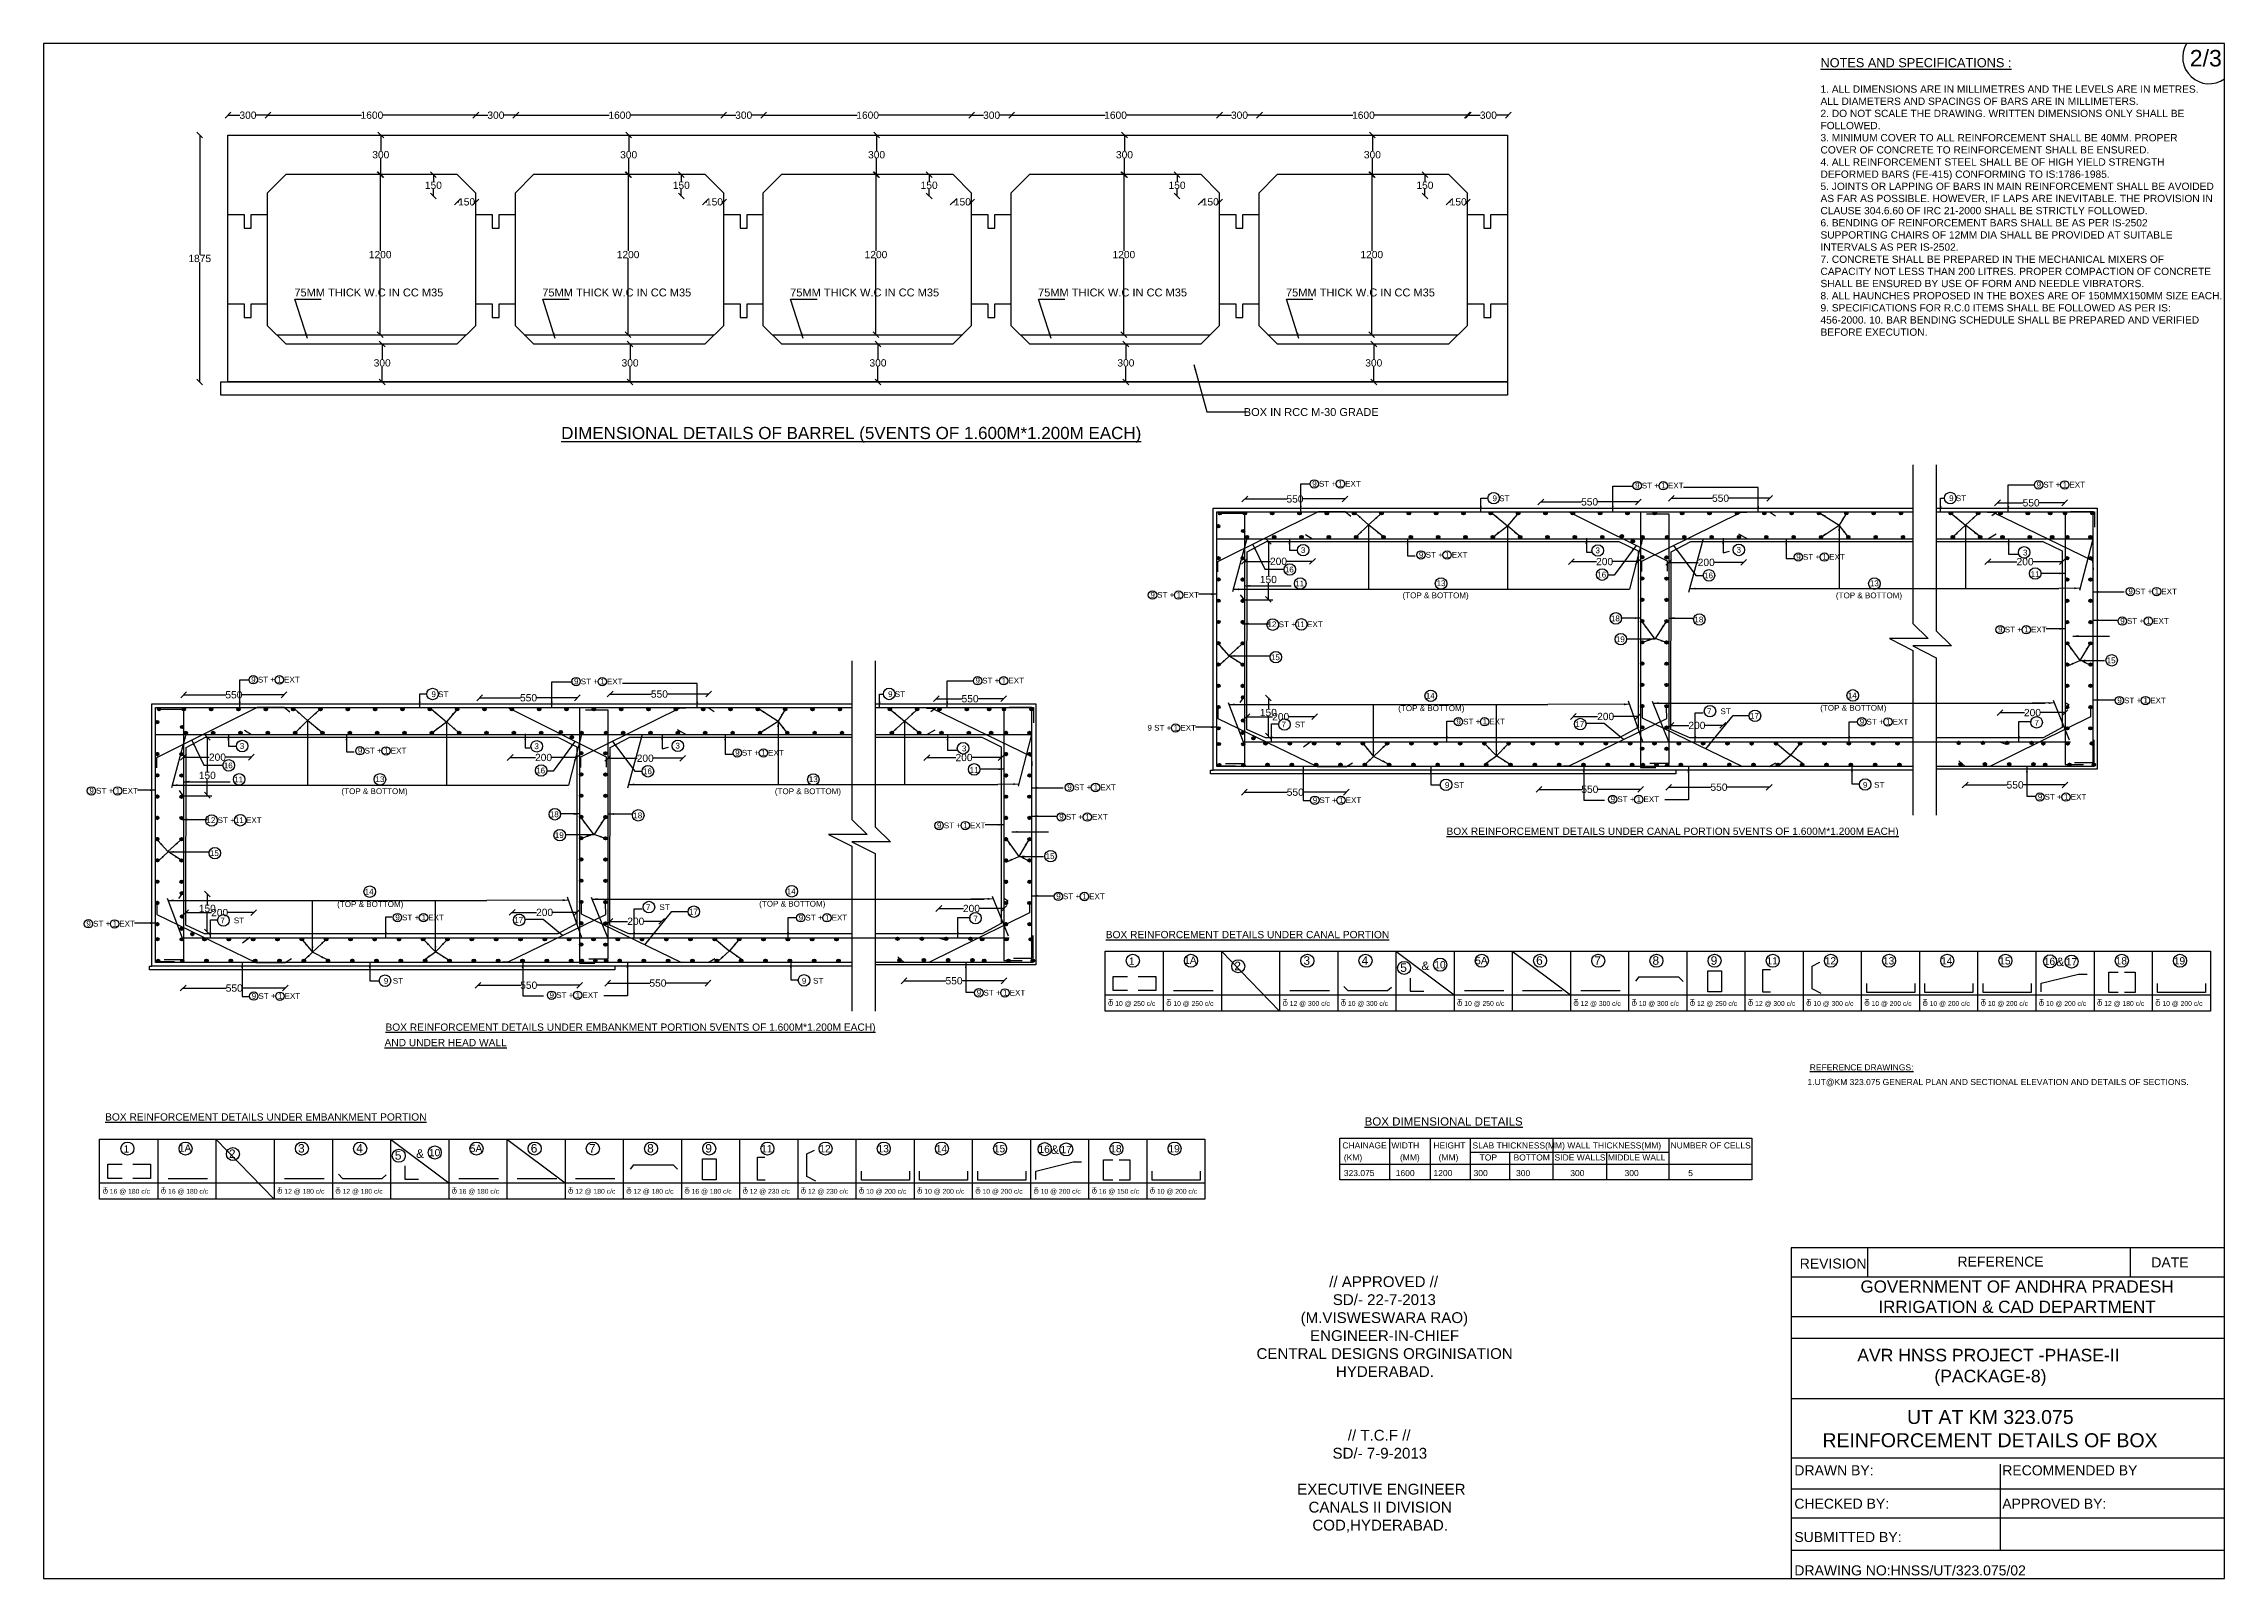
# Model space of a CAD drawing. Header units: millimetres. Extents: x 5124 to 6568637, y 2311 to 91879094.
# Drawn here: x 3687079 to 3722970, y 45931147 to 45956414 of the extents above; entities that cross this region are included whole.
import ezdxf

# ---------------------------------------------------------------- set-up
doc = ezdxf.new("R2010")
doc.units = ezdxf.units.MM
doc.header["$MEASUREMENT"] = 0
for name, color, linetype in [('DIMENSION', 7, 'Continuous'), ('DRAWING', 7, 'Continuous'), ('TEXT', 7, 'Continuous')]:
    doc.layers.add(name, color=color, linetype=linetype)
doc.styles.get("Standard").update_dxf_attribs({"font": 'arial.ttf', "height": 120})
doc.dimstyles.get("Standard").update_dxf_attribs({"dimtxt": 200, "dimasz": 110, "dimexe": 0.18, "dimexo": 0.0625, "dimgap": 0.09, "dimtad": 0, "dimtih": 1, "dimtoh": 1, "dimdec": 0, "dimzin": 0, "dimdsep": 46, "dimtxsty": 'Standard', "dimblk": 'OBLIQUE', "dimcen": 0.09, "dimse1": 1, "dimse2": 1, "dimadec": 0, "dimazin": 0, "dimtfac": 1, "dimtdec": 0, "dimtofl": 0, "dimtmove": 0, "dimatfit": 3, "dimfxl": 1, "dimtolj": 1, "dimtzin": 0, "dimarcsym": 0})

# ---------------------------------------------------------------- blocks, each defined once
blk = doc.blocks.new('_Oblique')
at = {"color": 0, "linetype": 'ByBlock', "lineweight": -2}
blk.add_line((-0.5, -0.5), (0.5, 0.5), dxfattribs=at)
blk = doc.blocks.new('*D79')
at = {"layer": 'Defpoints', "color": 0, "linetype": 'Continuous', "transparency": 16777216}
for p in [(3690771, 45955235), (3690113, 45954909), (3690771, 45954909)]:
    blk.add_point(p, dxfattribs=at)
at = {"layer": 'DRAWING', "color": 0, "linetype": 'Continuous', "lineweight": -2, "transparency": 16777216}
for p, q in [((3690113, 45955235), (3690309, 45955235)), ((3690771, 45955235), (3690574, 45955235))]:
    blk.add_line(p, q, dxfattribs=at)
at = {"layer": 'DRAWING', "color": 0, "linetype": 'Continuous', "lineweight": -2, "transparency": 16777216, "xscale": 95, "yscale": 95, "zscale": 95, "rotation": 180}
blk.add_blockref('_Oblique', (3690113, 45955235), dxfattribs=at)
at = {"layer": 'DRAWING', "color": 0, "linetype": 'Continuous', "lineweight": -2, "transparency": 16777216, "xscale": 95, "yscale": 95, "zscale": 95}
blk.add_blockref('_Oblique', (3690771, 45955235), dxfattribs=at)
at = {"layer": 'DRAWING', "color": 0, "linetype": 'Continuous', "transparency": 16777216, "insert": (3690442, 45955235), "char_height": 120, "attachment_point": 5}
blk.add_mtext('\\A1;300', dxfattribs=at)
blk = doc.blocks.new('*D80')
at = {"layer": 'Defpoints', "color": 0, "linetype": 'Continuous', "transparency": 16777216}
for p in [(3690771, 45955235), (3694192, 45955235), (3694192, 45953954)]:
    blk.add_point(p, dxfattribs=at)
at = {"layer": 'DRAWING', "color": 0, "linetype": 'Continuous', "lineweight": -2, "transparency": 16777216}
for p, q in [((3690771, 45955235), (3692308, 45955235)), ((3694192, 45955235), (3692655, 45955235))]:
    blk.add_line(p, q, dxfattribs=at)
at = {"layer": 'DRAWING', "color": 0, "linetype": 'Continuous', "lineweight": -2, "transparency": 16777216, "xscale": 95, "yscale": 95, "zscale": 95, "rotation": 180}
blk.add_blockref('_Oblique', (3690771, 45955235), dxfattribs=at)
at = {"layer": 'DRAWING', "color": 0, "linetype": 'Continuous', "lineweight": -2, "transparency": 16777216, "xscale": 95, "yscale": 95, "zscale": 95}
blk.add_blockref('_Oblique', (3694192, 45955235), dxfattribs=at)
at = {"layer": 'DRAWING', "color": 0, "linetype": 'Continuous', "transparency": 16777216, "insert": (3692482, 45955235), "char_height": 120, "attachment_point": 5}
blk.add_mtext('\\A1;1600', dxfattribs=at)
blk = doc.blocks.new('*D81')
at = {"layer": 'Defpoints', "color": 0, "linetype": 'Continuous', "transparency": 16777216}
for p in [(3692628, 45954909), (3692628, 45954258), (3692628, 45954258)]:
    blk.add_point(p, dxfattribs=at)
at = {"layer": 'DRAWING', "color": 0, "linetype": 'Continuous', "lineweight": -2, "transparency": 16777216}
for p, q in [((3692628, 45954909), (3692628, 45954645)), ((3692628, 45954258), (3692628, 45954522))]:
    blk.add_line(p, q, dxfattribs=at)
at = {"layer": 'DRAWING', "color": 0, "linetype": 'Continuous', "lineweight": -2, "transparency": 16777216, "xscale": 95, "yscale": 95, "zscale": 95}
for p, rotation in [((3692628, 45954909), 90), ((3692628, 45954258), 270)]:
    blk.add_blockref('_Oblique', p, dxfattribs=dict(at, rotation=rotation))
at = {"layer": 'DRAWING', "color": 0, "linetype": 'Continuous', "transparency": 16777216, "insert": (3692628, 45954584), "char_height": 120, "attachment_point": 5}
blk.add_mtext('\\A1;300', dxfattribs=at)
blk = doc.blocks.new('*D82')
at = {"layer": 'Defpoints', "color": 0, "linetype": 'Continuous', "transparency": 16777216}
for p in [(3692628, 45954258), (3692618, 45951622), (3692628, 45951622)]:
    blk.add_point(p, dxfattribs=at)
at = {"layer": 'DRAWING', "color": 0, "linetype": 'Continuous', "lineweight": -2, "transparency": 16777216}
for p, q in [((3692618, 45954258), (3692618, 45953001)), ((3692618, 45951622), (3692618, 45952879))]:
    blk.add_line(p, q, dxfattribs=at)
at = {"layer": 'DRAWING', "color": 0, "linetype": 'Continuous', "lineweight": -2, "transparency": 16777216, "xscale": 95, "yscale": 95, "zscale": 95}
for p, rotation in [((3692618, 45954258), 90), ((3692618, 45951622), 270)]:
    blk.add_blockref('_Oblique', p, dxfattribs=dict(at, rotation=rotation))
at = {"layer": 'DRAWING', "color": 0, "linetype": 'Continuous', "transparency": 16777216, "insert": (3692618, 45952940), "char_height": 120, "attachment_point": 5}
blk.add_mtext('\\A1;1200', dxfattribs=at)
blk = doc.blocks.new('*D83')
at = {"layer": 'Defpoints', "color": 0, "linetype": 'Continuous', "transparency": 16777216}
for p in [(3692651, 45951469), (3692651, 45950844), (3692651, 45950844)]:
    blk.add_point(p, dxfattribs=at)
at = {"layer": 'DRAWING', "color": 0, "linetype": 'Continuous', "lineweight": -2, "transparency": 16777216}
for p, q in [((3692651, 45951469), (3692651, 45951218)), ((3692651, 45950844), (3692651, 45951095))]:
    blk.add_line(p, q, dxfattribs=at)
at = {"layer": 'DRAWING', "color": 0, "linetype": 'Continuous', "lineweight": -2, "transparency": 16777216, "xscale": 95, "yscale": 95, "zscale": 95}
for p, rotation in [((3692651, 45951469), 90), ((3692651, 45950844), 270)]:
    blk.add_blockref('_Oblique', p, dxfattribs=dict(at, rotation=rotation))
at = {"layer": 'DRAWING', "color": 0, "linetype": 'Continuous', "transparency": 16777216, "insert": (3692651, 45951157), "char_height": 120, "attachment_point": 5}
blk.add_mtext('\\A1;300', dxfattribs=at)
blk = doc.blocks.new('*D84')
at = {"layer": 'Defpoints', "color": 0, "linetype": 'Continuous', "transparency": 16777216}
for p in [(3693479, 45954258), (3693479, 45953904), (3693494, 45953904)]:
    blk.add_point(p, dxfattribs=at)
at = {"layer": 'DRAWING', "color": 0, "linetype": 'Continuous', "lineweight": -2, "transparency": 16777216}
for p, q in [((3693494, 45954258), (3693494, 45954142)), ((3693494, 45953904), (3693494, 45954020))]:
    blk.add_line(p, q, dxfattribs=at)
at = {"layer": 'DRAWING', "color": 0, "linetype": 'Continuous', "lineweight": -2, "transparency": 16777216, "xscale": 95, "yscale": 95, "zscale": 95}
for p, rotation in [((3693494, 45954258), 90), ((3693494, 45953904), 270)]:
    blk.add_blockref('_Oblique', p, dxfattribs=dict(at, rotation=rotation))
at = {"layer": 'DRAWING', "color": 0, "linetype": 'Continuous', "transparency": 16777216, "insert": (3693494, 45954081), "char_height": 120, "attachment_point": 5}
blk.add_mtext('\\A1;150', dxfattribs=at)
blk = doc.blocks.new('*D85')
at = {"layer": 'Defpoints', "color": 0, "linetype": 'Continuous', "transparency": 16777216}
for p in [(3693888, 45953825), (3693888, 45953808), (3694192, 45953825)]:
    blk.add_point(p, dxfattribs=at)
at = {"layer": 'DRAWING', "color": 0, "linetype": 'Continuous', "lineweight": -2, "transparency": 16777216}
for p, q in [((3693888, 45953808), (3693913, 45953808)), ((3694192, 45953808), (3694167, 45953808))]:
    blk.add_line(p, q, dxfattribs=at)
at = {"layer": 'DRAWING', "color": 0, "linetype": 'Continuous', "lineweight": -2, "transparency": 16777216, "xscale": 95, "yscale": 95, "zscale": 95, "rotation": 180}
blk.add_blockref('_Oblique', (3693888, 45953808), dxfattribs=at)
at = {"layer": 'DRAWING', "color": 0, "linetype": 'Continuous', "lineweight": -2, "transparency": 16777216, "xscale": 95, "yscale": 95, "zscale": 95}
blk.add_blockref('_Oblique', (3694192, 45953808), dxfattribs=at)
at = {"layer": 'DRAWING', "color": 0, "linetype": 'Continuous', "transparency": 16777216, "insert": (3694040, 45953808), "char_height": 120, "attachment_point": 5}
blk.add_mtext('\\A1;150', dxfattribs=at)
blk = doc.blocks.new('*D86')
at = {"layer": 'Defpoints', "color": 0, "linetype": 'Continuous', "transparency": 16777216}
for p in [(3694851, 45955235), (3694192, 45954909), (3694851, 45954909)]:
    blk.add_point(p, dxfattribs=at)
at = {"layer": 'DRAWING', "color": 0, "linetype": 'Continuous', "lineweight": -2, "transparency": 16777216}
for p, q in [((3694192, 45955235), (3694389, 45955235)), ((3694851, 45955235), (3694654, 45955235))]:
    blk.add_line(p, q, dxfattribs=at)
at = {"layer": 'DRAWING', "color": 0, "linetype": 'Continuous', "lineweight": -2, "transparency": 16777216, "xscale": 95, "yscale": 95, "zscale": 95, "rotation": 180}
blk.add_blockref('_Oblique', (3694192, 45955235), dxfattribs=at)
at = {"layer": 'DRAWING', "color": 0, "linetype": 'Continuous', "lineweight": -2, "transparency": 16777216, "xscale": 95, "yscale": 95, "zscale": 95}
blk.add_blockref('_Oblique', (3694851, 45955235), dxfattribs=at)
at = {"layer": 'DRAWING', "color": 0, "linetype": 'Continuous', "transparency": 16777216, "insert": (3694522, 45955235), "char_height": 120, "attachment_point": 5}
blk.add_mtext('\\A1;300', dxfattribs=at)
blk = doc.blocks.new('*D87')
at = {"layer": 'Defpoints', "color": 0, "linetype": 'Continuous', "transparency": 16777216}
for p in [(3694851, 45955235), (3698272, 45955235), (3698272, 45953954)]:
    blk.add_point(p, dxfattribs=at)
at = {"layer": 'DRAWING', "color": 0, "linetype": 'Continuous', "lineweight": -2, "transparency": 16777216}
for p, q in [((3694851, 45955235), (3696388, 45955235)), ((3698272, 45955235), (3696735, 45955235))]:
    blk.add_line(p, q, dxfattribs=at)
at = {"layer": 'DRAWING', "color": 0, "linetype": 'Continuous', "lineweight": -2, "transparency": 16777216, "xscale": 95, "yscale": 95, "zscale": 95, "rotation": 180}
blk.add_blockref('_Oblique', (3694851, 45955235), dxfattribs=at)
at = {"layer": 'DRAWING', "color": 0, "linetype": 'Continuous', "lineweight": -2, "transparency": 16777216, "xscale": 95, "yscale": 95, "zscale": 95}
blk.add_blockref('_Oblique', (3698272, 45955235), dxfattribs=at)
at = {"layer": 'DRAWING', "color": 0, "linetype": 'Continuous', "transparency": 16777216, "insert": (3696561, 45955235), "char_height": 120, "attachment_point": 5}
blk.add_mtext('\\A1;1600', dxfattribs=at)
blk = doc.blocks.new('*D88')
at = {"layer": 'Defpoints', "color": 0, "linetype": 'Continuous', "transparency": 16777216}
for p in [(3696708, 45954909), (3696708, 45954258), (3696708, 45954258)]:
    blk.add_point(p, dxfattribs=at)
at = {"layer": 'DRAWING', "color": 0, "linetype": 'Continuous', "lineweight": -2, "transparency": 16777216}
for p, q in [((3696708, 45954909), (3696708, 45954645)), ((3696708, 45954258), (3696708, 45954522))]:
    blk.add_line(p, q, dxfattribs=at)
at = {"layer": 'DRAWING', "color": 0, "linetype": 'Continuous', "lineweight": -2, "transparency": 16777216, "xscale": 95, "yscale": 95, "zscale": 95}
for p, rotation in [((3696708, 45954909), 90), ((3696708, 45954258), 270)]:
    blk.add_blockref('_Oblique', p, dxfattribs=dict(at, rotation=rotation))
at = {"layer": 'DRAWING', "color": 0, "linetype": 'Continuous', "transparency": 16777216, "insert": (3696708, 45954584), "char_height": 120, "attachment_point": 5}
blk.add_mtext('\\A1;300', dxfattribs=at)
blk = doc.blocks.new('*D89')
at = {"layer": 'Defpoints', "color": 0, "linetype": 'Continuous', "transparency": 16777216}
for p in [(3696708, 45954258), (3696698, 45951622), (3696708, 45951622)]:
    blk.add_point(p, dxfattribs=at)
at = {"layer": 'DRAWING', "color": 0, "linetype": 'Continuous', "lineweight": -2, "transparency": 16777216}
for p, q in [((3696698, 45954258), (3696698, 45953001)), ((3696698, 45951622), (3696698, 45952879))]:
    blk.add_line(p, q, dxfattribs=at)
at = {"layer": 'DRAWING', "color": 0, "linetype": 'Continuous', "lineweight": -2, "transparency": 16777216, "xscale": 95, "yscale": 95, "zscale": 95}
for p, rotation in [((3696698, 45954258), 90), ((3696698, 45951622), 270)]:
    blk.add_blockref('_Oblique', p, dxfattribs=dict(at, rotation=rotation))
at = {"layer": 'DRAWING', "color": 0, "linetype": 'Continuous', "transparency": 16777216, "insert": (3696698, 45952940), "char_height": 120, "attachment_point": 5}
blk.add_mtext('\\A1;1200', dxfattribs=at)
blk = doc.blocks.new('*D90')
at = {"layer": 'Defpoints', "color": 0, "linetype": 'Continuous', "transparency": 16777216}
for p in [(3696731, 45951469), (3696731, 45950844), (3696731, 45950844)]:
    blk.add_point(p, dxfattribs=at)
at = {"layer": 'DRAWING', "color": 0, "linetype": 'Continuous', "lineweight": -2, "transparency": 16777216}
for p, q in [((3696731, 45951469), (3696731, 45951218)), ((3696731, 45950844), (3696731, 45951095))]:
    blk.add_line(p, q, dxfattribs=at)
at = {"layer": 'DRAWING', "color": 0, "linetype": 'Continuous', "lineweight": -2, "transparency": 16777216, "xscale": 95, "yscale": 95, "zscale": 95}
for p, rotation in [((3696731, 45951469), 90), ((3696731, 45950844), 270)]:
    blk.add_blockref('_Oblique', p, dxfattribs=dict(at, rotation=rotation))
at = {"layer": 'DRAWING', "color": 0, "linetype": 'Continuous', "transparency": 16777216, "insert": (3696731, 45951157), "char_height": 120, "attachment_point": 5}
blk.add_mtext('\\A1;300', dxfattribs=at)
blk = doc.blocks.new('*D91')
at = {"layer": 'Defpoints', "color": 0, "linetype": 'Continuous', "transparency": 16777216}
for p in [(3697559, 45954258), (3697559, 45953904), (3697574, 45953904)]:
    blk.add_point(p, dxfattribs=at)
at = {"layer": 'DRAWING', "color": 0, "linetype": 'Continuous', "lineweight": -2, "transparency": 16777216}
for p, q in [((3697574, 45954258), (3697574, 45954142)), ((3697574, 45953904), (3697574, 45954020))]:
    blk.add_line(p, q, dxfattribs=at)
at = {"layer": 'DRAWING', "color": 0, "linetype": 'Continuous', "lineweight": -2, "transparency": 16777216, "xscale": 95, "yscale": 95, "zscale": 95}
for p, rotation in [((3697574, 45954258), 90), ((3697574, 45953904), 270)]:
    blk.add_blockref('_Oblique', p, dxfattribs=dict(at, rotation=rotation))
at = {"layer": 'DRAWING', "color": 0, "linetype": 'Continuous', "transparency": 16777216, "insert": (3697574, 45954081), "char_height": 120, "attachment_point": 5}
blk.add_mtext('\\A1;150', dxfattribs=at)
blk = doc.blocks.new('*D92')
at = {"layer": 'Defpoints', "color": 0, "linetype": 'Continuous', "transparency": 16777216}
for p in [(3697968, 45953825), (3697968, 45953808), (3698272, 45953825)]:
    blk.add_point(p, dxfattribs=at)
at = {"layer": 'DRAWING', "color": 0, "linetype": 'Continuous', "lineweight": -2, "transparency": 16777216}
for p, q in [((3697968, 45953808), (3697993, 45953808)), ((3698272, 45953808), (3698247, 45953808))]:
    blk.add_line(p, q, dxfattribs=at)
at = {"layer": 'DRAWING', "color": 0, "linetype": 'Continuous', "lineweight": -2, "transparency": 16777216, "xscale": 95, "yscale": 95, "zscale": 95, "rotation": 180}
blk.add_blockref('_Oblique', (3697968, 45953808), dxfattribs=at)
at = {"layer": 'DRAWING', "color": 0, "linetype": 'Continuous', "lineweight": -2, "transparency": 16777216, "xscale": 95, "yscale": 95, "zscale": 95}
blk.add_blockref('_Oblique', (3698272, 45953808), dxfattribs=at)
at = {"layer": 'DRAWING', "color": 0, "linetype": 'Continuous', "transparency": 16777216, "insert": (3698120, 45953808), "char_height": 120, "attachment_point": 5}
blk.add_mtext('\\A1;150', dxfattribs=at)
blk = doc.blocks.new('*D93')
at = {"layer": 'Defpoints', "color": 0, "linetype": 'Continuous', "transparency": 16777216}
for p in [(3698930, 45955235), (3698272, 45954909), (3698930, 45954909)]:
    blk.add_point(p, dxfattribs=at)
at = {"layer": 'DRAWING', "color": 0, "linetype": 'Continuous', "lineweight": -2, "transparency": 16777216}
for p, q in [((3698272, 45955235), (3698469, 45955235)), ((3698930, 45955235), (3698734, 45955235))]:
    blk.add_line(p, q, dxfattribs=at)
at = {"layer": 'DRAWING', "color": 0, "linetype": 'Continuous', "lineweight": -2, "transparency": 16777216, "xscale": 95, "yscale": 95, "zscale": 95, "rotation": 180}
blk.add_blockref('_Oblique', (3698272, 45955235), dxfattribs=at)
at = {"layer": 'DRAWING', "color": 0, "linetype": 'Continuous', "lineweight": -2, "transparency": 16777216, "xscale": 95, "yscale": 95, "zscale": 95}
blk.add_blockref('_Oblique', (3698930, 45955235), dxfattribs=at)
at = {"layer": 'DRAWING', "color": 0, "linetype": 'Continuous', "transparency": 16777216, "insert": (3698601, 45955235), "char_height": 120, "attachment_point": 5}
blk.add_mtext('\\A1;300', dxfattribs=at)
blk = doc.blocks.new('*D94')
at = {"layer": 'Defpoints', "color": 0, "linetype": 'Continuous', "transparency": 16777216}
for p in [(3698930, 45955235), (3702352, 45955235), (3702352, 45953954)]:
    blk.add_point(p, dxfattribs=at)
at = {"layer": 'DRAWING', "color": 0, "linetype": 'Continuous', "lineweight": -2, "transparency": 16777216}
for p, q in [((3698930, 45955235), (3700468, 45955235)), ((3702352, 45955235), (3700815, 45955235))]:
    blk.add_line(p, q, dxfattribs=at)
at = {"layer": 'DRAWING', "color": 0, "linetype": 'Continuous', "lineweight": -2, "transparency": 16777216, "xscale": 95, "yscale": 95, "zscale": 95, "rotation": 180}
blk.add_blockref('_Oblique', (3698930, 45955235), dxfattribs=at)
at = {"layer": 'DRAWING', "color": 0, "linetype": 'Continuous', "lineweight": -2, "transparency": 16777216, "xscale": 95, "yscale": 95, "zscale": 95}
blk.add_blockref('_Oblique', (3702352, 45955235), dxfattribs=at)
at = {"layer": 'DRAWING', "color": 0, "linetype": 'Continuous', "transparency": 16777216, "insert": (3700641, 45955235), "char_height": 120, "attachment_point": 5}
blk.add_mtext('\\A1;1600', dxfattribs=at)
blk = doc.blocks.new('*D95')
at = {"layer": 'Defpoints', "color": 0, "linetype": 'Continuous', "transparency": 16777216}
for p in [(3700788, 45954909), (3700788, 45954258), (3700788, 45954258)]:
    blk.add_point(p, dxfattribs=at)
at = {"layer": 'DRAWING', "color": 0, "linetype": 'Continuous', "lineweight": -2, "transparency": 16777216}
for p, q in [((3700788, 45954909), (3700788, 45954645)), ((3700788, 45954258), (3700788, 45954522))]:
    blk.add_line(p, q, dxfattribs=at)
at = {"layer": 'DRAWING', "color": 0, "linetype": 'Continuous', "lineweight": -2, "transparency": 16777216, "xscale": 95, "yscale": 95, "zscale": 95}
for p, rotation in [((3700788, 45954909), 90), ((3700788, 45954258), 270)]:
    blk.add_blockref('_Oblique', p, dxfattribs=dict(at, rotation=rotation))
at = {"layer": 'DRAWING', "color": 0, "linetype": 'Continuous', "transparency": 16777216, "insert": (3700788, 45954584), "char_height": 120, "attachment_point": 5}
blk.add_mtext('\\A1;300', dxfattribs=at)
blk = doc.blocks.new('*D96')
at = {"layer": 'Defpoints', "color": 0, "linetype": 'Continuous', "transparency": 16777216}
for p in [(3700788, 45954258), (3700778, 45951622), (3700788, 45951622)]:
    blk.add_point(p, dxfattribs=at)
at = {"layer": 'DRAWING', "color": 0, "linetype": 'Continuous', "lineweight": -2, "transparency": 16777216}
for p, q in [((3700778, 45954258), (3700778, 45953001)), ((3700778, 45951622), (3700778, 45952879))]:
    blk.add_line(p, q, dxfattribs=at)
at = {"layer": 'DRAWING', "color": 0, "linetype": 'Continuous', "lineweight": -2, "transparency": 16777216, "xscale": 95, "yscale": 95, "zscale": 95}
for p, rotation in [((3700778, 45954258), 90), ((3700778, 45951622), 270)]:
    blk.add_blockref('_Oblique', p, dxfattribs=dict(at, rotation=rotation))
at = {"layer": 'DRAWING', "color": 0, "linetype": 'Continuous', "transparency": 16777216, "insert": (3700778, 45952940), "char_height": 120, "attachment_point": 5}
blk.add_mtext('\\A1;1200', dxfattribs=at)
blk = doc.blocks.new('*D97')
at = {"layer": 'Defpoints', "color": 0, "linetype": 'Continuous', "transparency": 16777216}
for p in [(3700811, 45951469), (3700811, 45950844), (3700811, 45950844)]:
    blk.add_point(p, dxfattribs=at)
at = {"layer": 'DRAWING', "color": 0, "linetype": 'Continuous', "lineweight": -2, "transparency": 16777216}
for p, q in [((3700811, 45951469), (3700811, 45951218)), ((3700811, 45950844), (3700811, 45951095))]:
    blk.add_line(p, q, dxfattribs=at)
at = {"layer": 'DRAWING', "color": 0, "linetype": 'Continuous', "lineweight": -2, "transparency": 16777216, "xscale": 95, "yscale": 95, "zscale": 95}
for p, rotation in [((3700811, 45951469), 90), ((3700811, 45950844), 270)]:
    blk.add_blockref('_Oblique', p, dxfattribs=dict(at, rotation=rotation))
at = {"layer": 'DRAWING', "color": 0, "linetype": 'Continuous', "transparency": 16777216, "insert": (3700811, 45951157), "char_height": 120, "attachment_point": 5}
blk.add_mtext('\\A1;300', dxfattribs=at)
blk = doc.blocks.new('*D98')
at = {"layer": 'Defpoints', "color": 0, "linetype": 'Continuous', "transparency": 16777216}
for p in [(3701639, 45954258), (3701639, 45953904), (3701653, 45953904)]:
    blk.add_point(p, dxfattribs=at)
at = {"layer": 'DRAWING', "color": 0, "linetype": 'Continuous', "lineweight": -2, "transparency": 16777216}
for p, q in [((3701653, 45954258), (3701653, 45954142)), ((3701653, 45953904), (3701653, 45954020))]:
    blk.add_line(p, q, dxfattribs=at)
at = {"layer": 'DRAWING', "color": 0, "linetype": 'Continuous', "lineweight": -2, "transparency": 16777216, "xscale": 95, "yscale": 95, "zscale": 95}
for p, rotation in [((3701653, 45954258), 90), ((3701653, 45953904), 270)]:
    blk.add_blockref('_Oblique', p, dxfattribs=dict(at, rotation=rotation))
at = {"layer": 'DRAWING', "color": 0, "linetype": 'Continuous', "transparency": 16777216, "insert": (3701653, 45954081), "char_height": 120, "attachment_point": 5}
blk.add_mtext('\\A1;150', dxfattribs=at)
blk = doc.blocks.new('*D99')
at = {"layer": 'Defpoints', "color": 0, "linetype": 'Continuous', "transparency": 16777216}
for p in [(3702048, 45953825), (3702048, 45953808), (3702352, 45953825)]:
    blk.add_point(p, dxfattribs=at)
at = {"layer": 'DRAWING', "color": 0, "linetype": 'Continuous', "lineweight": -2, "transparency": 16777216}
for p, q in [((3702048, 45953808), (3702073, 45953808)), ((3702352, 45953808), (3702327, 45953808))]:
    blk.add_line(p, q, dxfattribs=at)
at = {"layer": 'DRAWING', "color": 0, "linetype": 'Continuous', "lineweight": -2, "transparency": 16777216, "xscale": 95, "yscale": 95, "zscale": 95, "rotation": 180}
blk.add_blockref('_Oblique', (3702048, 45953808), dxfattribs=at)
at = {"layer": 'DRAWING', "color": 0, "linetype": 'Continuous', "lineweight": -2, "transparency": 16777216, "xscale": 95, "yscale": 95, "zscale": 95}
blk.add_blockref('_Oblique', (3702352, 45953808), dxfattribs=at)
at = {"layer": 'DRAWING', "color": 0, "linetype": 'Continuous', "transparency": 16777216, "insert": (3702200, 45953808), "char_height": 120, "attachment_point": 5}
blk.add_mtext('\\A1;150', dxfattribs=at)
blk = doc.blocks.new('*D100')
at = {"layer": 'Defpoints', "color": 0, "linetype": 'Continuous', "transparency": 16777216}
for p in [(3703010, 45955235), (3702352, 45954909), (3703010, 45954909)]:
    blk.add_point(p, dxfattribs=at)
at = {"layer": 'DRAWING', "color": 0, "linetype": 'Continuous', "lineweight": -2, "transparency": 16777216}
for p, q in [((3702352, 45955235), (3702549, 45955235)), ((3703010, 45955235), (3702814, 45955235))]:
    blk.add_line(p, q, dxfattribs=at)
at = {"layer": 'DRAWING', "color": 0, "linetype": 'Continuous', "lineweight": -2, "transparency": 16777216, "xscale": 95, "yscale": 95, "zscale": 95, "rotation": 180}
blk.add_blockref('_Oblique', (3702352, 45955235), dxfattribs=at)
at = {"layer": 'DRAWING', "color": 0, "linetype": 'Continuous', "lineweight": -2, "transparency": 16777216, "xscale": 95, "yscale": 95, "zscale": 95}
blk.add_blockref('_Oblique', (3703010, 45955235), dxfattribs=at)
at = {"layer": 'DRAWING', "color": 0, "linetype": 'Continuous', "transparency": 16777216, "insert": (3702681, 45955235), "char_height": 120, "attachment_point": 5}
blk.add_mtext('\\A1;300', dxfattribs=at)
blk = doc.blocks.new('*D101')
at = {"layer": 'Defpoints', "color": 0, "linetype": 'Continuous', "transparency": 16777216}
for p in [(3703010, 45955235), (3706432, 45955235), (3706432, 45953954)]:
    blk.add_point(p, dxfattribs=at)
at = {"layer": 'DRAWING', "color": 0, "linetype": 'Continuous', "lineweight": -2, "transparency": 16777216}
for p, q in [((3703010, 45955235), (3704548, 45955235)), ((3706432, 45955235), (3704895, 45955235))]:
    blk.add_line(p, q, dxfattribs=at)
at = {"layer": 'DRAWING', "color": 0, "linetype": 'Continuous', "lineweight": -2, "transparency": 16777216, "xscale": 95, "yscale": 95, "zscale": 95, "rotation": 180}
blk.add_blockref('_Oblique', (3703010, 45955235), dxfattribs=at)
at = {"layer": 'DRAWING', "color": 0, "linetype": 'Continuous', "lineweight": -2, "transparency": 16777216, "xscale": 95, "yscale": 95, "zscale": 95}
blk.add_blockref('_Oblique', (3706432, 45955235), dxfattribs=at)
at = {"layer": 'DRAWING', "color": 0, "linetype": 'Continuous', "transparency": 16777216, "insert": (3704721, 45955235), "char_height": 120, "attachment_point": 5}
blk.add_mtext('\\A1;1600', dxfattribs=at)
blk = doc.blocks.new('*D102')
at = {"layer": 'Defpoints', "color": 0, "linetype": 'Continuous', "transparency": 16777216}
for p in [(3704868, 45954909), (3704868, 45954258), (3704868, 45954258)]:
    blk.add_point(p, dxfattribs=at)
at = {"layer": 'DRAWING', "color": 0, "linetype": 'Continuous', "lineweight": -2, "transparency": 16777216}
for p, q in [((3704868, 45954909), (3704868, 45954645)), ((3704868, 45954258), (3704868, 45954522))]:
    blk.add_line(p, q, dxfattribs=at)
at = {"layer": 'DRAWING', "color": 0, "linetype": 'Continuous', "lineweight": -2, "transparency": 16777216, "xscale": 95, "yscale": 95, "zscale": 95}
for p, rotation in [((3704868, 45954909), 90), ((3704868, 45954258), 270)]:
    blk.add_blockref('_Oblique', p, dxfattribs=dict(at, rotation=rotation))
at = {"layer": 'DRAWING', "color": 0, "linetype": 'Continuous', "transparency": 16777216, "insert": (3704868, 45954584), "char_height": 120, "attachment_point": 5}
blk.add_mtext('\\A1;300', dxfattribs=at)
blk = doc.blocks.new('*D103')
at = {"layer": 'Defpoints', "color": 0, "linetype": 'Continuous', "transparency": 16777216}
for p in [(3704868, 45954258), (3704858, 45951622), (3704868, 45951622)]:
    blk.add_point(p, dxfattribs=at)
at = {"layer": 'DRAWING', "color": 0, "linetype": 'Continuous', "lineweight": -2, "transparency": 16777216}
for p, q in [((3704858, 45954258), (3704858, 45953001)), ((3704858, 45951622), (3704858, 45952879))]:
    blk.add_line(p, q, dxfattribs=at)
at = {"layer": 'DRAWING', "color": 0, "linetype": 'Continuous', "lineweight": -2, "transparency": 16777216, "xscale": 95, "yscale": 95, "zscale": 95}
for p, rotation in [((3704858, 45954258), 90), ((3704858, 45951622), 270)]:
    blk.add_blockref('_Oblique', p, dxfattribs=dict(at, rotation=rotation))
at = {"layer": 'DRAWING', "color": 0, "linetype": 'Continuous', "transparency": 16777216, "insert": (3704858, 45952940), "char_height": 120, "attachment_point": 5}
blk.add_mtext('\\A1;1200', dxfattribs=at)
blk = doc.blocks.new('*D104')
at = {"layer": 'Defpoints', "color": 0, "linetype": 'Continuous', "transparency": 16777216}
for p in [(3704891, 45951469), (3704891, 45950844), (3704891, 45950844)]:
    blk.add_point(p, dxfattribs=at)
at = {"layer": 'DRAWING', "color": 0, "linetype": 'Continuous', "lineweight": -2, "transparency": 16777216}
for p, q in [((3704891, 45951469), (3704891, 45951218)), ((3704891, 45950844), (3704891, 45951095))]:
    blk.add_line(p, q, dxfattribs=at)
at = {"layer": 'DRAWING', "color": 0, "linetype": 'Continuous', "lineweight": -2, "transparency": 16777216, "xscale": 95, "yscale": 95, "zscale": 95}
for p, rotation in [((3704891, 45951469), 90), ((3704891, 45950844), 270)]:
    blk.add_blockref('_Oblique', p, dxfattribs=dict(at, rotation=rotation))
at = {"layer": 'DRAWING', "color": 0, "linetype": 'Continuous', "transparency": 16777216, "insert": (3704891, 45951157), "char_height": 120, "attachment_point": 5}
blk.add_mtext('\\A1;300', dxfattribs=at)
blk = doc.blocks.new('*D105')
at = {"layer": 'Defpoints', "color": 0, "linetype": 'Continuous', "transparency": 16777216}
for p in [(3705719, 45954258), (3705719, 45953904), (3705733, 45953904)]:
    blk.add_point(p, dxfattribs=at)
at = {"layer": 'DRAWING', "color": 0, "linetype": 'Continuous', "lineweight": -2, "transparency": 16777216}
for p, q in [((3705733, 45954258), (3705733, 45954142)), ((3705733, 45953904), (3705733, 45954020))]:
    blk.add_line(p, q, dxfattribs=at)
at = {"layer": 'DRAWING', "color": 0, "linetype": 'Continuous', "lineweight": -2, "transparency": 16777216, "xscale": 95, "yscale": 95, "zscale": 95}
for p, rotation in [((3705733, 45954258), 90), ((3705733, 45953904), 270)]:
    blk.add_blockref('_Oblique', p, dxfattribs=dict(at, rotation=rotation))
at = {"layer": 'DRAWING', "color": 0, "linetype": 'Continuous', "transparency": 16777216, "insert": (3705733, 45954081), "char_height": 120, "attachment_point": 5}
blk.add_mtext('\\A1;150', dxfattribs=at)
blk = doc.blocks.new('*D106')
at = {"layer": 'Defpoints', "color": 0, "linetype": 'Continuous', "transparency": 16777216}
for p in [(3706128, 45953825), (3706128, 45953808), (3706432, 45953825)]:
    blk.add_point(p, dxfattribs=at)
at = {"layer": 'DRAWING', "color": 0, "linetype": 'Continuous', "lineweight": -2, "transparency": 16777216}
for p, q in [((3706128, 45953808), (3706153, 45953808)), ((3706432, 45953808), (3706407, 45953808))]:
    blk.add_line(p, q, dxfattribs=at)
at = {"layer": 'DRAWING', "color": 0, "linetype": 'Continuous', "lineweight": -2, "transparency": 16777216, "xscale": 95, "yscale": 95, "zscale": 95, "rotation": 180}
blk.add_blockref('_Oblique', (3706128, 45953808), dxfattribs=at)
at = {"layer": 'DRAWING', "color": 0, "linetype": 'Continuous', "lineweight": -2, "transparency": 16777216, "xscale": 95, "yscale": 95, "zscale": 95}
blk.add_blockref('_Oblique', (3706432, 45953808), dxfattribs=at)
at = {"layer": 'DRAWING', "color": 0, "linetype": 'Continuous', "transparency": 16777216, "insert": (3706280, 45953808), "char_height": 120, "attachment_point": 5}
blk.add_mtext('\\A1;150', dxfattribs=at)
blk = doc.blocks.new('*D107')
at = {"layer": 'Defpoints', "color": 0, "linetype": 'Continuous', "transparency": 16777216}
for p in [(3707090, 45955235), (3706432, 45954909), (3707090, 45954909)]:
    blk.add_point(p, dxfattribs=at)
at = {"layer": 'DRAWING', "color": 0, "linetype": 'Continuous', "lineweight": -2, "transparency": 16777216}
for p, q in [((3706432, 45955235), (3706629, 45955235)), ((3707090, 45955235), (3706894, 45955235))]:
    blk.add_line(p, q, dxfattribs=at)
at = {"layer": 'DRAWING', "color": 0, "linetype": 'Continuous', "lineweight": -2, "transparency": 16777216, "xscale": 95, "yscale": 95, "zscale": 95, "rotation": 180}
blk.add_blockref('_Oblique', (3706432, 45955235), dxfattribs=at)
at = {"layer": 'DRAWING', "color": 0, "linetype": 'Continuous', "lineweight": -2, "transparency": 16777216, "xscale": 95, "yscale": 95, "zscale": 95}
blk.add_blockref('_Oblique', (3707090, 45955235), dxfattribs=at)
at = {"layer": 'DRAWING', "color": 0, "linetype": 'Continuous', "transparency": 16777216, "insert": (3706761, 45955235), "char_height": 120, "attachment_point": 5}
blk.add_mtext('\\A1;300', dxfattribs=at)
blk = doc.blocks.new('*D108')
at = {"layer": 'Defpoints', "color": 0, "linetype": 'Continuous', "transparency": 16777216}
for p in [(3707090, 45955235), (3710512, 45955235), (3710512, 45953954)]:
    blk.add_point(p, dxfattribs=at)
at = {"layer": 'DRAWING', "color": 0, "linetype": 'Continuous', "lineweight": -2, "transparency": 16777216}
for p, q in [((3707090, 45955235), (3708628, 45955235)), ((3710512, 45955235), (3708975, 45955235))]:
    blk.add_line(p, q, dxfattribs=at)
at = {"layer": 'DRAWING', "color": 0, "linetype": 'Continuous', "lineweight": -2, "transparency": 16777216, "xscale": 95, "yscale": 95, "zscale": 95, "rotation": 180}
blk.add_blockref('_Oblique', (3707090, 45955235), dxfattribs=at)
at = {"layer": 'DRAWING', "color": 0, "linetype": 'Continuous', "lineweight": -2, "transparency": 16777216, "xscale": 95, "yscale": 95, "zscale": 95}
blk.add_blockref('_Oblique', (3710512, 45955235), dxfattribs=at)
at = {"layer": 'DRAWING', "color": 0, "linetype": 'Continuous', "transparency": 16777216, "insert": (3708801, 45955235), "char_height": 120, "attachment_point": 5}
blk.add_mtext('\\A1;1600', dxfattribs=at)
blk = doc.blocks.new('*D109')
at = {"layer": 'Defpoints', "color": 0, "linetype": 'Continuous', "transparency": 16777216}
for p in [(3708948, 45954909), (3708948, 45954258), (3708948, 45954258)]:
    blk.add_point(p, dxfattribs=at)
at = {"layer": 'DRAWING', "color": 0, "linetype": 'Continuous', "lineweight": -2, "transparency": 16777216}
for p, q in [((3708948, 45954909), (3708948, 45954645)), ((3708948, 45954258), (3708948, 45954522))]:
    blk.add_line(p, q, dxfattribs=at)
at = {"layer": 'DRAWING', "color": 0, "linetype": 'Continuous', "lineweight": -2, "transparency": 16777216, "xscale": 95, "yscale": 95, "zscale": 95}
for p, rotation in [((3708948, 45954909), 90), ((3708948, 45954258), 270)]:
    blk.add_blockref('_Oblique', p, dxfattribs=dict(at, rotation=rotation))
at = {"layer": 'DRAWING', "color": 0, "linetype": 'Continuous', "transparency": 16777216, "insert": (3708948, 45954584), "char_height": 120, "attachment_point": 5}
blk.add_mtext('\\A1;300', dxfattribs=at)
blk = doc.blocks.new('*D110')
at = {"layer": 'Defpoints', "color": 0, "linetype": 'Continuous', "transparency": 16777216}
for p in [(3708948, 45954258), (3708938, 45951622), (3708948, 45951622)]:
    blk.add_point(p, dxfattribs=at)
at = {"layer": 'DRAWING', "color": 0, "linetype": 'Continuous', "lineweight": -2, "transparency": 16777216}
for p, q in [((3708938, 45954258), (3708938, 45953001)), ((3708938, 45951622), (3708938, 45952879))]:
    blk.add_line(p, q, dxfattribs=at)
at = {"layer": 'DRAWING', "color": 0, "linetype": 'Continuous', "lineweight": -2, "transparency": 16777216, "xscale": 95, "yscale": 95, "zscale": 95}
for p, rotation in [((3708938, 45954258), 90), ((3708938, 45951622), 270)]:
    blk.add_blockref('_Oblique', p, dxfattribs=dict(at, rotation=rotation))
at = {"layer": 'DRAWING', "color": 0, "linetype": 'Continuous', "transparency": 16777216, "insert": (3708938, 45952940), "char_height": 120, "attachment_point": 5}
blk.add_mtext('\\A1;1200', dxfattribs=at)
blk = doc.blocks.new('*D111')
at = {"layer": 'Defpoints', "color": 0, "linetype": 'Continuous', "transparency": 16777216}
for p in [(3708971, 45951469), (3708971, 45950844), (3708971, 45950844)]:
    blk.add_point(p, dxfattribs=at)
at = {"layer": 'DRAWING', "color": 0, "linetype": 'Continuous', "lineweight": -2, "transparency": 16777216}
for p, q in [((3708971, 45951469), (3708971, 45951218)), ((3708971, 45950844), (3708971, 45951095))]:
    blk.add_line(p, q, dxfattribs=at)
at = {"layer": 'DRAWING', "color": 0, "linetype": 'Continuous', "lineweight": -2, "transparency": 16777216, "xscale": 95, "yscale": 95, "zscale": 95}
for p, rotation in [((3708971, 45951469), 90), ((3708971, 45950844), 270)]:
    blk.add_blockref('_Oblique', p, dxfattribs=dict(at, rotation=rotation))
at = {"layer": 'DRAWING', "color": 0, "linetype": 'Continuous', "transparency": 16777216, "insert": (3708971, 45951157), "char_height": 120, "attachment_point": 5}
blk.add_mtext('\\A1;300', dxfattribs=at)
blk = doc.blocks.new('*D112')
at = {"layer": 'Defpoints', "color": 0, "linetype": 'Continuous', "transparency": 16777216}
for p in [(3709799, 45954258), (3709799, 45953904), (3709813, 45953904)]:
    blk.add_point(p, dxfattribs=at)
at = {"layer": 'DRAWING', "color": 0, "linetype": 'Continuous', "lineweight": -2, "transparency": 16777216}
for p, q in [((3709813, 45954258), (3709813, 45954142)), ((3709813, 45953904), (3709813, 45954020))]:
    blk.add_line(p, q, dxfattribs=at)
at = {"layer": 'DRAWING', "color": 0, "linetype": 'Continuous', "lineweight": -2, "transparency": 16777216, "xscale": 95, "yscale": 95, "zscale": 95}
for p, rotation in [((3709813, 45954258), 90), ((3709813, 45953904), 270)]:
    blk.add_blockref('_Oblique', p, dxfattribs=dict(at, rotation=rotation))
at = {"layer": 'DRAWING', "color": 0, "linetype": 'Continuous', "transparency": 16777216, "insert": (3709813, 45954081), "char_height": 120, "attachment_point": 5}
blk.add_mtext('\\A1;150', dxfattribs=at)
blk = doc.blocks.new('*D113')
at = {"layer": 'Defpoints', "color": 0, "linetype": 'Continuous', "transparency": 16777216}
for p in [(3710208, 45953825), (3710208, 45953808), (3710512, 45953825)]:
    blk.add_point(p, dxfattribs=at)
at = {"layer": 'DRAWING', "color": 0, "linetype": 'Continuous', "lineweight": -2, "transparency": 16777216}
for p, q in [((3710208, 45953808), (3710233, 45953808)), ((3710512, 45953808), (3710487, 45953808))]:
    blk.add_line(p, q, dxfattribs=at)
at = {"layer": 'DRAWING', "color": 0, "linetype": 'Continuous', "lineweight": -2, "transparency": 16777216, "xscale": 95, "yscale": 95, "zscale": 95, "rotation": 180}
blk.add_blockref('_Oblique', (3710208, 45953808), dxfattribs=at)
at = {"layer": 'DRAWING', "color": 0, "linetype": 'Continuous', "lineweight": -2, "transparency": 16777216, "xscale": 95, "yscale": 95, "zscale": 95}
blk.add_blockref('_Oblique', (3710512, 45953808), dxfattribs=at)
at = {"layer": 'DRAWING', "color": 0, "linetype": 'Continuous', "transparency": 16777216, "insert": (3710360, 45953808), "char_height": 120, "attachment_point": 5}
blk.add_mtext('\\A1;150', dxfattribs=at)
blk = doc.blocks.new('*D114')
at = {"layer": 'Defpoints', "color": 0, "linetype": 'Continuous', "transparency": 16777216}
for p in [(3711186, 45955235), (3710528, 45954909), (3711186, 45954909)]:
    blk.add_point(p, dxfattribs=at)
at = {"layer": 'DRAWING', "color": 0, "linetype": 'Continuous', "lineweight": -2, "transparency": 16777216}
for p, q in [((3710528, 45955235), (3710724, 45955235)), ((3711186, 45955235), (3710989, 45955235))]:
    blk.add_line(p, q, dxfattribs=at)
at = {"layer": 'DRAWING', "color": 0, "linetype": 'Continuous', "lineweight": -2, "transparency": 16777216, "xscale": 95, "yscale": 95, "zscale": 95, "rotation": 180}
blk.add_blockref('_Oblique', (3710528, 45955235), dxfattribs=at)
at = {"layer": 'DRAWING', "color": 0, "linetype": 'Continuous', "lineweight": -2, "transparency": 16777216, "xscale": 95, "yscale": 95, "zscale": 95}
blk.add_blockref('_Oblique', (3711186, 45955235), dxfattribs=at)
at = {"layer": 'DRAWING', "color": 0, "linetype": 'Continuous', "transparency": 16777216, "insert": (3710857, 45955235), "char_height": 120, "attachment_point": 5}
blk.add_mtext('\\A1;300', dxfattribs=at)
blk = doc.blocks.new('*D115')
at = {"layer": 'Defpoints', "color": 0, "linetype": 'Continuous', "transparency": 16777216}
for p in [(3689648, 45954909), (3690113, 45954909), (3689994, 45950844)]:
    blk.add_point(p, dxfattribs=at)
at = {"layer": 'DRAWING', "color": 0, "linetype": 'Continuous', "lineweight": -2, "transparency": 16777216}
for p, q in [((3689648, 45954909), (3689648, 45952938)), ((3689648, 45950844), (3689648, 45952815))]:
    blk.add_line(p, q, dxfattribs=at)
at = {"layer": 'DRAWING', "color": 0, "linetype": 'Continuous', "lineweight": -2, "transparency": 16777216, "xscale": 95, "yscale": 95, "zscale": 95}
for p, rotation in [((3689648, 45954909), 90), ((3689648, 45950844), 270)]:
    blk.add_blockref('_Oblique', p, dxfattribs=dict(at, rotation=rotation))
at = {"layer": 'DRAWING', "color": 0, "linetype": 'Continuous', "transparency": 16777216, "insert": (3689648, 45952876), "char_height": 120, "attachment_point": 5}
blk.add_mtext('\\A1;1875', dxfattribs=at)
blk = doc.blocks.new('*D116')
at = {"layer": 'Defpoints', "color": 0, "linetype": 'Continuous', "transparency": 16777216}
for p in [(3691036, 45945693), (3689385, 45945482), (3691036, 45945483)]:
    blk.add_point(p, dxfattribs=at)
at = {"layer": 'DIMENSION', "color": 0, "linetype": 'Continuous', "lineweight": -2, "transparency": 16777216}
for p, q in [((3689385, 45945693), (3690078, 45945693)), ((3691036, 45945693), (3690343, 45945693))]:
    blk.add_line(p, q, dxfattribs=at)
at = {"layer": 'DIMENSION', "color": 0, "linetype": 'Continuous', "lineweight": -2, "transparency": 16777216, "xscale": 95, "yscale": 95, "zscale": 95, "rotation": 180}
blk.add_blockref('_Oblique', (3689385, 45945693), dxfattribs=at)
at = {"layer": 'DIMENSION', "color": 0, "linetype": 'Continuous', "lineweight": -2, "transparency": 16777216, "xscale": 95, "yscale": 95, "zscale": 95}
blk.add_blockref('_Oblique', (3691036, 45945693), dxfattribs=at)
at = {"layer": 'DIMENSION', "color": 0, "linetype": 'Continuous', "transparency": 16777216, "insert": (3690210, 45945693), "char_height": 120, "attachment_point": 5}
blk.add_mtext('\\A1;550', dxfattribs=at)
blk = doc.blocks.new('*D117')
at = {"layer": 'Defpoints', "color": 0, "linetype": 'Continuous', "transparency": 16777216}
for p in [(3689381, 45944903), (3690499, 45945039), (3689381, 45944666)]:
    blk.add_point(p, dxfattribs=at)
at = {"layer": 'DIMENSION', "color": 0, "linetype": 'Continuous', "lineweight": -2, "transparency": 16777216}
for p, q in [((3689381, 45944666), (3689806, 45944666)), ((3690499, 45944666), (3690073, 45944666))]:
    blk.add_line(p, q, dxfattribs=at)
at = {"layer": 'DIMENSION', "color": 0, "linetype": 'Continuous', "lineweight": -2, "transparency": 16777216, "xscale": 95, "yscale": 95, "zscale": 95, "rotation": 180}
blk.add_blockref('_Oblique', (3689381, 45944666), dxfattribs=at)
at = {"layer": 'DIMENSION', "color": 0, "linetype": 'Continuous', "lineweight": -2, "transparency": 16777216, "xscale": 95, "yscale": 95, "zscale": 95}
blk.add_blockref('_Oblique', (3690499, 45944666), dxfattribs=at)
at = {"layer": 'DIMENSION', "color": 0, "linetype": 'Continuous', "transparency": 16777216, "insert": (3689940, 45944666), "char_height": 120, "attachment_point": 5}
blk.add_mtext('\\A1;200', dxfattribs=at)
blk = doc.blocks.new('*D118')
at = {"layer": 'Defpoints', "color": 0, "linetype": 'Continuous', "transparency": 16777216}
for p in [(3689771, 45944995), (3689771, 45944041), (3689773, 45944041)]:
    blk.add_point(p, dxfattribs=at)
at = {"layer": 'DIMENSION', "color": 0, "linetype": 'Continuous', "lineweight": -2, "transparency": 16777216}
for p, q in [((3689773, 45944995), (3689773, 45944428)), ((3689773, 45944041), (3689773, 45944305))]:
    blk.add_line(p, q, dxfattribs=at)
at = {"layer": 'DIMENSION', "color": 0, "linetype": 'Continuous', "lineweight": -2, "transparency": 16777216, "xscale": 95, "yscale": 95, "zscale": 95}
for p, rotation in [((3689773, 45944995), 90), ((3689773, 45944041), 270)]:
    blk.add_blockref('_Oblique', p, dxfattribs=dict(at, rotation=rotation))
at = {"layer": 'DIMENSION', "color": 0, "linetype": 'Continuous', "transparency": 16777216, "insert": (3689773, 45944366), "char_height": 120, "attachment_point": 5}
blk.add_mtext('\\A1;150', dxfattribs=at)
blk = doc.blocks.new('*D119')
at = {"layer": 'Defpoints', "color": 0, "linetype": 'Continuous', "transparency": 16777216}
for p in [(3690535, 45942480), (3689418, 45942344), (3689418, 45942107)]:
    blk.add_point(p, dxfattribs=at)
at = {"layer": 'DIMENSION', "color": 0, "linetype": 'Continuous', "lineweight": -2, "transparency": 16777216}
for p, q in [((3689418, 45942107), (3689843, 45942107)), ((3690535, 45942107), (3690110, 45942107))]:
    blk.add_line(p, q, dxfattribs=at)
at = {"layer": 'DIMENSION', "color": 0, "linetype": 'Continuous', "lineweight": -2, "transparency": 16777216, "xscale": 95, "yscale": 95, "zscale": 95, "rotation": 180}
blk.add_blockref('_Oblique', (3689418, 45942107), dxfattribs=at)
at = {"layer": 'DIMENSION', "color": 0, "linetype": 'Continuous', "lineweight": -2, "transparency": 16777216, "xscale": 95, "yscale": 95, "zscale": 95}
blk.add_blockref('_Oblique', (3690535, 45942107), dxfattribs=at)
at = {"layer": 'DIMENSION', "color": 0, "linetype": 'Continuous', "transparency": 16777216, "insert": (3689976, 45942107), "char_height": 120, "attachment_point": 5}
blk.add_mtext('\\A1;200', dxfattribs=at)
blk = doc.blocks.new('*D120')
at = {"layer": 'Defpoints', "color": 0, "linetype": 'Continuous', "transparency": 16777216}
for p in [(3689771, 45942416), (3689771, 45941788), (3689773, 45941788)]:
    blk.add_point(p, dxfattribs=at)
at = {"layer": 'DIMENSION', "color": 0, "linetype": 'Continuous', "lineweight": -2, "transparency": 16777216}
for p, q in [((3689773, 45942416), (3689773, 45942238)), ((3689773, 45941788), (3689773, 45942115))]:
    blk.add_line(p, q, dxfattribs=at)
at = {"layer": 'DIMENSION', "color": 0, "linetype": 'Continuous', "lineweight": -2, "transparency": 16777216, "xscale": 95, "yscale": 95, "zscale": 95}
for p, rotation in [((3689773, 45942416), 90), ((3689773, 45941788), 270)]:
    blk.add_blockref('_Oblique', p, dxfattribs=dict(at, rotation=rotation))
at = {"layer": 'DIMENSION', "color": 0, "linetype": 'Continuous', "transparency": 16777216, "insert": (3689773, 45942176), "char_height": 120, "attachment_point": 5}
blk.add_mtext('\\A1;150', dxfattribs=at)
blk = doc.blocks.new('*D121')
at = {"layer": 'Defpoints', "color": 0, "linetype": 'Continuous', "transparency": 16777216}
for p in [(3689375, 45941289), (3691056, 45941289), (3691056, 45940865)]:
    blk.add_point(p, dxfattribs=at)
at = {"layer": 'DIMENSION', "color": 0, "linetype": 'Continuous', "lineweight": -2, "transparency": 16777216}
for p, q in [((3689375, 45940865), (3690083, 45940865)), ((3691056, 45940865), (3690348, 45940865))]:
    blk.add_line(p, q, dxfattribs=at)
at = {"layer": 'DIMENSION', "color": 0, "linetype": 'Continuous', "lineweight": -2, "transparency": 16777216, "xscale": 95, "yscale": 95, "zscale": 95, "rotation": 180}
blk.add_blockref('_Oblique', (3689375, 45940865), dxfattribs=at)
at = {"layer": 'DIMENSION', "color": 0, "linetype": 'Continuous', "lineweight": -2, "transparency": 16777216, "xscale": 95, "yscale": 95, "zscale": 95}
blk.add_blockref('_Oblique', (3691056, 45940865), dxfattribs=at)
at = {"layer": 'DIMENSION', "color": 0, "linetype": 'Continuous', "transparency": 16777216, "insert": (3690216, 45940865), "char_height": 120, "attachment_point": 5}
blk.add_mtext('\\A1;550', dxfattribs=at)
blk = doc.blocks.new('*D122')
at = {"layer": 'Defpoints', "color": 0, "linetype": 'Continuous', "transparency": 16777216}
for p in [(3694227, 45941289), (3695900, 45941273), (3695900, 45940912)]:
    blk.add_point(p, dxfattribs=at)
at = {"layer": 'DIMENSION', "color": 0, "linetype": 'Continuous', "lineweight": -2, "transparency": 16777216}
for p, q in [((3694227, 45940912), (3694931, 45940912)), ((3695900, 45940912), (3695196, 45940912))]:
    blk.add_line(p, q, dxfattribs=at)
at = {"layer": 'DIMENSION', "color": 0, "linetype": 'Continuous', "lineweight": -2, "transparency": 16777216, "xscale": 95, "yscale": 95, "zscale": 95, "rotation": 180}
blk.add_blockref('_Oblique', (3694227, 45940912), dxfattribs=at)
at = {"layer": 'DIMENSION', "color": 0, "linetype": 'Continuous', "lineweight": -2, "transparency": 16777216, "xscale": 95, "yscale": 95, "zscale": 95}
blk.add_blockref('_Oblique', (3695900, 45940912), dxfattribs=at)
at = {"layer": 'DIMENSION', "color": 0, "linetype": 'Continuous', "transparency": 16777216, "insert": (3695063, 45940912), "char_height": 120, "attachment_point": 5}
blk.add_mtext('\\A1;550', dxfattribs=at)
blk = doc.blocks.new('*D123')
at = {"layer": 'Defpoints', "color": 0, "linetype": 'Continuous', "transparency": 16777216}
for p in [(3696363, 45941340), (3698015, 45941289), (3698015, 45940947)]:
    blk.add_point(p, dxfattribs=at)
at = {"layer": 'DIMENSION', "color": 0, "linetype": 'Continuous', "lineweight": -2, "transparency": 16777216}
for p, q in [((3696363, 45940947), (3697057, 45940947)), ((3698015, 45940947), (3697322, 45940947))]:
    blk.add_line(p, q, dxfattribs=at)
at = {"layer": 'DIMENSION', "color": 0, "linetype": 'Continuous', "lineweight": -2, "transparency": 16777216, "xscale": 95, "yscale": 95, "zscale": 95, "rotation": 180}
blk.add_blockref('_Oblique', (3696363, 45940947), dxfattribs=at)
at = {"layer": 'DIMENSION', "color": 0, "linetype": 'Continuous', "lineweight": -2, "transparency": 16777216, "xscale": 95, "yscale": 95, "zscale": 95}
blk.add_blockref('_Oblique', (3698015, 45940947), dxfattribs=at)
at = {"layer": 'DIMENSION', "color": 0, "linetype": 'Continuous', "transparency": 16777216, "insert": (3697189, 45940947), "char_height": 120, "attachment_point": 5}
blk.add_mtext('\\A1;550', dxfattribs=at)
blk = doc.blocks.new('*D124')
at = {"layer": 'Defpoints', "color": 0, "linetype": 'Continuous', "transparency": 16777216}
for p in [(3696399, 45941945), (3697251, 45941964), (3697251, 45941694)]:
    blk.add_point(p, dxfattribs=at)
at = {"layer": 'DIMENSION', "color": 0, "linetype": 'Continuous', "lineweight": -2, "transparency": 16777216}
for p, q in [((3696399, 45941964), (3696691, 45941964)), ((3697251, 45941964), (3696958, 45941964))]:
    blk.add_line(p, q, dxfattribs=at)
at = {"layer": 'DIMENSION', "color": 0, "linetype": 'Continuous', "lineweight": -2, "transparency": 16777216, "xscale": 95, "yscale": 95, "zscale": 95, "rotation": 180}
blk.add_blockref('_Oblique', (3696399, 45941964), dxfattribs=at)
at = {"layer": 'DIMENSION', "color": 0, "linetype": 'Continuous', "lineweight": -2, "transparency": 16777216, "xscale": 95, "yscale": 95, "zscale": 95}
blk.add_blockref('_Oblique', (3697251, 45941964), dxfattribs=at)
at = {"layer": 'DIMENSION', "color": 0, "linetype": 'Continuous', "transparency": 16777216, "insert": (3696825, 45941964), "char_height": 120, "attachment_point": 5}
blk.add_mtext('\\A1;200', dxfattribs=at)
blk = doc.blocks.new('*D125')
at = {"layer": 'Defpoints', "color": 0, "linetype": 'Continuous', "transparency": 16777216}
for p in [(3694791, 45942129), (3694791, 45942111), (3695857, 45942129)]:
    blk.add_point(p, dxfattribs=at)
at = {"layer": 'DIMENSION', "color": 0, "linetype": 'Continuous', "lineweight": -2, "transparency": 16777216}
for p, q in [((3694791, 45942111), (3695190, 45942111)), ((3695857, 45942111), (3695457, 45942111))]:
    blk.add_line(p, q, dxfattribs=at)
at = {"layer": 'DIMENSION', "color": 0, "linetype": 'Continuous', "lineweight": -2, "transparency": 16777216, "xscale": 95, "yscale": 95, "zscale": 95, "rotation": 180}
blk.add_blockref('_Oblique', (3694791, 45942111), dxfattribs=at)
at = {"layer": 'DIMENSION', "color": 0, "linetype": 'Continuous', "lineweight": -2, "transparency": 16777216, "xscale": 95, "yscale": 95, "zscale": 95}
blk.add_blockref('_Oblique', (3695857, 45942111), dxfattribs=at)
at = {"layer": 'DIMENSION', "color": 0, "linetype": 'Continuous', "transparency": 16777216, "insert": (3695324, 45942111), "char_height": 120, "attachment_point": 5}
blk.add_mtext('\\A1;200', dxfattribs=at)
blk = doc.blocks.new('*D126')
at = {"layer": 'Defpoints', "color": 0, "linetype": 'Continuous', "transparency": 16777216}
for p in [(3701240, 45941289), (3702885, 45941289), (3702885, 45940985)]:
    blk.add_point(p, dxfattribs=at)
at = {"layer": 'DIMENSION', "color": 0, "linetype": 'Continuous', "lineweight": -2, "transparency": 16777216}
for p, q in [((3701240, 45940985), (3701930, 45940985)), ((3702885, 45940985), (3702195, 45940985))]:
    blk.add_line(p, q, dxfattribs=at)
at = {"layer": 'DIMENSION', "color": 0, "linetype": 'Continuous', "lineweight": -2, "transparency": 16777216, "xscale": 95, "yscale": 95, "zscale": 95, "rotation": 180}
blk.add_blockref('_Oblique', (3701240, 45940985), dxfattribs=at)
at = {"layer": 'DIMENSION', "color": 0, "linetype": 'Continuous', "lineweight": -2, "transparency": 16777216, "xscale": 95, "yscale": 95, "zscale": 95}
blk.add_blockref('_Oblique', (3702885, 45940985), dxfattribs=at)
at = {"layer": 'DIMENSION', "color": 0, "linetype": 'Continuous', "transparency": 16777216, "insert": (3702063, 45940985), "char_height": 120, "attachment_point": 5}
blk.add_mtext('\\A1;550', dxfattribs=at)
blk = doc.blocks.new('*D127')
at = {"layer": 'Defpoints', "color": 0, "linetype": 'Continuous', "transparency": 16777216}
for p in [(3701813, 45942177), (3701813, 45942175), (3702885, 45942177)]:
    blk.add_point(p, dxfattribs=at)
at = {"layer": 'DIMENSION', "color": 0, "linetype": 'Continuous', "lineweight": -2, "transparency": 16777216}
for p, q in [((3701813, 45942175), (3702216, 45942175)), ((3702885, 45942175), (3702483, 45942175))]:
    blk.add_line(p, q, dxfattribs=at)
at = {"layer": 'DIMENSION', "color": 0, "linetype": 'Continuous', "lineweight": -2, "transparency": 16777216, "xscale": 95, "yscale": 95, "zscale": 95, "rotation": 180}
blk.add_blockref('_Oblique', (3701813, 45942175), dxfattribs=at)
at = {"layer": 'DIMENSION', "color": 0, "linetype": 'Continuous', "lineweight": -2, "transparency": 16777216, "xscale": 95, "yscale": 95, "zscale": 95}
blk.add_blockref('_Oblique', (3702885, 45942175), dxfattribs=at)
at = {"layer": 'DIMENSION', "color": 0, "linetype": 'Continuous', "transparency": 16777216, "insert": (3702349, 45942175), "char_height": 120, "attachment_point": 5}
blk.add_mtext('\\A1;200', dxfattribs=at)
blk = doc.blocks.new('*D128')
at = {"layer": 'Defpoints', "color": 0, "linetype": 'Continuous', "transparency": 16777216}
for p in [(3701615, 45945039), (3701615, 45944660), (3702838, 45944666)]:
    blk.add_point(p, dxfattribs=at)
at = {"layer": 'DIMENSION', "color": 0, "linetype": 'Continuous', "lineweight": -2, "transparency": 16777216}
for p, q in [((3701615, 45944660), (3702093, 45944660)), ((3702838, 45944660), (3702360, 45944660))]:
    blk.add_line(p, q, dxfattribs=at)
at = {"layer": 'DIMENSION', "color": 0, "linetype": 'Continuous', "lineweight": -2, "transparency": 16777216, "xscale": 95, "yscale": 95, "zscale": 95, "rotation": 180}
blk.add_blockref('_Oblique', (3701615, 45944660), dxfattribs=at)
at = {"layer": 'DIMENSION', "color": 0, "linetype": 'Continuous', "lineweight": -2, "transparency": 16777216, "xscale": 95, "yscale": 95, "zscale": 95}
blk.add_blockref('_Oblique', (3702838, 45944660), dxfattribs=at)
at = {"layer": 'DIMENSION', "color": 0, "linetype": 'Continuous', "transparency": 16777216, "insert": (3702227, 45944660), "char_height": 120, "attachment_point": 5}
blk.add_mtext('\\A1;200', dxfattribs=at)
blk = doc.blocks.new('*D129')
at = {"layer": 'Defpoints', "color": 0, "linetype": 'Continuous', "transparency": 16777216}
for p in [(3702880, 45945628), (3701773, 45945544), (3702880, 45945544)]:
    blk.add_point(p, dxfattribs=at)
at = {"layer": 'DIMENSION', "color": 0, "linetype": 'Continuous', "lineweight": -2, "transparency": 16777216}
for p, q in [((3701773, 45945628), (3702194, 45945628)), ((3702880, 45945628), (3702459, 45945628))]:
    blk.add_line(p, q, dxfattribs=at)
at = {"layer": 'DIMENSION', "color": 0, "linetype": 'Continuous', "lineweight": -2, "transparency": 16777216, "xscale": 95, "yscale": 95, "zscale": 95, "rotation": 180}
blk.add_blockref('_Oblique', (3701773, 45945628), dxfattribs=at)
at = {"layer": 'DIMENSION', "color": 0, "linetype": 'Continuous', "lineweight": -2, "transparency": 16777216, "xscale": 95, "yscale": 95, "zscale": 95}
blk.add_blockref('_Oblique', (3702880, 45945628), dxfattribs=at)
at = {"layer": 'DIMENSION', "color": 0, "linetype": 'Continuous', "transparency": 16777216, "insert": (3702327, 45945628), "char_height": 120, "attachment_point": 5}
blk.add_mtext('\\A1;550', dxfattribs=at)
blk = doc.blocks.new('*D130')
at = {"layer": 'Defpoints', "color": 0, "linetype": 'Continuous', "transparency": 16777216}
for p in [(3696404, 45945705), (3696404, 45945544), (3698025, 45945544)]:
    blk.add_point(p, dxfattribs=at)
at = {"layer": 'DIMENSION', "color": 0, "linetype": 'Continuous', "lineweight": -2, "transparency": 16777216}
for p, q in [((3696404, 45945705), (3697082, 45945705)), ((3698025, 45945705), (3697347, 45945705))]:
    blk.add_line(p, q, dxfattribs=at)
at = {"layer": 'DIMENSION', "color": 0, "linetype": 'Continuous', "lineweight": -2, "transparency": 16777216, "xscale": 95, "yscale": 95, "zscale": 95, "rotation": 180}
blk.add_blockref('_Oblique', (3696404, 45945705), dxfattribs=at)
at = {"layer": 'DIMENSION', "color": 0, "linetype": 'Continuous', "lineweight": -2, "transparency": 16777216, "xscale": 95, "yscale": 95, "zscale": 95}
blk.add_blockref('_Oblique', (3698025, 45945705), dxfattribs=at)
at = {"layer": 'DIMENSION', "color": 0, "linetype": 'Continuous', "transparency": 16777216, "insert": (3697214, 45945705), "char_height": 120, "attachment_point": 5}
blk.add_mtext('\\A1;550', dxfattribs=at)
blk = doc.blocks.new('*D131')
at = {"layer": 'Defpoints', "color": 0, "linetype": 'Continuous', "transparency": 16777216}
for p in [(3694257, 45945644), (3694257, 45945544), (3695863, 45945544)]:
    blk.add_point(p, dxfattribs=at)
at = {"layer": 'DIMENSION', "color": 0, "linetype": 'Continuous', "lineweight": -2, "transparency": 16777216}
for p, q in [((3694257, 45945644), (3694927, 45945644)), ((3695863, 45945644), (3695192, 45945644))]:
    blk.add_line(p, q, dxfattribs=at)
at = {"layer": 'DIMENSION', "color": 0, "linetype": 'Continuous', "lineweight": -2, "transparency": 16777216, "xscale": 95, "yscale": 95, "zscale": 95, "rotation": 180}
blk.add_blockref('_Oblique', (3694257, 45945644), dxfattribs=at)
at = {"layer": 'DIMENSION', "color": 0, "linetype": 'Continuous', "lineweight": -2, "transparency": 16777216, "xscale": 95, "yscale": 95, "zscale": 95}
blk.add_blockref('_Oblique', (3695863, 45945644), dxfattribs=at)
at = {"layer": 'DIMENSION', "color": 0, "linetype": 'Continuous', "transparency": 16777216, "insert": (3695060, 45945644), "char_height": 120, "attachment_point": 5}
blk.add_mtext('\\A1;550', dxfattribs=at)
blk = doc.blocks.new('*D132')
at = {"layer": 'Defpoints', "color": 0, "linetype": 'Continuous', "transparency": 16777216}
for p in [(3694758, 45944661), (3694758, 45944653), (3695857, 45944653)]:
    blk.add_point(p, dxfattribs=at)
at = {"layer": 'DIMENSION', "color": 0, "linetype": 'Continuous', "lineweight": -2, "transparency": 16777216}
for p, q in [((3694758, 45944661), (3695174, 45944661)), ((3695857, 45944661), (3695441, 45944661))]:
    blk.add_line(p, q, dxfattribs=at)
at = {"layer": 'DIMENSION', "color": 0, "linetype": 'Continuous', "lineweight": -2, "transparency": 16777216, "xscale": 95, "yscale": 95, "zscale": 95, "rotation": 180}
blk.add_blockref('_Oblique', (3694758, 45944661), dxfattribs=at)
at = {"layer": 'DIMENSION', "color": 0, "linetype": 'Continuous', "lineweight": -2, "transparency": 16777216, "xscale": 95, "yscale": 95, "zscale": 95}
blk.add_blockref('_Oblique', (3695857, 45944661), dxfattribs=at)
at = {"layer": 'DIMENSION', "color": 0, "linetype": 'Continuous', "transparency": 16777216, "insert": (3695307, 45944661), "char_height": 120, "attachment_point": 5}
blk.add_mtext('\\A1;200', dxfattribs=at)
blk = doc.blocks.new('*D133')
at = {"layer": 'Defpoints', "color": 0, "linetype": 'Continuous', "transparency": 16777216}
for p in [(3696363, 45944661), (3697597, 45944661), (3697597, 45944648)]:
    blk.add_point(p, dxfattribs=at)
at = {"layer": 'DIMENSION', "color": 0, "linetype": 'Continuous', "lineweight": -2, "transparency": 16777216}
for p, q in [((3696363, 45944648), (3696846, 45944648)), ((3697597, 45944648), (3697113, 45944648))]:
    blk.add_line(p, q, dxfattribs=at)
at = {"layer": 'DIMENSION', "color": 0, "linetype": 'Continuous', "lineweight": -2, "transparency": 16777216, "xscale": 95, "yscale": 95, "zscale": 95, "rotation": 180}
blk.add_blockref('_Oblique', (3696363, 45944648), dxfattribs=at)
at = {"layer": 'DIMENSION', "color": 0, "linetype": 'Continuous', "lineweight": -2, "transparency": 16777216, "xscale": 95, "yscale": 95, "zscale": 95}
blk.add_blockref('_Oblique', (3697597, 45944648), dxfattribs=at)
at = {"layer": 'DIMENSION', "color": 0, "linetype": 'Continuous', "transparency": 16777216, "insert": (3696980, 45944648), "char_height": 120, "attachment_point": 5}
blk.add_mtext('\\A1;200', dxfattribs=at)
blk = doc.blocks.new('*D137')
at = {"layer": 'Defpoints', "color": 0, "linetype": 'Continuous', "transparency": 16777216}
for p in [(3708499, 45948917), (3706848, 45948707), (3708499, 45948708)]:
    blk.add_point(p, dxfattribs=at)
at = {"layer": 'DIMENSION', "color": 0, "linetype": 'Continuous', "lineweight": -2, "transparency": 16777216}
for p, q in [((3706848, 45948917), (3707541, 45948917)), ((3708499, 45948917), (3707806, 45948917))]:
    blk.add_line(p, q, dxfattribs=at)
at = {"layer": 'DIMENSION', "color": 0, "linetype": 'Continuous', "lineweight": -2, "transparency": 16777216, "xscale": 95, "yscale": 95, "zscale": 95, "rotation": 180}
blk.add_blockref('_Oblique', (3706848, 45948917), dxfattribs=at)
at = {"layer": 'DIMENSION', "color": 0, "linetype": 'Continuous', "lineweight": -2, "transparency": 16777216, "xscale": 95, "yscale": 95, "zscale": 95}
blk.add_blockref('_Oblique', (3708499, 45948917), dxfattribs=at)
at = {"layer": 'DIMENSION', "color": 0, "linetype": 'Continuous', "transparency": 16777216, "insert": (3707674, 45948917), "char_height": 120, "attachment_point": 5}
blk.add_mtext('\\A1;550', dxfattribs=at)
blk = doc.blocks.new('*D138')
at = {"layer": 'Defpoints', "color": 0, "linetype": 'Continuous', "transparency": 16777216}
for p in [(3707962, 45948264), (3706844, 45948128), (3706844, 45947890)]:
    blk.add_point(p, dxfattribs=at)
at = {"layer": 'DIMENSION', "color": 0, "linetype": 'Continuous', "lineweight": -2, "transparency": 16777216}
for p, q in [((3706844, 45947890), (3707270, 45947890)), ((3707962, 45947890), (3707537, 45947890))]:
    blk.add_line(p, q, dxfattribs=at)
at = {"layer": 'DIMENSION', "color": 0, "linetype": 'Continuous', "lineweight": -2, "transparency": 16777216, "xscale": 95, "yscale": 95, "zscale": 95, "rotation": 180}
blk.add_blockref('_Oblique', (3706844, 45947890), dxfattribs=at)
at = {"layer": 'DIMENSION', "color": 0, "linetype": 'Continuous', "lineweight": -2, "transparency": 16777216, "xscale": 95, "yscale": 95, "zscale": 95}
blk.add_blockref('_Oblique', (3707962, 45947890), dxfattribs=at)
at = {"layer": 'DIMENSION', "color": 0, "linetype": 'Continuous', "transparency": 16777216, "insert": (3707403, 45947890), "char_height": 120, "attachment_point": 5}
blk.add_mtext('\\A1;200', dxfattribs=at)
blk = doc.blocks.new('*D139')
at = {"layer": 'Defpoints', "color": 0, "linetype": 'Continuous', "transparency": 16777216}
for p in [(3707234, 45948220), (3707234, 45947266), (3707236, 45947266)]:
    blk.add_point(p, dxfattribs=at)
at = {"layer": 'DIMENSION', "color": 0, "linetype": 'Continuous', "lineweight": -2, "transparency": 16777216}
for p, q in [((3707236, 45948220), (3707236, 45947652)), ((3707236, 45947266), (3707236, 45947530))]:
    blk.add_line(p, q, dxfattribs=at)
at = {"layer": 'DIMENSION', "color": 0, "linetype": 'Continuous', "lineweight": -2, "transparency": 16777216, "xscale": 95, "yscale": 95, "zscale": 95}
for p, rotation in [((3707236, 45948220), 90), ((3707236, 45947266), 270)]:
    blk.add_blockref('_Oblique', p, dxfattribs=dict(at, rotation=rotation))
at = {"layer": 'DIMENSION', "color": 0, "linetype": 'Continuous', "transparency": 16777216, "insert": (3707236, 45947591), "char_height": 120, "attachment_point": 5}
blk.add_mtext('\\A1;150', dxfattribs=at)
blk = doc.blocks.new('*D135')
at = {"layer": 'Defpoints', "color": 0, "linetype": 'Continuous', "transparency": 16777216}
for p in [(3707998, 45945705), (3706881, 45945569), (3706881, 45945332)]:
    blk.add_point(p, dxfattribs=at)
at = {"layer": 'DIMENSION', "color": 0, "linetype": 'Continuous', "lineweight": -2, "transparency": 16777216}
for p, q in [((3706881, 45945332), (3707306, 45945332)), ((3707998, 45945332), (3707573, 45945332))]:
    blk.add_line(p, q, dxfattribs=at)
at = {"layer": 'DIMENSION', "color": 0, "linetype": 'Continuous', "lineweight": -2, "transparency": 16777216, "xscale": 95, "yscale": 95, "zscale": 95, "rotation": 180}
blk.add_blockref('_Oblique', (3706881, 45945332), dxfattribs=at)
at = {"layer": 'DIMENSION', "color": 0, "linetype": 'Continuous', "lineweight": -2, "transparency": 16777216, "xscale": 95, "yscale": 95, "zscale": 95}
blk.add_blockref('_Oblique', (3707998, 45945332), dxfattribs=at)
at = {"layer": 'DIMENSION', "color": 0, "linetype": 'Continuous', "transparency": 16777216, "insert": (3707439, 45945332), "char_height": 120, "attachment_point": 5}
blk.add_mtext('\\A1;200', dxfattribs=at)
blk = doc.blocks.new('*D136')
at = {"layer": 'Defpoints', "color": 0, "linetype": 'Continuous', "transparency": 16777216}
for p in [(3707234, 45945641), (3707234, 45945013), (3707236, 45945013)]:
    blk.add_point(p, dxfattribs=at)
at = {"layer": 'DIMENSION', "color": 0, "linetype": 'Continuous', "lineweight": -2, "transparency": 16777216}
for p, q in [((3707236, 45945641), (3707236, 45945462)), ((3707236, 45945013), (3707236, 45945340))]:
    blk.add_line(p, q, dxfattribs=at)
at = {"layer": 'DIMENSION', "color": 0, "linetype": 'Continuous', "lineweight": -2, "transparency": 16777216, "xscale": 95, "yscale": 95, "zscale": 95}
for p, rotation in [((3707236, 45945641), 90), ((3707236, 45945013), 270)]:
    blk.add_blockref('_Oblique', p, dxfattribs=dict(at, rotation=rotation))
at = {"layer": 'DIMENSION', "color": 0, "linetype": 'Continuous', "transparency": 16777216, "insert": (3707236, 45945401), "char_height": 120, "attachment_point": 5}
blk.add_mtext('\\A1;150', dxfattribs=at)
blk = doc.blocks.new('*D140')
at = {"layer": 'Defpoints', "color": 0, "linetype": 'Continuous', "transparency": 16777216}
for p in [(3706839, 45944513), (3708520, 45944513), (3708520, 45944090)]:
    blk.add_point(p, dxfattribs=at)
at = {"layer": 'DIMENSION', "color": 0, "linetype": 'Continuous', "lineweight": -2, "transparency": 16777216}
for p, q in [((3706839, 45944090), (3707547, 45944090)), ((3708520, 45944090), (3707812, 45944090))]:
    blk.add_line(p, q, dxfattribs=at)
at = {"layer": 'DIMENSION', "color": 0, "linetype": 'Continuous', "lineweight": -2, "transparency": 16777216, "xscale": 95, "yscale": 95, "zscale": 95, "rotation": 180}
blk.add_blockref('_Oblique', (3706839, 45944090), dxfattribs=at)
at = {"layer": 'DIMENSION', "color": 0, "linetype": 'Continuous', "lineweight": -2, "transparency": 16777216, "xscale": 95, "yscale": 95, "zscale": 95}
blk.add_blockref('_Oblique', (3708520, 45944090), dxfattribs=at)
at = {"layer": 'DIMENSION', "color": 0, "linetype": 'Continuous', "transparency": 16777216, "insert": (3707679, 45944090), "char_height": 120, "attachment_point": 5}
blk.add_mtext('\\A1;550', dxfattribs=at)
blk = doc.blocks.new('*D141')
at = {"layer": 'Defpoints', "color": 0, "linetype": 'Continuous', "transparency": 16777216}
for p in [(3711690, 45944513), (3713363, 45944498), (3713363, 45944137)]:
    blk.add_point(p, dxfattribs=at)
at = {"layer": 'DIMENSION', "color": 0, "linetype": 'Continuous', "lineweight": -2, "transparency": 16777216}
for p, q in [((3711690, 45944137), (3712394, 45944137)), ((3713363, 45944137), (3712659, 45944137))]:
    blk.add_line(p, q, dxfattribs=at)
at = {"layer": 'DIMENSION', "color": 0, "linetype": 'Continuous', "lineweight": -2, "transparency": 16777216, "xscale": 95, "yscale": 95, "zscale": 95, "rotation": 180}
blk.add_blockref('_Oblique', (3711690, 45944137), dxfattribs=at)
at = {"layer": 'DIMENSION', "color": 0, "linetype": 'Continuous', "lineweight": -2, "transparency": 16777216, "xscale": 95, "yscale": 95, "zscale": 95}
blk.add_blockref('_Oblique', (3713363, 45944137), dxfattribs=at)
at = {"layer": 'DIMENSION', "color": 0, "linetype": 'Continuous', "transparency": 16777216, "insert": (3712527, 45944137), "char_height": 120, "attachment_point": 5}
blk.add_mtext('\\A1;550', dxfattribs=at)
blk = doc.blocks.new('*D142')
at = {"layer": 'Defpoints', "color": 0, "linetype": 'Continuous', "transparency": 16777216}
for p in [(3713826, 45944565), (3715479, 45944513), (3715479, 45944172)]:
    blk.add_point(p, dxfattribs=at)
at = {"layer": 'DIMENSION', "color": 0, "linetype": 'Continuous', "lineweight": -2, "transparency": 16777216}
for p, q in [((3713826, 45944172), (3714520, 45944172)), ((3715479, 45944172), (3714785, 45944172))]:
    blk.add_line(p, q, dxfattribs=at)
at = {"layer": 'DIMENSION', "color": 0, "linetype": 'Continuous', "lineweight": -2, "transparency": 16777216, "xscale": 95, "yscale": 95, "zscale": 95, "rotation": 180}
blk.add_blockref('_Oblique', (3713826, 45944172), dxfattribs=at)
at = {"layer": 'DIMENSION', "color": 0, "linetype": 'Continuous', "lineweight": -2, "transparency": 16777216, "xscale": 95, "yscale": 95, "zscale": 95}
blk.add_blockref('_Oblique', (3715479, 45944172), dxfattribs=at)
at = {"layer": 'DIMENSION', "color": 0, "linetype": 'Continuous', "transparency": 16777216, "insert": (3714652, 45944172), "char_height": 120, "attachment_point": 5}
blk.add_mtext('\\A1;550', dxfattribs=at)
blk = doc.blocks.new('*D143')
at = {"layer": 'Defpoints', "color": 0, "linetype": 'Continuous', "transparency": 16777216}
for p in [(3713862, 45945169), (3714716, 45945189), (3714716, 45944919)]:
    blk.add_point(p, dxfattribs=at)
at = {"layer": 'DIMENSION', "color": 0, "linetype": 'Continuous', "lineweight": -2, "transparency": 16777216}
for p, q in [((3713862, 45945189), (3714156, 45945189)), ((3714716, 45945189), (3714423, 45945189))]:
    blk.add_line(p, q, dxfattribs=at)
at = {"layer": 'DIMENSION', "color": 0, "linetype": 'Continuous', "lineweight": -2, "transparency": 16777216, "xscale": 95, "yscale": 95, "zscale": 95, "rotation": 180}
blk.add_blockref('_Oblique', (3713862, 45945189), dxfattribs=at)
at = {"layer": 'DIMENSION', "color": 0, "linetype": 'Continuous', "lineweight": -2, "transparency": 16777216, "xscale": 95, "yscale": 95, "zscale": 95}
blk.add_blockref('_Oblique', (3714716, 45945189), dxfattribs=at)
at = {"layer": 'DIMENSION', "color": 0, "linetype": 'Continuous', "transparency": 16777216, "insert": (3714289, 45945189), "char_height": 120, "attachment_point": 5}
blk.add_mtext('\\A1;200', dxfattribs=at)
blk = doc.blocks.new('*D144')
at = {"layer": 'Defpoints', "color": 0, "linetype": 'Continuous', "transparency": 16777216}
for p in [(3712254, 45945354), (3712254, 45945336), (3713320, 45945354)]:
    blk.add_point(p, dxfattribs=at)
at = {"layer": 'DIMENSION', "color": 0, "linetype": 'Continuous', "lineweight": -2, "transparency": 16777216}
for p, q in [((3712254, 45945336), (3712654, 45945336)), ((3713320, 45945336), (3712921, 45945336))]:
    blk.add_line(p, q, dxfattribs=at)
at = {"layer": 'DIMENSION', "color": 0, "linetype": 'Continuous', "lineweight": -2, "transparency": 16777216, "xscale": 95, "yscale": 95, "zscale": 95, "rotation": 180}
blk.add_blockref('_Oblique', (3712254, 45945336), dxfattribs=at)
at = {"layer": 'DIMENSION', "color": 0, "linetype": 'Continuous', "lineweight": -2, "transparency": 16777216, "xscale": 95, "yscale": 95, "zscale": 95}
blk.add_blockref('_Oblique', (3713320, 45945336), dxfattribs=at)
at = {"layer": 'DIMENSION', "color": 0, "linetype": 'Continuous', "transparency": 16777216, "insert": (3712787, 45945336), "char_height": 120, "attachment_point": 5}
blk.add_mtext('\\A1;200', dxfattribs=at)
blk = doc.blocks.new('*D145')
at = {"layer": 'Defpoints', "color": 0, "linetype": 'Continuous', "transparency": 16777216}
for p in [(3718704, 45944513), (3720348, 45944513), (3720348, 45944210)]:
    blk.add_point(p, dxfattribs=at)
at = {"layer": 'DIMENSION', "color": 0, "linetype": 'Continuous', "lineweight": -2, "transparency": 16777216}
for p, q in [((3718704, 45944210), (3719393, 45944210)), ((3720348, 45944210), (3719658, 45944210))]:
    blk.add_line(p, q, dxfattribs=at)
at = {"layer": 'DIMENSION', "color": 0, "linetype": 'Continuous', "lineweight": -2, "transparency": 16777216, "xscale": 95, "yscale": 95, "zscale": 95, "rotation": 180}
blk.add_blockref('_Oblique', (3718704, 45944210), dxfattribs=at)
at = {"layer": 'DIMENSION', "color": 0, "linetype": 'Continuous', "lineweight": -2, "transparency": 16777216, "xscale": 95, "yscale": 95, "zscale": 95}
blk.add_blockref('_Oblique', (3720348, 45944210), dxfattribs=at)
at = {"layer": 'DIMENSION', "color": 0, "linetype": 'Continuous', "transparency": 16777216, "insert": (3719526, 45944210), "char_height": 120, "attachment_point": 5}
blk.add_mtext('\\A1;550', dxfattribs=at)
blk = doc.blocks.new('*D146')
at = {"layer": 'Defpoints', "color": 0, "linetype": 'Continuous', "transparency": 16777216}
for p in [(3719276, 45945402), (3719276, 45945400), (3720348, 45945402)]:
    blk.add_point(p, dxfattribs=at)
at = {"layer": 'DIMENSION', "color": 0, "linetype": 'Continuous', "lineweight": -2, "transparency": 16777216}
for p, q in [((3719276, 45945400), (3719679, 45945400)), ((3720348, 45945400), (3719946, 45945400))]:
    blk.add_line(p, q, dxfattribs=at)
at = {"layer": 'DIMENSION', "color": 0, "linetype": 'Continuous', "lineweight": -2, "transparency": 16777216, "xscale": 95, "yscale": 95, "zscale": 95, "rotation": 180}
blk.add_blockref('_Oblique', (3719276, 45945400), dxfattribs=at)
at = {"layer": 'DIMENSION', "color": 0, "linetype": 'Continuous', "lineweight": -2, "transparency": 16777216, "xscale": 95, "yscale": 95, "zscale": 95}
blk.add_blockref('_Oblique', (3720348, 45945400), dxfattribs=at)
at = {"layer": 'DIMENSION', "color": 0, "linetype": 'Continuous', "transparency": 16777216, "insert": (3719812, 45945400), "char_height": 120, "attachment_point": 5}
blk.add_mtext('\\A1;200', dxfattribs=at)
blk = doc.blocks.new('*D147')
at = {"layer": 'Defpoints', "color": 0, "linetype": 'Continuous', "transparency": 16777216}
for p in [(3719078, 45948264), (3719078, 45947885), (3720302, 45947891)]:
    blk.add_point(p, dxfattribs=at)
at = {"layer": 'DIMENSION', "color": 0, "linetype": 'Continuous', "lineweight": -2, "transparency": 16777216}
for p, q in [((3719078, 45947885), (3719556, 45947885)), ((3720302, 45947885), (3719823, 45947885))]:
    blk.add_line(p, q, dxfattribs=at)
at = {"layer": 'DIMENSION', "color": 0, "linetype": 'Continuous', "lineweight": -2, "transparency": 16777216, "xscale": 95, "yscale": 95, "zscale": 95, "rotation": 180}
blk.add_blockref('_Oblique', (3719078, 45947885), dxfattribs=at)
at = {"layer": 'DIMENSION', "color": 0, "linetype": 'Continuous', "lineweight": -2, "transparency": 16777216, "xscale": 95, "yscale": 95, "zscale": 95}
blk.add_blockref('_Oblique', (3720302, 45947885), dxfattribs=at)
at = {"layer": 'DIMENSION', "color": 0, "linetype": 'Continuous', "transparency": 16777216, "insert": (3719690, 45947885), "char_height": 120, "attachment_point": 5}
blk.add_mtext('\\A1;200', dxfattribs=at)
blk = doc.blocks.new('*D148')
at = {"layer": 'Defpoints', "color": 0, "linetype": 'Continuous', "transparency": 16777216}
for p in [(3720343, 45948853), (3719236, 45948769), (3720343, 45948769)]:
    blk.add_point(p, dxfattribs=at)
at = {"layer": 'DIMENSION', "color": 0, "linetype": 'Continuous', "lineweight": -2, "transparency": 16777216}
for p, q in [((3719236, 45948853), (3719657, 45948853)), ((3720343, 45948853), (3719922, 45948853))]:
    blk.add_line(p, q, dxfattribs=at)
at = {"layer": 'DIMENSION', "color": 0, "linetype": 'Continuous', "lineweight": -2, "transparency": 16777216, "xscale": 95, "yscale": 95, "zscale": 95, "rotation": 180}
blk.add_blockref('_Oblique', (3719236, 45948853), dxfattribs=at)
at = {"layer": 'DIMENSION', "color": 0, "linetype": 'Continuous', "lineweight": -2, "transparency": 16777216, "xscale": 95, "yscale": 95, "zscale": 95}
blk.add_blockref('_Oblique', (3720343, 45948853), dxfattribs=at)
at = {"layer": 'DIMENSION', "color": 0, "linetype": 'Continuous', "transparency": 16777216, "insert": (3719790, 45948853), "char_height": 120, "attachment_point": 5}
blk.add_mtext('\\A1;550', dxfattribs=at)
blk = doc.blocks.new('*D149')
at = {"layer": 'Defpoints', "color": 0, "linetype": 'Continuous', "transparency": 16777216}
for p in [(3713868, 45948929), (3713868, 45948769), (3715488, 45948769)]:
    blk.add_point(p, dxfattribs=at)
at = {"layer": 'DIMENSION', "color": 0, "linetype": 'Continuous', "lineweight": -2, "transparency": 16777216}
for p, q in [((3713868, 45948929), (3714545, 45948929)), ((3715488, 45948929), (3714810, 45948929))]:
    blk.add_line(p, q, dxfattribs=at)
at = {"layer": 'DIMENSION', "color": 0, "linetype": 'Continuous', "lineweight": -2, "transparency": 16777216, "xscale": 95, "yscale": 95, "zscale": 95, "rotation": 180}
blk.add_blockref('_Oblique', (3713868, 45948929), dxfattribs=at)
at = {"layer": 'DIMENSION', "color": 0, "linetype": 'Continuous', "lineweight": -2, "transparency": 16777216, "xscale": 95, "yscale": 95, "zscale": 95}
blk.add_blockref('_Oblique', (3715488, 45948929), dxfattribs=at)
at = {"layer": 'DIMENSION', "color": 0, "linetype": 'Continuous', "transparency": 16777216, "insert": (3714678, 45948929), "char_height": 120, "attachment_point": 5}
blk.add_mtext('\\A1;550', dxfattribs=at)
blk = doc.blocks.new('*D150')
at = {"layer": 'Defpoints', "color": 0, "linetype": 'Continuous', "transparency": 16777216}
for p in [(3711720, 45948869), (3711720, 45948769), (3713326, 45948769)]:
    blk.add_point(p, dxfattribs=at)
at = {"layer": 'DIMENSION', "color": 0, "linetype": 'Continuous', "lineweight": -2, "transparency": 16777216}
for p, q in [((3711720, 45948869), (3712391, 45948869)), ((3713326, 45948869), (3712656, 45948869))]:
    blk.add_line(p, q, dxfattribs=at)
at = {"layer": 'DIMENSION', "color": 0, "linetype": 'Continuous', "lineweight": -2, "transparency": 16777216, "xscale": 95, "yscale": 95, "zscale": 95, "rotation": 180}
blk.add_blockref('_Oblique', (3711720, 45948869), dxfattribs=at)
at = {"layer": 'DIMENSION', "color": 0, "linetype": 'Continuous', "lineweight": -2, "transparency": 16777216, "xscale": 95, "yscale": 95, "zscale": 95}
blk.add_blockref('_Oblique', (3713326, 45948869), dxfattribs=at)
at = {"layer": 'DIMENSION', "color": 0, "linetype": 'Continuous', "transparency": 16777216, "insert": (3712523, 45948869), "char_height": 120, "attachment_point": 5}
blk.add_mtext('\\A1;550', dxfattribs=at)
blk = doc.blocks.new('*D151')
at = {"layer": 'Defpoints', "color": 0, "linetype": 'Continuous', "transparency": 16777216}
for p in [(3712221, 45947886), (3712221, 45947878), (3713320, 45947878)]:
    blk.add_point(p, dxfattribs=at)
at = {"layer": 'DIMENSION', "color": 0, "linetype": 'Continuous', "lineweight": -2, "transparency": 16777216}
for p, q in [((3712221, 45947886), (3712637, 45947886)), ((3713320, 45947886), (3712904, 45947886))]:
    blk.add_line(p, q, dxfattribs=at)
at = {"layer": 'DIMENSION', "color": 0, "linetype": 'Continuous', "lineweight": -2, "transparency": 16777216, "xscale": 95, "yscale": 95, "zscale": 95, "rotation": 180}
blk.add_blockref('_Oblique', (3712221, 45947886), dxfattribs=at)
at = {"layer": 'DIMENSION', "color": 0, "linetype": 'Continuous', "lineweight": -2, "transparency": 16777216, "xscale": 95, "yscale": 95, "zscale": 95}
blk.add_blockref('_Oblique', (3713320, 45947886), dxfattribs=at)
at = {"layer": 'DIMENSION', "color": 0, "linetype": 'Continuous', "transparency": 16777216, "insert": (3712770, 45947886), "char_height": 120, "attachment_point": 5}
blk.add_mtext('\\A1;200', dxfattribs=at)
blk = doc.blocks.new('*D152')
at = {"layer": 'Defpoints', "color": 0, "linetype": 'Continuous', "transparency": 16777216}
for p in [(3713826, 45947886), (3715060, 45947886), (3715060, 45947873)]:
    blk.add_point(p, dxfattribs=at)
at = {"layer": 'DIMENSION', "color": 0, "linetype": 'Continuous', "lineweight": -2, "transparency": 16777216}
for p, q in [((3713826, 45947873), (3714310, 45947873)), ((3715060, 45947873), (3714577, 45947873))]:
    blk.add_line(p, q, dxfattribs=at)
at = {"layer": 'DIMENSION', "color": 0, "linetype": 'Continuous', "lineweight": -2, "transparency": 16777216, "xscale": 95, "yscale": 95, "zscale": 95, "rotation": 180}
blk.add_blockref('_Oblique', (3713826, 45947873), dxfattribs=at)
at = {"layer": 'DIMENSION', "color": 0, "linetype": 'Continuous', "lineweight": -2, "transparency": 16777216, "xscale": 95, "yscale": 95, "zscale": 95}
blk.add_blockref('_Oblique', (3715060, 45947873), dxfattribs=at)
at = {"layer": 'DIMENSION', "color": 0, "linetype": 'Continuous', "transparency": 16777216, "insert": (3714443, 45947873), "char_height": 120, "attachment_point": 5}
blk.add_mtext('\\A1;200', dxfattribs=at)

msp = doc.modelspace()

# ---------------------------------------------------------------- hatches: boundary and pattern name
at = {"layer": 'DRAWING', "linetype": 'Continuous'}
for points in [[(3706386.6, 45948468.7, 1), (3706439.3, 45948468.7, 1)], [(3706413.6, 45948681.6, 1), (3706466.3, 45948681.6, 1)], [(3706821.7, 45948681.6, 1), (3706874.4, 45948681.6, 1)], [(3706821.7, 45948680.6, 1), (3706874.4, 45948680.6, 1)], [(3707271.7, 45948681.6, 1), (3707324.4, 45948681.6, 1)], [(3707271.7, 45948680.6, 1), (3707324.4, 45948680.6, 1)], [(3707721.7, 45948681.6, 1), (3707774.4, 45948681.6, 1)], [(3707721.7, 45948680.6, 1), (3707774.4, 45948680.6, 1)], [(3708171.7, 45948681.6, 1), (3708224.4, 45948681.6, 1)], [(3708171.7, 45948680.6, 1), (3708224.4, 45948680.6, 1)], [(3708621.7, 45948681.6, 1), (3708674.4, 45948681.6, 1)], [(3708621.7, 45948680.6, 1), (3708674.4, 45948680.6, 1)], [(3709071.7, 45948681.6, 1), (3709124.4, 45948681.6, 1)], [(3709071.7, 45948680.6, 1), (3709124.4, 45948680.6, 1)], [(3709521.7, 45948681.6, 1), (3709574.4, 45948681.6, 1)], [(3709521.7, 45948680.6, 1), (3709574.4, 45948680.6, 1)], [(3709971.7, 45948681.6, 1), (3710024.4, 45948681.6, 1)], [(3709971.7, 45948680.6, 1), (3710024.4, 45948680.6, 1)], [(3710421.7, 45948681.6, 1), (3710474.4, 45948681.6, 1)], [(3710421.7, 45948680.6, 1), (3710474.4, 45948680.6, 1)], [(3710871.7, 45948681.6, 1), (3710924.4, 45948681.6, 1)], [(3710871.7, 45948680.6, 1), (3710924.4, 45948680.6, 1)], [(3711321.7, 45948681.6, 1), (3711374.4, 45948681.6, 1)], [(3711321.7, 45948680.6, 1), (3711374.4, 45948680.6, 1)], [(3711771.7, 45948681.6, 1), (3711824.4, 45948681.6, 1)], [(3711771.7, 45948680.6, 1), (3711824.4, 45948680.6, 1)], [(3712221.7, 45948681.6, 1), (3712274.4, 45948681.6, 1)], [(3712221.7, 45948680.6, 1), (3712274.4, 45948680.6, 1)], [(3712671.7, 45948681.6, 1), (3712724.4, 45948681.6, 1)], [(3712671.7, 45948680.6, 1), (3712724.4, 45948680.6, 1)], [(3713121.7, 45948681.6, 1), (3713174.4, 45948681.6, 1)], [(3713121.7, 45948680.6, 1), (3713174.4, 45948680.6, 1)], [(3713571.7, 45948681.6, 1), (3713624.4, 45948681.6, 1)], [(3713571.7, 45948680.6, 1), (3713624.4, 45948680.6, 1)], [(3714021.7, 45948681.6, 1), (3714074.4, 45948681.6, 1)], [(3714021.7, 45948680.6, 1), (3714074.4, 45948680.6, 1)], [(3714471.7, 45948681.6, 1), (3714524.4, 45948681.6, 1)], [(3714471.7, 45948680.6, 1), (3714524.4, 45948680.6, 1)], [(3714921.7, 45948681.6, 1), (3714974.4, 45948681.6, 1)], [(3714921.7, 45948680.6, 1), (3714974.4, 45948680.6, 1)], [(3715371.7, 45948681.6, 1), (3715424.4, 45948681.6, 1)], [(3715371.7, 45948680.6, 1), (3715424.4, 45948680.6, 1)], [(3715821.7, 45948681.6, 1), (3715874.4, 45948681.6, 1)], [(3715821.7, 45948680.6, 1), (3715874.4, 45948680.6, 1)], [(3716271.7, 45948681.6, 1), (3716324.4, 45948681.6, 1)], [(3716271.7, 45948680.6, 1), (3716324.4, 45948680.6, 1)], [(3716721.7, 45948681.6, 1), (3716774.4, 45948681.6, 1)], [(3716721.7, 45948680.6, 1), (3716774.4, 45948680.6, 1)], [(3717171.7, 45948681.6, 1), (3717224.4, 45948681.6, 1)], [(3717171.7, 45948680.6, 1), (3717224.4, 45948680.6, 1)], [(3717621.7, 45948681.6, 1), (3717674.4, 45948681.6, 1)], [(3717621.7, 45948680.6, 1), (3717674.4, 45948680.6, 1)], [(3718442.8, 45948681.6, 1), (3718495.5, 45948681.6, 1)], [(3718442.8, 45948680.6, 1), (3718495.5, 45948680.6, 1)], [(3718892.8, 45948681.6, 1), (3718945.5, 45948681.6, 1)], [(3718892.8, 45948680.6, 1), (3718945.5, 45948680.6, 1)], [(3719259.3, 45948681.6, 1), (3719312, 45948681.6, 1)], [(3719259.3, 45948680.6, 1), (3719312, 45948680.6, 1)], [(3719709.3, 45948681.6, 1), (3719762, 45948681.6, 1)], [(3719709.3, 45948680.6, 1), (3719762, 45948680.6, 1)], [(3720076.1, 45948681.6, 1), (3720128.8, 45948681.6, 1)], [(3720076.1, 45948680.6, 1), (3720128.8, 45948680.6, 1)], [(3720321.7, 45948681.6, 1), (3720374.4, 45948681.6, 1)], [(3720321.7, 45948680.6, 1), (3720374.4, 45948680.6, 1)], [(3720771.7, 45948681.6, 1), (3720824.4, 45948681.6, 1)], [(3720771.7, 45948680.6, 1), (3720824.4, 45948680.6, 1)], [(3706793.7, 45948389.1, 1), (3706846.4, 45948389.1, 1)], [(3706855.1, 45948291.7, 1), (3706907.8, 45948291.7, 1)], [(3706855.1, 45948290.7, 1), (3706907.8, 45948290.7, 1)], [(3707305.1, 45948291.7, 1), (3707357.8, 45948291.7, 1)], [(3707305.1, 45948290.7, 1), (3707357.8, 45948290.7, 1)], [(3707755.1, 45948291.7, 1), (3707807.8, 45948291.7, 1)], [(3707755.1, 45948290.7, 1), (3707807.8, 45948290.7, 1)], [(3708205.1, 45948291.7, 1), (3708257.8, 45948291.7, 1)], [(3708205.1, 45948290.7, 1), (3708257.8, 45948290.7, 1)], [(3708655.1, 45948291.7, 1), (3708707.8, 45948291.7, 1)], [(3708655.1, 45948290.7, 1), (3708707.8, 45948290.7, 1)], [(3709105.1, 45948291.7, 1), (3709157.8, 45948291.7, 1)], [(3709105.1, 45948290.7, 1), (3709157.8, 45948290.7, 1)], [(3709555.1, 45948291.7, 1), (3709607.8, 45948291.7, 1)], [(3709555.1, 45948290.7, 1), (3709607.8, 45948290.7, 1)], [(3710005.1, 45948291.7, 1), (3710057.8, 45948291.7, 1)], [(3710005.1, 45948290.7, 1), (3710057.8, 45948290.7, 1)], [(3710455.1, 45948291.7, 1), (3710507.8, 45948291.7, 1)], [(3710455.1, 45948290.7, 1), (3710507.8, 45948290.7, 1)], [(3710905.1, 45948291.7, 1), (3710957.8, 45948291.7, 1)], [(3710905.1, 45948290.7, 1), (3710957.8, 45948290.7, 1)], [(3711355.1, 45948291.7, 1), (3711407.8, 45948291.7, 1)], [(3711355.1, 45948290.7, 1), (3711407.8, 45948290.7, 1)], [(3711805.1, 45948291.7, 1), (3711857.8, 45948291.7, 1)], [(3711805.1, 45948290.7, 1), (3711857.8, 45948290.7, 1)], [(3712255.1, 45948291.7, 1), (3712307.8, 45948291.7, 1)], [(3712255.1, 45948290.7, 1), (3712307.8, 45948290.7, 1)], [(3712705.1, 45948291.7, 1), (3712757.8, 45948291.7, 1)], [(3712705.1, 45948290.7, 1), (3712757.8, 45948290.7, 1)], [(3713027.8, 45948305.5, 1), (3713080.5, 45948305.5, 1)], [(3713027.8, 45948304.5, 1), (3713080.5, 45948304.5, 1)], [(3713209.5, 45948220.4, 1), (3713262.2, 45948220.4, 1)], [(3713209.5, 45948219.4, 1), (3713262.2, 45948219.4, 1)], [(3713369.8, 45948291.2, 1), (3713422.5, 45948291.2, 1)], [(3713369.8, 45948290.2, 1), (3713422.5, 45948290.2, 1)], [(3713772.1, 45948291.2, 1), (3713824.9, 45948291.2, 1)], [(3713772.1, 45948290.2, 1), (3713824.9, 45948290.2, 1)], [(3714055.1, 45948291.7, 1), (3714107.8, 45948291.7, 1)], [(3714055.1, 45948290.7, 1), (3714107.8, 45948290.7, 1)], [(3714505.1, 45948291.7, 1), (3714557.8, 45948291.7, 1)], [(3714505.1, 45948290.7, 1), (3714557.8, 45948290.7, 1)], [(3714955.1, 45948291.7, 1), (3715007.8, 45948291.7, 1)], [(3714955.1, 45948290.7, 1), (3715007.8, 45948290.7, 1)], [(3715405.1, 45948291.7, 1), (3715457.8, 45948291.7, 1)], [(3715405.1, 45948290.7, 1), (3715457.8, 45948290.7, 1)], [(3715855.1, 45948291.7, 1), (3715907.8, 45948291.7, 1)], [(3715855.1, 45948290.7, 1), (3715907.8, 45948290.7, 1)], [(3716305.1, 45948291.7, 1), (3716357.8, 45948291.7, 1)], [(3716305.1, 45948290.7, 1), (3716357.8, 45948290.7, 1)], [(3716755.1, 45948291.7, 1), (3716807.8, 45948291.7, 1)], [(3716755.1, 45948290.7, 1), (3716807.8, 45948290.7, 1)], [(3717205.1, 45948291.7, 1), (3717257.8, 45948291.7, 1)], [(3717205.1, 45948290.7, 1), (3717257.8, 45948290.7, 1)], [(3717655.1, 45948291.7, 1), (3717707.8, 45948291.7, 1)], [(3717655.1, 45948290.7, 1), (3717707.8, 45948290.7, 1)], [(3718476.3, 45948291.7, 1), (3718529, 45948291.7, 1)], [(3718476.3, 45948290.7, 1), (3718529, 45948290.7, 1)], [(3718926.3, 45948291.7, 1), (3718979, 45948291.7, 1)], [(3718926.3, 45948290.7, 1), (3718979, 45948290.7, 1)], [(3719292.8, 45948291.7, 1), (3719345.5, 45948291.7, 1)], [(3719292.8, 45948290.7, 1), (3719345.5, 45948290.7, 1)], [(3719742.8, 45948291.7, 1), (3719795.5, 45948291.7, 1)], [(3719742.8, 45948290.7, 1), (3719795.5, 45948290.7, 1)], [(3720109.5, 45948291.7, 1), (3720162.2, 45948291.7, 1)], [(3720109.5, 45948290.7, 1), (3720162.2, 45948290.7, 1)], [(3720354.1, 45948291.7, 1), (3720406.8, 45948291.7, 1)], [(3720354.1, 45948290.7, 1), (3720406.8, 45948290.7, 1)], [(3720355.1, 45948291.7, 1), (3720407.8, 45948291.7, 1)], [(3720355.1, 45948290.7, 1), (3720407.8, 45948290.7, 1)], [(3720742.1, 45948291.7, 1), (3720794.8, 45948291.7, 1)], [(3720742.1, 45948290.7, 1), (3720794.8, 45948290.7, 1)], [(3720743.1, 45948291.7, 1), (3720795.8, 45948291.7, 1)], [(3720743.1, 45948290.7, 1), (3720795.8, 45948290.7, 1)], [(3706386.4, 45947942.5, 1), (3706439.1, 45947942.5, 1)], [(3706387.4, 45947942.5, 1), (3706440.1, 45947942.5, 1)], [(3706786.2, 45947940.2, 1), (3706838.9, 45947940.2, 1)], [(3706787.2, 45947940.2, 1), (3706839.9, 45947940.2, 1)], [(3713362.1, 45947957.7, 1), (3713414.8, 45947957.7, 1)], [(3713363.1, 45947957.7, 1), (3713415.8, 45947957.7, 1)], [(3713363.1, 45947957.7, 1), (3713415.8, 45947957.7, 1)], [(3713364.1, 45947957.7, 1), (3713416.8, 45947957.7, 1)], [(3713761.9, 45947955.4, 1), (3713814.6, 45947955.4, 1)], [(3713762.9, 45947955.4, 1), (3713815.6, 45947955.4, 1)], [(3713762.9, 45947955.4, 1), (3713815.6, 45947955.4, 1)], [(3713763.9, 45947955.4, 1), (3713816.6, 45947955.4, 1)], [(3720354.1, 45947941.7, 1), (3720406.8, 45947941.7, 1)], [(3720354.1, 45947940.7, 1), (3720406.8, 45947940.7, 1)], [(3720355.1, 45947941.7, 1), (3720407.8, 45947941.7, 1)], [(3720355.1, 45947940.7, 1), (3720407.8, 45947940.7, 1)], [(3720742.1, 45947941.7, 1), (3720794.8, 45947941.7, 1)], [(3720742.1, 45947940.7, 1), (3720794.8, 45947940.7, 1)], [(3720743.1, 45947941.7, 1), (3720795.8, 45947941.7, 1)], [(3720743.1, 45947940.7, 1), (3720795.8, 45947940.7, 1)], [(3706386.4, 45947592.5, 1), (3706439.1, 45947592.5, 1)], [(3706387.4, 45947592.5, 1), (3706440.1, 45947592.5, 1)], [(3706786.2, 45947590.2, 1), (3706838.9, 45947590.2, 1)], [(3706787.2, 45947590.2, 1), (3706839.9, 45947590.2, 1)], [(3713362.1, 45947607.7, 1), (3713414.8, 45947607.7, 1)], [(3713363.1, 45947607.7, 1), (3713415.8, 45947607.7, 1)], [(3713363.1, 45947607.7, 1), (3713415.8, 45947607.7, 1)], [(3713364.1, 45947607.7, 1), (3713416.8, 45947607.7, 1)], [(3713761.9, 45947605.4, 1), (3713814.6, 45947605.4, 1)], [(3713762.9, 45947605.4, 1), (3713815.6, 45947605.4, 1)], [(3713762.9, 45947605.4, 1), (3713815.6, 45947605.4, 1)], [(3713763.9, 45947605.4, 1), (3713816.6, 45947605.4, 1)], [(3720354.1, 45947591.7, 1), (3720406.8, 45947591.7, 1)], [(3720354.1, 45947590.7, 1), (3720406.8, 45947590.7, 1)], [(3720355.1, 45947591.7, 1), (3720407.8, 45947591.7, 1)], [(3720355.1, 45947590.7, 1), (3720407.8, 45947590.7, 1)], [(3720742.1, 45947591.7, 1), (3720794.8, 45947591.7, 1)], [(3720742.1, 45947590.7, 1), (3720794.8, 45947590.7, 1)], [(3720743.1, 45947591.7, 1), (3720795.8, 45947591.7, 1)], [(3720743.1, 45947590.7, 1), (3720795.8, 45947590.7, 1)], [(3706386.4, 45947242.5, 1), (3706439.1, 45947242.5, 1)], [(3706387.4, 45947242.5, 1), (3706440.1, 45947242.5, 1)], [(3706786.2, 45947240.2, 1), (3706838.9, 45947240.2, 1)], [(3706787.2, 45947240.2, 1), (3706839.9, 45947240.2, 1)], [(3713362.1, 45947257.7, 1), (3713414.8, 45947257.7, 1)], [(3713363.1, 45947257.7, 1), (3713415.8, 45947257.7, 1)], [(3713363.1, 45947257.7, 1), (3713415.8, 45947257.7, 1)], [(3713364.1, 45947257.7, 1), (3713416.8, 45947257.7, 1)], [(3713761.9, 45947255.4, 1), (3713814.6, 45947255.4, 1)], [(3713762.9, 45947255.4, 1), (3713815.6, 45947255.4, 1)], [(3713762.9, 45947255.4, 1), (3713815.6, 45947255.4, 1)], [(3713763.9, 45947255.4, 1), (3713816.6, 45947255.4, 1)], [(3720354.1, 45947241.7, 1), (3720406.8, 45947241.7, 1)], [(3720354.1, 45947240.7, 1), (3720406.8, 45947240.7, 1)], [(3720355.1, 45947241.7, 1), (3720407.8, 45947241.7, 1)], [(3720355.1, 45947240.7, 1), (3720407.8, 45947240.7, 1)], [(3720742.1, 45947241.7, 1), (3720794.8, 45947241.7, 1)], [(3720742.1, 45947240.7, 1), (3720794.8, 45947240.7, 1)], [(3720743.1, 45947241.7, 1), (3720795.8, 45947241.7, 1)], [(3720743.1, 45947240.7, 1), (3720795.8, 45947240.7, 1)], [(3706386.4, 45946892.5, 1), (3706439.1, 45946892.5, 1)], [(3706387.4, 45946892.5, 1), (3706440.1, 45946892.5, 1)], [(3706786.2, 45946890.2, 1), (3706838.9, 45946890.2, 1)], [(3706787.2, 45946890.2, 1), (3706839.9, 45946890.2, 1)], [(3713362.1, 45946907.7, 1), (3713414.8, 45946907.7, 1)], [(3713363.1, 45946907.7, 1), (3713415.8, 45946907.7, 1)], [(3713363.1, 45946907.7, 1), (3713415.8, 45946907.7, 1)], [(3713364.1, 45946907.7, 1), (3713416.8, 45946907.7, 1)], [(3713761.9, 45946905.4, 1), (3713814.6, 45946905.4, 1)], [(3713762.9, 45946905.4, 1), (3713815.6, 45946905.4, 1)], [(3713762.9, 45946905.4, 1), (3713815.6, 45946905.4, 1)], [(3713763.9, 45946905.4, 1), (3713816.6, 45946905.4, 1)], [(3720354.1, 45946891.7, 1), (3720406.8, 45946891.7, 1)], [(3720354.1, 45946890.7, 1), (3720406.8, 45946890.7, 1)], [(3720355.1, 45946891.7, 1), (3720407.8, 45946891.7, 1)], [(3720355.1, 45946890.7, 1), (3720407.8, 45946890.7, 1)], [(3720742.1, 45946891.7, 1), (3720794.8, 45946891.7, 1)], [(3720742.1, 45946890.7, 1), (3720794.8, 45946890.7, 1)], [(3720743.1, 45946891.7, 1), (3720795.8, 45946891.7, 1)], [(3720743.1, 45946890.7, 1), (3720795.8, 45946890.7, 1)], [(3706386.4, 45946542.5, 1), (3706439.1, 45946542.5, 1)], [(3706387.4, 45946542.5, 1), (3706440.1, 45946542.5, 1)], [(3706786.2, 45946540.2, 1), (3706838.9, 45946540.2, 1)], [(3706787.2, 45946540.2, 1), (3706839.9, 45946540.2, 1)], [(3713362.1, 45946557.7, 1), (3713414.8, 45946557.7, 1)], [(3713363.1, 45946557.7, 1), (3713415.8, 45946557.7, 1)], [(3713363.1, 45946557.7, 1), (3713415.8, 45946557.7, 1)], [(3713364.1, 45946557.7, 1), (3713416.8, 45946557.7, 1)], [(3713761.9, 45946555.4, 1), (3713814.6, 45946555.4, 1)], [(3713762.9, 45946555.4, 1), (3713815.6, 45946555.4, 1)], [(3713762.9, 45946555.4, 1), (3713815.6, 45946555.4, 1)], [(3713763.9, 45946555.4, 1), (3713816.6, 45946555.4, 1)], [(3720354.1, 45946541.7, 1), (3720406.8, 45946541.7, 1)], [(3720354.1, 45946540.7, 1), (3720406.8, 45946540.7, 1)], [(3720355.1, 45946541.7, 1), (3720407.8, 45946541.7, 1)], [(3720355.1, 45946540.7, 1), (3720407.8, 45946540.7, 1)], [(3720742.1, 45946541.7, 1), (3720794.8, 45946541.7, 1)], [(3720742.1, 45946540.7, 1), (3720794.8, 45946540.7, 1)], [(3720743.1, 45946541.7, 1), (3720795.8, 45946541.7, 1)], [(3720743.1, 45946540.7, 1), (3720795.8, 45946540.7, 1)], [(3706386.4, 45946192.5, 1), (3706439.1, 45946192.5, 1)], [(3706387.4, 45946192.5, 1), (3706440.1, 45946192.5, 1)], [(3706786.2, 45946190.2, 1), (3706838.9, 45946190.2, 1)], [(3706787.2, 45946190.2, 1), (3706839.9, 45946190.2, 1)], [(3713362.1, 45946207.7, 1), (3713414.8, 45946207.7, 1)], [(3713363.1, 45946207.7, 1), (3713415.8, 45946207.7, 1)], [(3713363.1, 45946207.7, 1), (3713415.8, 45946207.7, 1)], [(3713364.1, 45946207.7, 1), (3713416.8, 45946207.7, 1)], [(3713761.9, 45946205.4, 1), (3713814.6, 45946205.4, 1)], [(3713762.9, 45946205.4, 1), (3713815.6, 45946205.4, 1)], [(3713762.9, 45946205.4, 1), (3713815.6, 45946205.4, 1)], [(3713763.9, 45946205.4, 1), (3713816.6, 45946205.4, 1)], [(3720354.1, 45946191.7, 1), (3720406.8, 45946191.7, 1)], [(3720354.1, 45946190.7, 1), (3720406.8, 45946190.7, 1)], [(3720355.1, 45946191.7, 1), (3720407.8, 45946191.7, 1)], [(3720355.1, 45946190.7, 1), (3720407.8, 45946190.7, 1)], [(3720742.1, 45946191.7, 1), (3720794.8, 45946191.7, 1)], [(3720742.1, 45946190.7, 1), (3720794.8, 45946190.7, 1)], [(3720743.1, 45946191.7, 1), (3720795.8, 45946191.7, 1)], [(3720743.1, 45946190.7, 1), (3720795.8, 45946190.7, 1)], [(3706386.4, 45945842.5, 1), (3706439.1, 45945842.5, 1)], [(3706387.4, 45945842.5, 1), (3706440.1, 45945842.5, 1)], [(3706786.2, 45945840.2, 1), (3706838.9, 45945840.2, 1)], [(3706787.2, 45945840.2, 1), (3706839.9, 45945840.2, 1)], [(3706791.8, 45945651, 1), (3706844.5, 45945651, 1)], [(3706792.8, 45945651, 1), (3706845.5, 45945651, 1)], [(3713362.1, 45945857.7, 1), (3713414.8, 45945857.7, 1)], [(3713363.1, 45945857.7, 1), (3713415.8, 45945857.7, 1)], [(3713363.1, 45945857.7, 1), (3713415.8, 45945857.7, 1)], [(3713364.1, 45945857.7, 1), (3713416.8, 45945857.7, 1)], [(3713761.9, 45945855.4, 1), (3713814.6, 45945855.4, 1)], [(3713762.9, 45945855.4, 1), (3713815.6, 45945855.4, 1)], [(3713762.9, 45945855.4, 1), (3713815.6, 45945855.4, 1)], [(3713763.9, 45945855.4, 1), (3713816.6, 45945855.4, 1)], [(3720354.1, 45945841.7, 1), (3720406.8, 45945841.7, 1)], [(3720354.1, 45945840.7, 1), (3720406.8, 45945840.7, 1)], [(3720355.1, 45945841.7, 1), (3720407.8, 45945841.7, 1)], [(3720355.1, 45945840.7, 1), (3720407.8, 45945840.7, 1)], [(3720742.1, 45945841.7, 1), (3720794.8, 45945841.7, 1)], [(3720742.1, 45945840.7, 1), (3720794.8, 45945840.7, 1)], [(3720743.1, 45945841.7, 1), (3720795.8, 45945841.7, 1)], [(3720743.1, 45945840.7, 1), (3720795.8, 45945840.7, 1)], [(3688923.4, 45945243.9, 1), (3688976.1, 45945243.9, 1)], [(3688950.4, 45945456.8, 1), (3689003.1, 45945456.8, 1)], [(3689358.5, 45945456.8, 1), (3689411.2, 45945456.8, 1)], [(3689358.5, 45945455.8, 1), (3689411.2, 45945455.8, 1)], [(3689808.5, 45945456.8, 1), (3689861.2, 45945456.8, 1)], [(3689808.5, 45945455.8, 1), (3689861.2, 45945455.8, 1)], [(3690258.5, 45945456.8, 1), (3690311.2, 45945456.8, 1)], [(3690258.5, 45945455.8, 1), (3690311.2, 45945455.8, 1)], [(3690708.5, 45945456.8, 1), (3690761.2, 45945456.8, 1)], [(3690708.5, 45945455.8, 1), (3690761.2, 45945455.8, 1)], [(3691158.5, 45945456.8, 1), (3691211.2, 45945456.8, 1)], [(3691158.5, 45945455.8, 1), (3691211.2, 45945455.8, 1)], [(3691608.5, 45945456.8, 1), (3691661.2, 45945456.8, 1)], [(3691608.5, 45945455.8, 1), (3691661.2, 45945455.8, 1)], [(3692058.5, 45945456.8, 1), (3692111.2, 45945456.8, 1)], [(3692058.5, 45945455.8, 1), (3692111.2, 45945455.8, 1)], [(3692508.5, 45945456.8, 1), (3692561.2, 45945456.8, 1)], [(3692508.5, 45945455.8, 1), (3692561.2, 45945455.8, 1)], [(3692958.5, 45945456.8, 1), (3693011.2, 45945456.8, 1)], [(3692958.5, 45945455.8, 1), (3693011.2, 45945455.8, 1)], [(3693408.5, 45945456.8, 1), (3693461.2, 45945456.8, 1)], [(3693408.5, 45945455.8, 1), (3693461.2, 45945455.8, 1)], [(3693858.5, 45945456.8, 1), (3693911.2, 45945456.8, 1)], [(3693858.5, 45945455.8, 1), (3693911.2, 45945455.8, 1)], [(3694308.5, 45945456.8, 1), (3694361.2, 45945456.8, 1)], [(3694308.5, 45945455.8, 1), (3694361.2, 45945455.8, 1)], [(3694758.5, 45945456.8, 1), (3694811.2, 45945456.8, 1)], [(3694758.5, 45945455.8, 1), (3694811.2, 45945455.8, 1)], [(3695208.5, 45945456.8, 1), (3695261.2, 45945456.8, 1)], [(3695208.5, 45945455.8, 1), (3695261.2, 45945455.8, 1)], [(3695658.5, 45945456.8, 1), (3695711.2, 45945456.8, 1)], [(3695658.5, 45945455.8, 1), (3695711.2, 45945455.8, 1)], [(3696108.5, 45945456.8, 1), (3696161.2, 45945456.8, 1)], [(3696108.5, 45945455.8, 1), (3696161.2, 45945455.8, 1)], [(3696558.5, 45945456.8, 1), (3696611.2, 45945456.8, 1)], [(3696558.5, 45945455.8, 1), (3696611.2, 45945455.8, 1)], [(3697008.5, 45945456.8, 1), (3697061.2, 45945456.8, 1)], [(3697008.5, 45945455.8, 1), (3697061.2, 45945455.8, 1)], [(3697458.5, 45945456.8, 1), (3697511.2, 45945456.8, 1)], [(3697458.5, 45945455.8, 1), (3697511.2, 45945455.8, 1)], [(3697908.5, 45945456.8, 1), (3697961.2, 45945456.8, 1)], [(3697908.5, 45945455.8, 1), (3697961.2, 45945455.8, 1)], [(3698358.5, 45945456.8, 1), (3698411.2, 45945456.8, 1)], [(3698358.5, 45945455.8, 1), (3698411.2, 45945455.8, 1)], [(3698808.5, 45945456.8, 1), (3698861.2, 45945456.8, 1)], [(3698808.5, 45945455.8, 1), (3698861.2, 45945455.8, 1)], [(3699258.5, 45945456.8, 1), (3699311.2, 45945456.8, 1)], [(3699258.5, 45945455.8, 1), (3699311.2, 45945455.8, 1)], [(3699708.5, 45945456.8, 1), (3699761.2, 45945456.8, 1)], [(3699708.5, 45945455.8, 1), (3699761.2, 45945455.8, 1)], [(3700158.5, 45945456.8, 1), (3700211.2, 45945456.8, 1)], [(3700158.5, 45945455.8, 1), (3700211.2, 45945455.8, 1)], [(3700979.7, 45945456.8, 1), (3701032.4, 45945456.8, 1)], [(3700979.7, 45945455.8, 1), (3701032.4, 45945455.8, 1)], [(3701429.7, 45945456.8, 1), (3701482.4, 45945456.8, 1)], [(3701429.7, 45945455.8, 1), (3701482.4, 45945455.8, 1)], [(3701796.2, 45945456.8, 1), (3701848.9, 45945456.8, 1)], [(3701796.2, 45945455.8, 1), (3701848.9, 45945455.8, 1)], [(3702246.2, 45945456.8, 1), (3702298.9, 45945456.8, 1)], [(3702246.2, 45945455.8, 1), (3702298.9, 45945455.8, 1)], [(3702612.9, 45945456.8, 1), (3702665.6, 45945456.8, 1)], [(3702612.9, 45945455.8, 1), (3702665.6, 45945455.8, 1)], [(3702858.5, 45945456.8, 1), (3702911.2, 45945456.8, 1)], [(3702858.5, 45945455.8, 1), (3702911.2, 45945455.8, 1)], [(3703308.5, 45945456.8, 1), (3703361.2, 45945456.8, 1)], [(3703308.5, 45945455.8, 1), (3703361.2, 45945455.8, 1)], [(3706386.4, 45945492.5, 1), (3706439.1, 45945492.5, 1)], [(3706387.4, 45945492.5, 1), (3706440.1, 45945492.5, 1)], [(3706792.7, 45945269, 1), (3706845.4, 45945269, 1)], [(3706793.7, 45945269, 1), (3706846.4, 45945269, 1)], [(3713362.1, 45945507.7, 1), (3713414.8, 45945507.7, 1)], [(3713363.1, 45945507.7, 1), (3713415.8, 45945507.7, 1)], [(3713363.1, 45945507.7, 1), (3713415.8, 45945507.7, 1)], [(3713364.1, 45945507.7, 1), (3713416.8, 45945507.7, 1)], [(3713761.9, 45945505.4, 1), (3713814.6, 45945505.4, 1)], [(3713762.9, 45945505.4, 1), (3713815.6, 45945505.4, 1)], [(3713762.9, 45945505.4, 1), (3713815.6, 45945505.4, 1)], [(3713763.9, 45945505.4, 1), (3713816.6, 45945505.4, 1)], [(3720354.1, 45945491.7, 1), (3720406.8, 45945491.7, 1)], [(3720354.1, 45945490.7, 1), (3720406.8, 45945490.7, 1)], [(3720355.1, 45945491.7, 1), (3720407.8, 45945491.7, 1)], [(3720355.1, 45945490.7, 1), (3720407.8, 45945490.7, 1)], [(3720742.1, 45945491.7, 1), (3720794.8, 45945491.7, 1)], [(3720742.1, 45945490.7, 1), (3720794.8, 45945490.7, 1)], [(3720743.1, 45945491.7, 1), (3720795.8, 45945491.7, 1)], [(3720743.1, 45945490.7, 1), (3720795.8, 45945490.7, 1)], [(3689330.5, 45945164.3, 1), (3689383.2, 45945164.3, 1)], [(3689392, 45945067, 1), (3689444.7, 45945067, 1)], [(3689392, 45945066, 1), (3689444.7, 45945066, 1)], [(3689842, 45945067, 1), (3689894.7, 45945067, 1)], [(3689842, 45945066, 1), (3689894.7, 45945066, 1)], [(3690292, 45945067, 1), (3690344.7, 45945067, 1)], [(3690292, 45945066, 1), (3690344.7, 45945066, 1)], [(3690742, 45945067, 1), (3690794.7, 45945067, 1)], [(3690742, 45945066, 1), (3690794.7, 45945066, 1)], [(3691192, 45945067, 1), (3691244.7, 45945067, 1)], [(3691192, 45945066, 1), (3691244.7, 45945066, 1)], [(3691642, 45945067, 1), (3691694.7, 45945067, 1)], [(3691642, 45945066, 1), (3691694.7, 45945066, 1)], [(3692092, 45945067, 1), (3692144.7, 45945067, 1)], [(3692092, 45945066, 1), (3692144.7, 45945066, 1)], [(3692542, 45945067, 1), (3692594.7, 45945067, 1)], [(3692542, 45945066, 1), (3692594.7, 45945066, 1)], [(3692992, 45945067, 1), (3693044.7, 45945067, 1)], [(3692992, 45945066, 1), (3693044.7, 45945066, 1)], [(3693442, 45945067, 1), (3693494.7, 45945067, 1)], [(3693442, 45945066, 1), (3693494.7, 45945066, 1)], [(3693892, 45945067, 1), (3693944.7, 45945067, 1)], [(3693892, 45945066, 1), (3693944.7, 45945066, 1)], [(3694342, 45945067, 1), (3694394.7, 45945067, 1)], [(3694342, 45945066, 1), (3694394.7, 45945066, 1)], [(3694792, 45945067, 1), (3694844.7, 45945067, 1)], [(3694792, 45945066, 1), (3694844.7, 45945066, 1)], [(3695242, 45945067, 1), (3695294.7, 45945067, 1)], [(3695242, 45945066, 1), (3695294.7, 45945066, 1)], [(3695564.7, 45945080.8, 1), (3695617.4, 45945080.8, 1)], [(3695564.7, 45945079.8, 1), (3695617.4, 45945079.8, 1)], [(3695746.4, 45944995.7, 1), (3695799.1, 45944995.7, 1)], [(3695746.4, 45944994.7, 1), (3695799.1, 45944994.7, 1)], [(3695906.6, 45945066.5, 1), (3695959.3, 45945066.5, 1)], [(3695906.6, 45945065.5, 1), (3695959.3, 45945065.5, 1)], [(3696309, 45945066.5, 1), (3696361.7, 45945066.5, 1)], [(3696309, 45945065.5, 1), (3696361.7, 45945065.5, 1)], [(3696592, 45945067, 1), (3696644.7, 45945067, 1)], [(3696592, 45945066, 1), (3696644.7, 45945066, 1)], [(3697042, 45945067, 1), (3697094.7, 45945067, 1)], [(3697042, 45945066, 1), (3697094.7, 45945066, 1)], [(3697492, 45945067, 1), (3697544.7, 45945067, 1)], [(3697492, 45945066, 1), (3697544.7, 45945066, 1)], [(3697942, 45945067, 1), (3697994.7, 45945067, 1)], [(3697942, 45945066, 1), (3697994.7, 45945066, 1)], [(3698392, 45945067, 1), (3698444.7, 45945067, 1)], [(3698392, 45945066, 1), (3698444.7, 45945066, 1)], [(3698842, 45945067, 1), (3698894.7, 45945067, 1)], [(3698842, 45945066, 1), (3698894.7, 45945066, 1)], [(3699292, 45945067, 1), (3699344.7, 45945067, 1)], [(3699292, 45945066, 1), (3699344.7, 45945066, 1)], [(3699742, 45945067, 1), (3699794.7, 45945067, 1)], [(3699742, 45945066, 1), (3699794.7, 45945066, 1)], [(3700192, 45945067, 1), (3700244.7, 45945067, 1)], [(3700192, 45945066, 1), (3700244.7, 45945066, 1)], [(3701013.1, 45945067, 1), (3701065.8, 45945067, 1)], [(3701013.1, 45945066, 1), (3701065.8, 45945066, 1)], [(3701463.1, 45945067, 1), (3701515.8, 45945067, 1)], [(3701463.1, 45945066, 1), (3701515.8, 45945066, 1)], [(3701829.6, 45945067, 1), (3701882.3, 45945067, 1)], [(3701829.6, 45945066, 1), (3701882.3, 45945066, 1)], [(3702279.6, 45945067, 1), (3702332.3, 45945067, 1)], [(3702279.6, 45945066, 1), (3702332.3, 45945066, 1)], [(3702646.4, 45945067, 1), (3702699.1, 45945067, 1)], [(3702646.4, 45945066, 1), (3702699.1, 45945066, 1)], [(3702891, 45945067, 1), (3702943.7, 45945067, 1)], [(3702891, 45945066, 1), (3702943.7, 45945066, 1)], [(3702892, 45945067, 1), (3702944.7, 45945067, 1)], [(3702892, 45945066, 1), (3702944.7, 45945066, 1)], [(3703278.9, 45945067, 1), (3703331.6, 45945067, 1)], [(3703278.9, 45945066, 1), (3703331.6, 45945066, 1)], [(3703279.9, 45945067, 1), (3703332.6, 45945067, 1)], [(3703279.9, 45945066, 1), (3703332.6, 45945066, 1)], [(3706386.4, 45945142.5, 1), (3706439.1, 45945142.5, 1)], [(3706387.4, 45945142.5, 1), (3706440.1, 45945142.5, 1)], [(3706395.5, 45944883.6, 1), (3706448.2, 45944883.6, 1)], [(3706396.5, 45944883.6, 1), (3706449.2, 45944883.6, 1)], [(3706786.2, 45945066.9, 1), (3706838.9, 45945066.9, 1)], [(3706787.2, 45945066.9, 1), (3706839.9, 45945066.9, 1)], [(3706795.3, 45944881.2, 1), (3706848, 45944881.2, 1)], [(3706796.3, 45944881.2, 1), (3706849, 45944881.2, 1)], [(3706962.8, 45944978.8, 1), (3707015.5, 45944978.8, 1)], [(3706963.8, 45944978.8, 1), (3707016.5, 45944978.8, 1)], [(3707163.8, 45944893, 1), (3707216.5, 45944893, 1)], [(3707163.8, 45944892, 1), (3707216.5, 45944892, 1)], [(3707164.8, 45944893, 1), (3707217.5, 45944893, 1)], [(3707164.8, 45944892, 1), (3707217.5, 45944892, 1)], [(3707563.8, 45944893, 1), (3707616.5, 45944893, 1)], [(3707563.8, 45944892, 1), (3707616.5, 45944892, 1)], [(3707564.8, 45944893, 1), (3707617.5, 45944893, 1)], [(3707564.8, 45944892, 1), (3707617.5, 45944892, 1)], [(3707963.8, 45944893, 1), (3708016.5, 45944893, 1)], [(3707963.8, 45944892, 1), (3708016.5, 45944892, 1)], [(3707964.8, 45944893, 1), (3708017.5, 45944893, 1)], [(3707964.8, 45944892, 1), (3708017.5, 45944892, 1)], [(3708363.8, 45944893, 1), (3708416.5, 45944893, 1)], [(3708363.8, 45944892, 1), (3708416.5, 45944892, 1)], [(3708364.8, 45944893, 1), (3708417.5, 45944893, 1)], [(3708364.8, 45944892, 1), (3708417.5, 45944892, 1)], [(3708763.8, 45944893, 1), (3708816.5, 45944893, 1)], [(3708763.8, 45944892, 1), (3708816.5, 45944892, 1)], [(3708764.8, 45944893, 1), (3708817.5, 45944893, 1)], [(3708764.8, 45944892, 1), (3708817.5, 45944892, 1)], [(3709163.8, 45944893, 1), (3709216.5, 45944893, 1)], [(3709163.8, 45944892, 1), (3709216.5, 45944892, 1)], [(3709164.8, 45944893, 1), (3709217.5, 45944893, 1)], [(3709164.8, 45944892, 1), (3709217.5, 45944892, 1)], [(3709563.8, 45944893, 1), (3709616.5, 45944893, 1)], [(3709563.8, 45944892, 1), (3709616.5, 45944892, 1)], [(3709564.8, 45944893, 1), (3709617.5, 45944893, 1)], [(3709564.8, 45944892, 1), (3709617.5, 45944892, 1)], [(3709963.8, 45944893, 1), (3710016.5, 45944893, 1)], [(3709963.8, 45944892, 1), (3710016.5, 45944892, 1)], [(3709964.8, 45944893, 1), (3710017.5, 45944893, 1)], [(3709964.8, 45944892, 1), (3710017.5, 45944892, 1)], [(3710363.8, 45944893, 1), (3710416.5, 45944893, 1)], [(3710363.8, 45944892, 1), (3710416.5, 45944892, 1)], [(3710364.8, 45944893, 1), (3710417.5, 45944893, 1)], [(3710364.8, 45944892, 1), (3710417.5, 45944892, 1)], [(3710763.8, 45944893, 1), (3710816.5, 45944893, 1)], [(3710763.8, 45944892, 1), (3710816.5, 45944892, 1)], [(3710764.8, 45944893, 1), (3710817.5, 45944893, 1)], [(3710764.8, 45944892, 1), (3710817.5, 45944892, 1)], [(3711163.8, 45944893, 1), (3711216.5, 45944893, 1)], [(3711163.8, 45944892, 1), (3711216.5, 45944892, 1)], [(3711164.8, 45944893, 1), (3711217.5, 45944893, 1)], [(3711164.8, 45944892, 1), (3711217.5, 45944892, 1)], [(3711563.8, 45944893, 1), (3711616.5, 45944893, 1)], [(3711563.8, 45944892, 1), (3711616.5, 45944892, 1)], [(3711564.8, 45944893, 1), (3711617.5, 45944893, 1)], [(3711564.8, 45944892, 1), (3711617.5, 45944892, 1)], [(3711963.8, 45944893, 1), (3712016.5, 45944893, 1)], [(3711963.8, 45944892, 1), (3712016.5, 45944892, 1)], [(3711964.8, 45944893, 1), (3712017.5, 45944893, 1)], [(3711964.8, 45944892, 1), (3712017.5, 45944892, 1)], [(3712363.8, 45944893, 1), (3712416.5, 45944893, 1)], [(3712363.8, 45944892, 1), (3712416.5, 45944892, 1)], [(3712364.8, 45944893, 1), (3712417.5, 45944893, 1)], [(3712364.8, 45944892, 1), (3712417.5, 45944892, 1)], [(3712763.8, 45944893, 1), (3712816.5, 45944893, 1)], [(3712763.8, 45944892, 1), (3712816.5, 45944892, 1)], [(3712764.8, 45944893, 1), (3712817.5, 45944893, 1)], [(3712764.8, 45944892, 1), (3712817.5, 45944892, 1)], [(3713163.8, 45944893, 1), (3713216.5, 45944893, 1)], [(3713163.8, 45944892, 1), (3713216.5, 45944892, 1)], [(3713164.8, 45944893, 1), (3713217.5, 45944893, 1)], [(3713164.8, 45944892, 1), (3713217.5, 45944892, 1)], [(3713362.1, 45945157.7, 1), (3713414.8, 45945157.7, 1)], [(3713363.1, 45945157.7, 1), (3713415.8, 45945157.7, 1)], [(3713363.1, 45945157.7, 1), (3713415.8, 45945157.7, 1)], [(3713364.1, 45945157.7, 1), (3713416.8, 45945157.7, 1)], [(3713563.8, 45944893, 1), (3713616.5, 45944893, 1)], [(3713563.8, 45944892, 1), (3713616.5, 45944892, 1)], [(3713564.8, 45944893, 1), (3713617.5, 45944893, 1)], [(3713564.8, 45944892, 1), (3713617.5, 45944892, 1)], [(3713761.9, 45945155.4, 1), (3713814.6, 45945155.4, 1)], [(3713762.9, 45945155.4, 1), (3713815.6, 45945155.4, 1)], [(3713762.9, 45945155.4, 1), (3713815.6, 45945155.4, 1)], [(3713763.9, 45945155.4, 1), (3713816.6, 45945155.4, 1)], [(3713963.8, 45944893, 1), (3714016.5, 45944893, 1)], [(3713963.8, 45944892, 1), (3714016.5, 45944892, 1)], [(3713964.8, 45944893, 1), (3714017.5, 45944893, 1)], [(3713964.8, 45944892, 1), (3714017.5, 45944892, 1)], [(3714363.8, 45944893, 1), (3714416.5, 45944893, 1)], [(3714363.8, 45944892, 1), (3714416.5, 45944892, 1)], [(3714364.8, 45944893, 1), (3714417.5, 45944893, 1)], [(3714364.8, 45944892, 1), (3714417.5, 45944892, 1)], [(3714763.8, 45944893, 1), (3714816.5, 45944893, 1)], [(3714763.8, 45944892, 1), (3714816.5, 45944892, 1)], [(3714764.8, 45944893, 1), (3714817.5, 45944893, 1)], [(3714764.8, 45944892, 1), (3714817.5, 45944892, 1)], [(3715163.8, 45944893, 1), (3715216.5, 45944893, 1)], [(3715163.8, 45944892, 1), (3715216.5, 45944892, 1)], [(3715164.8, 45944893, 1), (3715217.5, 45944893, 1)], [(3715164.8, 45944892, 1), (3715217.5, 45944892, 1)], [(3715563.8, 45944893, 1), (3715616.5, 45944893, 1)], [(3715563.8, 45944892, 1), (3715616.5, 45944892, 1)], [(3715564.8, 45944893, 1), (3715617.5, 45944893, 1)], [(3715564.8, 45944892, 1), (3715617.5, 45944892, 1)], [(3715963.8, 45944893, 1), (3716016.5, 45944893, 1)], [(3715963.8, 45944892, 1), (3716016.5, 45944892, 1)], [(3715964.8, 45944893, 1), (3716017.5, 45944893, 1)], [(3715964.8, 45944892, 1), (3716017.5, 45944892, 1)], [(3716363.8, 45944893, 1), (3716416.5, 45944893, 1)], [(3716363.8, 45944892, 1), (3716416.5, 45944892, 1)], [(3716364.8, 45944893, 1), (3716417.5, 45944893, 1)], [(3716364.8, 45944892, 1), (3716417.5, 45944892, 1)], [(3716763.8, 45944893, 1), (3716816.5, 45944893, 1)], [(3716763.8, 45944892, 1), (3716816.5, 45944892, 1)], [(3716764.8, 45944893, 1), (3716817.5, 45944893, 1)], [(3716764.8, 45944892, 1), (3716817.5, 45944892, 1)], [(3717163.8, 45944893, 1), (3717216.5, 45944893, 1)], [(3717163.8, 45944892, 1), (3717216.5, 45944892, 1)], [(3717164.8, 45944893, 1), (3717217.5, 45944893, 1)], [(3717164.8, 45944892, 1), (3717217.5, 45944892, 1)], [(3717563.8, 45944893, 1), (3717616.5, 45944893, 1)], [(3717563.8, 45944892, 1), (3717616.5, 45944892, 1)], [(3717564.8, 45944893, 1), (3717617.5, 45944893, 1)], [(3717564.8, 45944892, 1), (3717617.5, 45944892, 1)], [(3718570, 45944901.8, 1), (3718622.7, 45944901.8, 1)], [(3718570, 45944900.8, 1), (3718622.7, 45944900.8, 1)], [(3718571, 45944901.8, 1), (3718623.7, 45944901.8, 1)], [(3718571, 45944900.8, 1), (3718623.7, 45944900.8, 1)], [(3718970, 45944901.8, 1), (3719022.7, 45944901.8, 1)], [(3718970, 45944900.8, 1), (3719022.7, 45944900.8, 1)], [(3718971, 45944901.8, 1), (3719023.7, 45944901.8, 1)], [(3718971, 45944900.8, 1), (3719023.7, 45944900.8, 1)], [(3719370, 45944901.8, 1), (3719422.7, 45944901.8, 1)], [(3719370, 45944900.8, 1), (3719422.7, 45944900.8, 1)], [(3719371, 45944901.8, 1), (3719423.7, 45944901.8, 1)], [(3719371, 45944900.8, 1), (3719423.7, 45944900.8, 1)], [(3719770, 45944901.8, 1), (3719822.7, 45944901.8, 1)], [(3719770, 45944900.8, 1), (3719822.7, 45944900.8, 1)], [(3719771, 45944901.8, 1), (3719823.7, 45944901.8, 1)], [(3719771, 45944900.8, 1), (3719823.7, 45944900.8, 1)], [(3719963.8, 45944893, 1), (3720016.5, 45944893, 1)], [(3719963.8, 45944892, 1), (3720016.5, 45944892, 1)], [(3719964.8, 45944893, 1), (3720017.5, 45944893, 1)], [(3719964.8, 45944892, 1), (3720017.5, 45944892, 1)], [(3720354.1, 45945141.7, 1), (3720406.8, 45945141.7, 1)], [(3720354.1, 45945140.7, 1), (3720406.8, 45945140.7, 1)], [(3720355.1, 45945141.7, 1), (3720407.8, 45945141.7, 1)], [(3720355.1, 45945140.7, 1), (3720407.8, 45945140.7, 1)], [(3720363.8, 45944893, 1), (3720416.5, 45944893, 1)], [(3720363.8, 45944892, 1), (3720416.5, 45944892, 1)], [(3720364.8, 45944893, 1), (3720417.5, 45944893, 1)], [(3720364.8, 45944892, 1), (3720417.5, 45944892, 1)], [(3720742.1, 45945141.7, 1), (3720794.8, 45945141.7, 1)], [(3720742.1, 45945140.7, 1), (3720794.8, 45945140.7, 1)], [(3720743.1, 45945141.7, 1), (3720795.8, 45945141.7, 1)], [(3720743.1, 45945140.7, 1), (3720795.8, 45945140.7, 1)], [(3720763.8, 45944893, 1), (3720816.5, 45944893, 1)], [(3720763.8, 45944892, 1), (3720816.5, 45944892, 1)], [(3720764.8, 45944893, 1), (3720817.5, 45944893, 1)], [(3720764.8, 45944892, 1), (3720817.5, 45944892, 1)], [(3688923.2, 45944717.8, 1), (3688975.9, 45944717.8, 1)], [(3688924.2, 45944717.8, 1), (3688976.9, 45944717.8, 1)], [(3689323, 45944715.4, 1), (3689375.8, 45944715.4, 1)], [(3689324, 45944715.4, 1), (3689376.8, 45944715.4, 1)], [(3695898.9, 45944733, 1), (3695951.6, 45944733, 1)], [(3695899.9, 45944733, 1), (3695952.6, 45944733, 1)], [(3695899.9, 45944733, 1), (3695952.6, 45944733, 1)], [(3695900.9, 45944733, 1), (3695953.6, 45944733, 1)], [(3696298.7, 45944730.6, 1), (3696351.4, 45944730.6, 1)], [(3696299.7, 45944730.6, 1), (3696352.4, 45944730.6, 1)], [(3696299.7, 45944730.6, 1), (3696352.4, 45944730.6, 1)], [(3696300.7, 45944730.6, 1), (3696353.4, 45944730.6, 1)], [(3702891, 45944717, 1), (3702943.7, 45944717, 1)], [(3702891, 45944716, 1), (3702943.7, 45944716, 1)], [(3702892, 45944717, 1), (3702944.7, 45944717, 1)], [(3702892, 45944716, 1), (3702944.7, 45944716, 1)], [(3703278.9, 45944717, 1), (3703331.6, 45944717, 1)], [(3703278.9, 45944716, 1), (3703331.6, 45944716, 1)], [(3703279.9, 45944717, 1), (3703332.6, 45944717, 1)], [(3703279.9, 45944716, 1), (3703332.6, 45944716, 1)], [(3706398.2, 45944538.6, 1), (3706450.9, 45944538.6, 1)], [(3706399.2, 45944538.6, 1), (3706451.9, 45944538.6, 1)], [(3706798, 45944536.3, 1), (3706850.7, 45944536.3, 1)], [(3706799, 45944536.3, 1), (3706851.7, 45944536.3, 1)], [(3707195.7, 45944541.6, 1), (3707248.4, 45944541.6, 1)], [(3707195.7, 45944540.6, 1), (3707248.4, 45944540.6, 1)], [(3707196.7, 45944541.6, 1), (3707249.4, 45944541.6, 1)], [(3707196.7, 45944540.6, 1), (3707249.4, 45944540.6, 1)], [(3707595.7, 45944541.6, 1), (3707648.4, 45944541.6, 1)], [(3707595.7, 45944540.6, 1), (3707648.4, 45944540.6, 1)], [(3707596.7, 45944541.6, 1), (3707649.4, 45944541.6, 1)], [(3707596.7, 45944540.6, 1), (3707649.4, 45944540.6, 1)], [(3707995.7, 45944541.6, 1), (3708048.4, 45944541.6, 1)], [(3707995.7, 45944540.6, 1), (3708048.4, 45944540.6, 1)], [(3707996.7, 45944541.6, 1), (3708049.4, 45944541.6, 1)], [(3707996.7, 45944540.6, 1), (3708049.4, 45944540.6, 1)], [(3708395.7, 45944541.6, 1), (3708448.4, 45944541.6, 1)], [(3708395.7, 45944540.6, 1), (3708448.4, 45944540.6, 1)], [(3708396.7, 45944541.6, 1), (3708449.4, 45944541.6, 1)], [(3708396.7, 45944540.6, 1), (3708449.4, 45944540.6, 1)], [(3708795.7, 45944541.6, 1), (3708848.4, 45944541.6, 1)], [(3708795.7, 45944540.6, 1), (3708848.4, 45944540.6, 1)], [(3708796.7, 45944541.6, 1), (3708849.4, 45944541.6, 1)], [(3708796.7, 45944540.6, 1), (3708849.4, 45944540.6, 1)], [(3709195.7, 45944541.6, 1), (3709248.4, 45944541.6, 1)], [(3709195.7, 45944540.6, 1), (3709248.4, 45944540.6, 1)], [(3709196.7, 45944541.6, 1), (3709249.4, 45944541.6, 1)], [(3709196.7, 45944540.6, 1), (3709249.4, 45944540.6, 1)], [(3709595.7, 45944541.6, 1), (3709648.4, 45944541.6, 1)], [(3709595.7, 45944540.6, 1), (3709648.4, 45944540.6, 1)], [(3709596.7, 45944541.6, 1), (3709649.4, 45944541.6, 1)], [(3709596.7, 45944540.6, 1), (3709649.4, 45944540.6, 1)], [(3709995.7, 45944541.6, 1), (3710048.4, 45944541.6, 1)], [(3709995.7, 45944540.6, 1), (3710048.4, 45944540.6, 1)], [(3709996.7, 45944541.6, 1), (3710049.4, 45944541.6, 1)], [(3709996.7, 45944540.6, 1), (3710049.4, 45944540.6, 1)], [(3710395.7, 45944541.6, 1), (3710448.4, 45944541.6, 1)], [(3710395.7, 45944540.6, 1), (3710448.4, 45944540.6, 1)], [(3710396.7, 45944541.6, 1), (3710449.4, 45944541.6, 1)], [(3710396.7, 45944540.6, 1), (3710449.4, 45944540.6, 1)], [(3710795.7, 45944541.6, 1), (3710848.4, 45944541.6, 1)], [(3710795.7, 45944540.6, 1), (3710848.4, 45944540.6, 1)], [(3710796.7, 45944541.6, 1), (3710849.4, 45944541.6, 1)], [(3710796.7, 45944540.6, 1), (3710849.4, 45944540.6, 1)], [(3711195.7, 45944541.6, 1), (3711248.4, 45944541.6, 1)], [(3711195.7, 45944540.6, 1), (3711248.4, 45944540.6, 1)], [(3711196.7, 45944541.6, 1), (3711249.4, 45944541.6, 1)], [(3711196.7, 45944540.6, 1), (3711249.4, 45944540.6, 1)], [(3711595.7, 45944541.6, 1), (3711648.4, 45944541.6, 1)], [(3711595.7, 45944540.6, 1), (3711648.4, 45944540.6, 1)], [(3711596.7, 45944541.6, 1), (3711649.4, 45944541.6, 1)], [(3711596.7, 45944540.6, 1), (3711649.4, 45944540.6, 1)], [(3711995.7, 45944541.6, 1), (3712048.4, 45944541.6, 1)], [(3711995.7, 45944540.6, 1), (3712048.4, 45944540.6, 1)], [(3711996.7, 45944541.6, 1), (3712049.4, 45944541.6, 1)], [(3711996.7, 45944540.6, 1), (3712049.4, 45944540.6, 1)], [(3712395.7, 45944541.6, 1), (3712448.4, 45944541.6, 1)], [(3712395.7, 45944540.6, 1), (3712448.4, 45944540.6, 1)], [(3712396.7, 45944541.6, 1), (3712449.4, 45944541.6, 1)], [(3712396.7, 45944540.6, 1), (3712449.4, 45944540.6, 1)], [(3712795.7, 45944541.6, 1), (3712848.4, 45944541.6, 1)], [(3712795.7, 45944540.6, 1), (3712848.4, 45944540.6, 1)], [(3712796.7, 45944541.6, 1), (3712849.4, 45944541.6, 1)], [(3712796.7, 45944540.6, 1), (3712849.4, 45944540.6, 1)], [(3713195.7, 45944541.6, 1), (3713248.4, 45944541.6, 1)], [(3713195.7, 45944540.6, 1), (3713248.4, 45944540.6, 1)], [(3713196.7, 45944541.6, 1), (3713249.4, 45944541.6, 1)], [(3713196.7, 45944540.6, 1), (3713249.4, 45944540.6, 1)], [(3713362.1, 45944807.7, 1), (3713414.8, 45944807.7, 1)], [(3713363.1, 45944807.7, 1), (3713415.8, 45944807.7, 1)], [(3713363.1, 45944807.7, 1), (3713415.8, 45944807.7, 1)], [(3713364.1, 45944807.7, 1), (3713416.8, 45944807.7, 1)], [(3713373.2, 45944539.3, 1), (3713426, 45944539.3, 1)], [(3713374.2, 45944539.3, 1), (3713427, 45944539.3, 1)], [(3713374.2, 45944539.3, 1), (3713427, 45944539.3, 1)], [(3713375.2, 45944539.3, 1), (3713428, 45944539.3, 1)], [(3713595.7, 45944541.6, 1), (3713648.4, 45944541.6, 1)], [(3713595.7, 45944540.6, 1), (3713648.4, 45944540.6, 1)], [(3713596.7, 45944541.6, 1), (3713649.4, 45944541.6, 1)], [(3713596.7, 45944540.6, 1), (3713649.4, 45944540.6, 1)], [(3713761.9, 45944805.4, 1), (3713814.6, 45944805.4, 1)], [(3713762.9, 45944805.4, 1), (3713815.6, 45944805.4, 1)], [(3713762.9, 45944805.4, 1), (3713815.6, 45944805.4, 1)], [(3713763.9, 45944805.4, 1), (3713816.6, 45944805.4, 1)], [(3713773.1, 45944536.9, 1), (3713825.8, 45944536.9, 1)], [(3713774.1, 45944536.9, 1), (3713826.8, 45944536.9, 1)], [(3713774.1, 45944536.9, 1), (3713826.8, 45944536.9, 1)], [(3713775.1, 45944536.9, 1), (3713827.8, 45944536.9, 1)], [(3713995.7, 45944541.6, 1), (3714048.4, 45944541.6, 1)], [(3713995.7, 45944540.6, 1), (3714048.4, 45944540.6, 1)], [(3713996.7, 45944541.6, 1), (3714049.4, 45944541.6, 1)], [(3713996.7, 45944540.6, 1), (3714049.4, 45944540.6, 1)], [(3714395.7, 45944541.6, 1), (3714448.4, 45944541.6, 1)], [(3714395.7, 45944540.6, 1), (3714448.4, 45944540.6, 1)], [(3714396.7, 45944541.6, 1), (3714449.4, 45944541.6, 1)], [(3714396.7, 45944540.6, 1), (3714449.4, 45944540.6, 1)], [(3714795.7, 45944541.6, 1), (3714848.4, 45944541.6, 1)], [(3714795.7, 45944540.6, 1), (3714848.4, 45944540.6, 1)], [(3714796.7, 45944541.6, 1), (3714849.4, 45944541.6, 1)], [(3714796.7, 45944540.6, 1), (3714849.4, 45944540.6, 1)], [(3715195.7, 45944541.6, 1), (3715248.4, 45944541.6, 1)], [(3715195.7, 45944540.6, 1), (3715248.4, 45944540.6, 1)], [(3715196.7, 45944541.6, 1), (3715249.4, 45944541.6, 1)], [(3715196.7, 45944540.6, 1), (3715249.4, 45944540.6, 1)], [(3715595.7, 45944541.6, 1), (3715648.4, 45944541.6, 1)], [(3715595.7, 45944540.6, 1), (3715648.4, 45944540.6, 1)], [(3715596.7, 45944541.6, 1), (3715649.4, 45944541.6, 1)], [(3715596.7, 45944540.6, 1), (3715649.4, 45944540.6, 1)], [(3715995.7, 45944541.6, 1), (3716048.4, 45944541.6, 1)], [(3715995.7, 45944540.6, 1), (3716048.4, 45944540.6, 1)], [(3715996.7, 45944541.6, 1), (3716049.4, 45944541.6, 1)], [(3715996.7, 45944540.6, 1), (3716049.4, 45944540.6, 1)], [(3716395.7, 45944541.6, 1), (3716448.4, 45944541.6, 1)], [(3716395.7, 45944540.6, 1), (3716448.4, 45944540.6, 1)], [(3716396.7, 45944541.6, 1), (3716449.4, 45944541.6, 1)], [(3716396.7, 45944540.6, 1), (3716449.4, 45944540.6, 1)], [(3716795.7, 45944541.6, 1), (3716848.4, 45944541.6, 1)], [(3716795.7, 45944540.6, 1), (3716848.4, 45944540.6, 1)], [(3716796.7, 45944541.6, 1), (3716849.4, 45944541.6, 1)], [(3716796.7, 45944540.6, 1), (3716849.4, 45944540.6, 1)], [(3717195.7, 45944541.6, 1), (3717248.4, 45944541.6, 1)], [(3717195.7, 45944540.6, 1), (3717248.4, 45944540.6, 1)], [(3717196.7, 45944541.6, 1), (3717249.4, 45944541.6, 1)], [(3717196.7, 45944540.6, 1), (3717249.4, 45944540.6, 1)], [(3717595.7, 45944541.6, 1), (3717648.4, 45944541.6, 1)], [(3717595.7, 45944540.6, 1), (3717648.4, 45944540.6, 1)], [(3717596.7, 45944541.6, 1), (3717649.4, 45944541.6, 1)], [(3717596.7, 45944540.6, 1), (3717649.4, 45944540.6, 1)], [(3718601.9, 45944550.4, 1), (3718654.6, 45944550.4, 1)], [(3718601.9, 45944549.4, 1), (3718654.6, 45944549.4, 1)], [(3718602.9, 45944550.4, 1), (3718655.6, 45944550.4, 1)], [(3718602.9, 45944549.4, 1), (3718655.6, 45944549.4, 1)], [(3719001.9, 45944550.4, 1), (3719054.6, 45944550.4, 1)], [(3719001.9, 45944549.4, 1), (3719054.6, 45944549.4, 1)], [(3719002.9, 45944550.4, 1), (3719055.6, 45944550.4, 1)], [(3719002.9, 45944549.4, 1), (3719055.6, 45944549.4, 1)], [(3719401.9, 45944550.4, 1), (3719454.6, 45944550.4, 1)], [(3719401.9, 45944549.4, 1), (3719454.6, 45944549.4, 1)], [(3719402.9, 45944550.4, 1), (3719455.6, 45944550.4, 1)], [(3719402.9, 45944549.4, 1), (3719455.6, 45944549.4, 1)], [(3719801.9, 45944550.4, 1), (3719854.6, 45944550.4, 1)], [(3719801.9, 45944549.4, 1), (3719854.6, 45944549.4, 1)], [(3719802.9, 45944550.4, 1), (3719855.6, 45944550.4, 1)], [(3719802.9, 45944549.4, 1), (3719855.6, 45944549.4, 1)], [(3719995.7, 45944541.6, 1), (3720048.4, 45944541.6, 1)], [(3719995.7, 45944540.6, 1), (3720048.4, 45944540.6, 1)], [(3719996.7, 45944541.6, 1), (3720049.4, 45944541.6, 1)], [(3719996.7, 45944540.6, 1), (3720049.4, 45944540.6, 1)], [(3720395.7, 45944541.6, 1), (3720448.4, 45944541.6, 1)], [(3720395.7, 45944540.6, 1), (3720448.4, 45944540.6, 1)], [(3720396.7, 45944541.6, 1), (3720449.4, 45944541.6, 1)], [(3720396.7, 45944540.6, 1), (3720449.4, 45944540.6, 1)], [(3720795.7, 45944541.6, 1), (3720848.4, 45944541.6, 1)], [(3720795.7, 45944540.6, 1), (3720848.4, 45944540.6, 1)], [(3720796.7, 45944541.6, 1), (3720849.4, 45944541.6, 1)], [(3720796.7, 45944540.6, 1), (3720849.4, 45944540.6, 1)], [(3688923.2, 45944367.8, 1), (3688975.9, 45944367.8, 1)], [(3688924.2, 45944367.8, 1), (3688976.9, 45944367.8, 1)], [(3689323, 45944365.4, 1), (3689375.8, 45944365.4, 1)], [(3689324, 45944365.4, 1), (3689376.8, 45944365.4, 1)], [(3695898.9, 45944383, 1), (3695951.6, 45944383, 1)], [(3695899.9, 45944383, 1), (3695952.6, 45944383, 1)], [(3695899.9, 45944383, 1), (3695952.6, 45944383, 1)], [(3695900.9, 45944383, 1), (3695953.6, 45944383, 1)], [(3696298.7, 45944380.6, 1), (3696351.4, 45944380.6, 1)], [(3696299.7, 45944380.6, 1), (3696352.4, 45944380.6, 1)], [(3696299.7, 45944380.6, 1), (3696352.4, 45944380.6, 1)], [(3696300.7, 45944380.6, 1), (3696353.4, 45944380.6, 1)], [(3702891, 45944367, 1), (3702943.7, 45944367, 1)], [(3702891, 45944366, 1), (3702943.7, 45944366, 1)], [(3702892, 45944367, 1), (3702944.7, 45944367, 1)], [(3702892, 45944366, 1), (3702944.7, 45944366, 1)], [(3703278.9, 45944367, 1), (3703331.6, 45944367, 1)], [(3703278.9, 45944366, 1), (3703331.6, 45944366, 1)], [(3703279.9, 45944367, 1), (3703332.6, 45944367, 1)], [(3703279.9, 45944366, 1), (3703332.6, 45944366, 1)], [(3688923.2, 45944017.8, 1), (3688975.9, 45944017.8, 1)], [(3688924.2, 45944017.8, 1), (3688976.9, 45944017.8, 1)], [(3689323, 45944015.4, 1), (3689375.8, 45944015.4, 1)], [(3689324, 45944015.4, 1), (3689376.8, 45944015.4, 1)], [(3695898.9, 45944033, 1), (3695951.6, 45944033, 1)], [(3695899.9, 45944033, 1), (3695952.6, 45944033, 1)], [(3695899.9, 45944033, 1), (3695952.6, 45944033, 1)], [(3695900.9, 45944033, 1), (3695953.6, 45944033, 1)], [(3696298.7, 45944030.6, 1), (3696351.4, 45944030.6, 1)], [(3696299.7, 45944030.6, 1), (3696352.4, 45944030.6, 1)], [(3696299.7, 45944030.6, 1), (3696352.4, 45944030.6, 1)], [(3696300.7, 45944030.6, 1), (3696353.4, 45944030.6, 1)], [(3702891, 45944017, 1), (3702943.7, 45944017, 1)], [(3702891, 45944016, 1), (3702943.7, 45944016, 1)], [(3702892, 45944017, 1), (3702944.7, 45944017, 1)], [(3702892, 45944016, 1), (3702944.7, 45944016, 1)], [(3703278.9, 45944017, 1), (3703331.6, 45944017, 1)], [(3703278.9, 45944016, 1), (3703331.6, 45944016, 1)], [(3703279.9, 45944017, 1), (3703332.6, 45944017, 1)], [(3703279.9, 45944016, 1), (3703332.6, 45944016, 1)], [(3688923.2, 45943667.8, 1), (3688975.9, 45943667.8, 1)], [(3688924.2, 45943667.8, 1), (3688976.9, 45943667.8, 1)], [(3689323, 45943665.4, 1), (3689375.8, 45943665.4, 1)], [(3689324, 45943665.4, 1), (3689376.8, 45943665.4, 1)], [(3695898.9, 45943683, 1), (3695951.6, 45943683, 1)], [(3695899.9, 45943683, 1), (3695952.6, 45943683, 1)], [(3695899.9, 45943683, 1), (3695952.6, 45943683, 1)], [(3695900.9, 45943683, 1), (3695953.6, 45943683, 1)], [(3696298.7, 45943680.6, 1), (3696351.4, 45943680.6, 1)], [(3696299.7, 45943680.6, 1), (3696352.4, 45943680.6, 1)], [(3696299.7, 45943680.6, 1), (3696352.4, 45943680.6, 1)], [(3696300.7, 45943680.6, 1), (3696353.4, 45943680.6, 1)], [(3702891, 45943667, 1), (3702943.7, 45943667, 1)], [(3702891, 45943666, 1), (3702943.7, 45943666, 1)], [(3702892, 45943667, 1), (3702944.7, 45943667, 1)], [(3702892, 45943666, 1), (3702944.7, 45943666, 1)], [(3703278.9, 45943667, 1), (3703331.6, 45943667, 1)], [(3703278.9, 45943666, 1), (3703331.6, 45943666, 1)], [(3703279.9, 45943667, 1), (3703332.6, 45943667, 1)], [(3703279.9, 45943666, 1), (3703332.6, 45943666, 1)], [(3688923.2, 45943317.8, 1), (3688975.9, 45943317.8, 1)], [(3688924.2, 45943317.8, 1), (3688976.9, 45943317.8, 1)], [(3689323, 45943315.4, 1), (3689375.8, 45943315.4, 1)], [(3689324, 45943315.4, 1), (3689376.8, 45943315.4, 1)], [(3695898.9, 45943333, 1), (3695951.6, 45943333, 1)], [(3695899.9, 45943333, 1), (3695952.6, 45943333, 1)], [(3695899.9, 45943333, 1), (3695952.6, 45943333, 1)], [(3695900.9, 45943333, 1), (3695953.6, 45943333, 1)], [(3696298.7, 45943330.6, 1), (3696351.4, 45943330.6, 1)], [(3696299.7, 45943330.6, 1), (3696352.4, 45943330.6, 1)], [(3696299.7, 45943330.6, 1), (3696352.4, 45943330.6, 1)], [(3696300.7, 45943330.6, 1), (3696353.4, 45943330.6, 1)], [(3702891, 45943317, 1), (3702943.7, 45943317, 1)], [(3702891, 45943316, 1), (3702943.7, 45943316, 1)], [(3702892, 45943317, 1), (3702944.7, 45943317, 1)], [(3702892, 45943316, 1), (3702944.7, 45943316, 1)], [(3703278.9, 45943317, 1), (3703331.6, 45943317, 1)], [(3703278.9, 45943316, 1), (3703331.6, 45943316, 1)], [(3703279.9, 45943317, 1), (3703332.6, 45943317, 1)], [(3703279.9, 45943316, 1), (3703332.6, 45943316, 1)], [(3688923.2, 45942967.8, 1), (3688975.9, 45942967.8, 1)], [(3688924.2, 45942967.8, 1), (3688976.9, 45942967.8, 1)], [(3689323, 45942965.4, 1), (3689375.8, 45942965.4, 1)], [(3689324, 45942965.4, 1), (3689376.8, 45942965.4, 1)], [(3695898.9, 45942983, 1), (3695951.6, 45942983, 1)], [(3695899.9, 45942983, 1), (3695952.6, 45942983, 1)], [(3695899.9, 45942983, 1), (3695952.6, 45942983, 1)], [(3695900.9, 45942983, 1), (3695953.6, 45942983, 1)], [(3696298.7, 45942980.6, 1), (3696351.4, 45942980.6, 1)], [(3696299.7, 45942980.6, 1), (3696352.4, 45942980.6, 1)], [(3696299.7, 45942980.6, 1), (3696352.4, 45942980.6, 1)], [(3696300.7, 45942980.6, 1), (3696353.4, 45942980.6, 1)], [(3702891, 45942967, 1), (3702943.7, 45942967, 1)], [(3702891, 45942966, 1), (3702943.7, 45942966, 1)], [(3702892, 45942967, 1), (3702944.7, 45942967, 1)], [(3702892, 45942966, 1), (3702944.7, 45942966, 1)], [(3703278.9, 45942967, 1), (3703331.6, 45942967, 1)], [(3703278.9, 45942966, 1), (3703331.6, 45942966, 1)], [(3703279.9, 45942967, 1), (3703332.6, 45942967, 1)], [(3703279.9, 45942966, 1), (3703332.6, 45942966, 1)], [(3688923.2, 45942617.8, 1), (3688975.9, 45942617.8, 1)], [(3688924.2, 45942617.8, 1), (3688976.9, 45942617.8, 1)], [(3689323, 45942615.4, 1), (3689375.8, 45942615.4, 1)], [(3689324, 45942615.4, 1), (3689376.8, 45942615.4, 1)], [(3689328.6, 45942426.2, 1), (3689381.3, 45942426.2, 1)], [(3689329.6, 45942426.2, 1), (3689382.3, 45942426.2, 1)], [(3695898.9, 45942633, 1), (3695951.6, 45942633, 1)], [(3695899.9, 45942633, 1), (3695952.6, 45942633, 1)], [(3695899.9, 45942633, 1), (3695952.6, 45942633, 1)], [(3695900.9, 45942633, 1), (3695953.6, 45942633, 1)], [(3696298.7, 45942630.6, 1), (3696351.4, 45942630.6, 1)], [(3696299.7, 45942630.6, 1), (3696352.4, 45942630.6, 1)], [(3696299.7, 45942630.6, 1), (3696352.4, 45942630.6, 1)], [(3696300.7, 45942630.6, 1), (3696353.4, 45942630.6, 1)], [(3702891, 45942617, 1), (3702943.7, 45942617, 1)], [(3702891, 45942616, 1), (3702943.7, 45942616, 1)], [(3702892, 45942617, 1), (3702944.7, 45942617, 1)], [(3702892, 45942616, 1), (3702944.7, 45942616, 1)], [(3703278.9, 45942617, 1), (3703331.6, 45942617, 1)], [(3703278.9, 45942616, 1), (3703331.6, 45942616, 1)], [(3703279.9, 45942617, 1), (3703332.6, 45942617, 1)], [(3703279.9, 45942616, 1), (3703332.6, 45942616, 1)], [(3688923.2, 45942267.8, 1), (3688975.9, 45942267.8, 1)], [(3688924.2, 45942267.8, 1), (3688976.9, 45942267.8, 1)], [(3689329.6, 45942044.3, 1), (3689382.3, 45942044.3, 1)], [(3689330.6, 45942044.3, 1), (3689383.3, 45942044.3, 1)], [(3695898.9, 45942283, 1), (3695951.6, 45942283, 1)], [(3695899.9, 45942283, 1), (3695952.6, 45942283, 1)], [(3695899.9, 45942283, 1), (3695952.6, 45942283, 1)], [(3695900.9, 45942283, 1), (3695953.6, 45942283, 1)], [(3696298.7, 45942280.6, 1), (3696351.4, 45942280.6, 1)], [(3696299.7, 45942280.6, 1), (3696352.4, 45942280.6, 1)], [(3696299.7, 45942280.6, 1), (3696352.4, 45942280.6, 1)], [(3696300.7, 45942280.6, 1), (3696353.4, 45942280.6, 1)], [(3702891, 45942267, 1), (3702943.7, 45942267, 1)], [(3702891, 45942266, 1), (3702943.7, 45942266, 1)], [(3702892, 45942267, 1), (3702944.7, 45942267, 1)], [(3702892, 45942266, 1), (3702944.7, 45942266, 1)], [(3703278.9, 45942267, 1), (3703331.6, 45942267, 1)], [(3703278.9, 45942266, 1), (3703331.6, 45942266, 1)], [(3703279.9, 45942267, 1), (3703332.6, 45942267, 1)], [(3703279.9, 45942266, 1), (3703332.6, 45942266, 1)], [(3688923.2, 45941917.8, 1), (3688975.9, 45941917.8, 1)], [(3688924.2, 45941917.8, 1), (3688976.9, 45941917.8, 1)], [(3688925.8, 45941670.2, 1), (3688978.5, 45941670.2, 1)], [(3688926.8, 45941670.2, 1), (3688979.5, 45941670.2, 1)], [(3689323, 45941842.2, 1), (3689375.8, 45941842.2, 1)], [(3689324, 45941842.2, 1), (3689376.8, 45941842.2, 1)], [(3689325.6, 45941667.8, 1), (3689378.3, 45941667.8, 1)], [(3689326.6, 45941667.8, 1), (3689379.3, 45941667.8, 1)], [(3689499.6, 45941754.1, 1), (3689552.3, 45941754.1, 1)], [(3689500.6, 45941754.1, 1), (3689553.3, 45941754.1, 1)], [(3689700.7, 45941668.2, 1), (3689753.4, 45941668.2, 1)], [(3689700.7, 45941667.2, 1), (3689753.4, 45941667.2, 1)], [(3689701.7, 45941668.2, 1), (3689754.4, 45941668.2, 1)], [(3689701.7, 45941667.2, 1), (3689754.4, 45941667.2, 1)], [(3690100.7, 45941668.2, 1), (3690153.4, 45941668.2, 1)], [(3690100.7, 45941667.2, 1), (3690153.4, 45941667.2, 1)], [(3690101.7, 45941668.2, 1), (3690154.4, 45941668.2, 1)], [(3690101.7, 45941667.2, 1), (3690154.4, 45941667.2, 1)], [(3690500.7, 45941668.2, 1), (3690553.4, 45941668.2, 1)], [(3690500.7, 45941667.2, 1), (3690553.4, 45941667.2, 1)], [(3690501.7, 45941668.2, 1), (3690554.4, 45941668.2, 1)], [(3690501.7, 45941667.2, 1), (3690554.4, 45941667.2, 1)], [(3690900.7, 45941668.2, 1), (3690953.4, 45941668.2, 1)], [(3690900.7, 45941667.2, 1), (3690953.4, 45941667.2, 1)], [(3690901.7, 45941668.2, 1), (3690954.4, 45941668.2, 1)], [(3690901.7, 45941667.2, 1), (3690954.4, 45941667.2, 1)], [(3691300.7, 45941668.2, 1), (3691353.4, 45941668.2, 1)], [(3691300.7, 45941667.2, 1), (3691353.4, 45941667.2, 1)], [(3691301.7, 45941668.2, 1), (3691354.4, 45941668.2, 1)], [(3691301.7, 45941667.2, 1), (3691354.4, 45941667.2, 1)], [(3691700.7, 45941668.2, 1), (3691753.4, 45941668.2, 1)], [(3691700.7, 45941667.2, 1), (3691753.4, 45941667.2, 1)], [(3691701.7, 45941668.2, 1), (3691754.4, 45941668.2, 1)], [(3691701.7, 45941667.2, 1), (3691754.4, 45941667.2, 1)], [(3692100.7, 45941668.2, 1), (3692153.4, 45941668.2, 1)], [(3692100.7, 45941667.2, 1), (3692153.4, 45941667.2, 1)], [(3692101.7, 45941668.2, 1), (3692154.4, 45941668.2, 1)], [(3692101.7, 45941667.2, 1), (3692154.4, 45941667.2, 1)], [(3692500.7, 45941668.2, 1), (3692553.4, 45941668.2, 1)], [(3692500.7, 45941667.2, 1), (3692553.4, 45941667.2, 1)], [(3692501.7, 45941668.2, 1), (3692554.4, 45941668.2, 1)], [(3692501.7, 45941667.2, 1), (3692554.4, 45941667.2, 1)], [(3692900.7, 45941668.2, 1), (3692953.4, 45941668.2, 1)], [(3692900.7, 45941667.2, 1), (3692953.4, 45941667.2, 1)], [(3692901.7, 45941668.2, 1), (3692954.4, 45941668.2, 1)], [(3692901.7, 45941667.2, 1), (3692954.4, 45941667.2, 1)], [(3693300.7, 45941668.2, 1), (3693353.4, 45941668.2, 1)], [(3693300.7, 45941667.2, 1), (3693353.4, 45941667.2, 1)], [(3693301.7, 45941668.2, 1), (3693354.4, 45941668.2, 1)], [(3693301.7, 45941667.2, 1), (3693354.4, 45941667.2, 1)], [(3693700.7, 45941668.2, 1), (3693753.4, 45941668.2, 1)], [(3693700.7, 45941667.2, 1), (3693753.4, 45941667.2, 1)], [(3693701.7, 45941668.2, 1), (3693754.4, 45941668.2, 1)], [(3693701.7, 45941667.2, 1), (3693754.4, 45941667.2, 1)], [(3694100.7, 45941668.2, 1), (3694153.4, 45941668.2, 1)], [(3694100.7, 45941667.2, 1), (3694153.4, 45941667.2, 1)], [(3694101.7, 45941668.2, 1), (3694154.4, 45941668.2, 1)], [(3694101.7, 45941667.2, 1), (3694154.4, 45941667.2, 1)], [(3694500.7, 45941668.2, 1), (3694553.4, 45941668.2, 1)], [(3694500.7, 45941667.2, 1), (3694553.4, 45941667.2, 1)], [(3694501.7, 45941668.2, 1), (3694554.4, 45941668.2, 1)], [(3694501.7, 45941667.2, 1), (3694554.4, 45941667.2, 1)], [(3694900.7, 45941668.2, 1), (3694953.4, 45941668.2, 1)], [(3694900.7, 45941667.2, 1), (3694953.4, 45941667.2, 1)], [(3694901.7, 45941668.2, 1), (3694954.4, 45941668.2, 1)], [(3694901.7, 45941667.2, 1), (3694954.4, 45941667.2, 1)], [(3695300.7, 45941668.2, 1), (3695353.4, 45941668.2, 1)], [(3695300.7, 45941667.2, 1), (3695353.4, 45941667.2, 1)], [(3695301.7, 45941668.2, 1), (3695354.4, 45941668.2, 1)], [(3695301.7, 45941667.2, 1), (3695354.4, 45941667.2, 1)], [(3695700.7, 45941668.2, 1), (3695753.4, 45941668.2, 1)], [(3695700.7, 45941667.2, 1), (3695753.4, 45941667.2, 1)], [(3695701.7, 45941668.2, 1), (3695754.4, 45941668.2, 1)], [(3695701.7, 45941667.2, 1), (3695754.4, 45941667.2, 1)], [(3695898.9, 45941933, 1), (3695951.6, 45941933, 1)], [(3695899.9, 45941933, 1), (3695952.6, 45941933, 1)], [(3695899.9, 45941933, 1), (3695952.6, 45941933, 1)], [(3695900.9, 45941933, 1), (3695953.6, 45941933, 1)], [(3696100.7, 45941668.2, 1), (3696153.4, 45941668.2, 1)], [(3696100.7, 45941667.2, 1), (3696153.4, 45941667.2, 1)], [(3696101.7, 45941668.2, 1), (3696154.4, 45941668.2, 1)], [(3696101.7, 45941667.2, 1), (3696154.4, 45941667.2, 1)], [(3696298.7, 45941930.6, 1), (3696351.4, 45941930.6, 1)], [(3696299.7, 45941930.6, 1), (3696352.4, 45941930.6, 1)], [(3696299.7, 45941930.6, 1), (3696352.4, 45941930.6, 1)], [(3696300.7, 45941930.6, 1), (3696353.4, 45941930.6, 1)], [(3696500.7, 45941668.2, 1), (3696553.4, 45941668.2, 1)], [(3696500.7, 45941667.2, 1), (3696553.4, 45941667.2, 1)], [(3696501.7, 45941668.2, 1), (3696554.4, 45941668.2, 1)], [(3696501.7, 45941667.2, 1), (3696554.4, 45941667.2, 1)], [(3696900.7, 45941668.2, 1), (3696953.4, 45941668.2, 1)], [(3696900.7, 45941667.2, 1), (3696953.4, 45941667.2, 1)], [(3696901.7, 45941668.2, 1), (3696954.4, 45941668.2, 1)], [(3696901.7, 45941667.2, 1), (3696954.4, 45941667.2, 1)], [(3697300.7, 45941668.2, 1), (3697353.4, 45941668.2, 1)], [(3697300.7, 45941667.2, 1), (3697353.4, 45941667.2, 1)], [(3697301.7, 45941668.2, 1), (3697354.4, 45941668.2, 1)], [(3697301.7, 45941667.2, 1), (3697354.4, 45941667.2, 1)], [(3697700.7, 45941668.2, 1), (3697753.4, 45941668.2, 1)], [(3697700.7, 45941667.2, 1), (3697753.4, 45941667.2, 1)], [(3697701.7, 45941668.2, 1), (3697754.4, 45941668.2, 1)], [(3697701.7, 45941667.2, 1), (3697754.4, 45941667.2, 1)], [(3698100.7, 45941668.2, 1), (3698153.4, 45941668.2, 1)], [(3698100.7, 45941667.2, 1), (3698153.4, 45941667.2, 1)], [(3698101.7, 45941668.2, 1), (3698154.4, 45941668.2, 1)], [(3698101.7, 45941667.2, 1), (3698154.4, 45941667.2, 1)], [(3698500.7, 45941668.2, 1), (3698553.4, 45941668.2, 1)], [(3698500.7, 45941667.2, 1), (3698553.4, 45941667.2, 1)], [(3698501.7, 45941668.2, 1), (3698554.4, 45941668.2, 1)], [(3698501.7, 45941667.2, 1), (3698554.4, 45941667.2, 1)], [(3698900.7, 45941668.2, 1), (3698953.4, 45941668.2, 1)], [(3698900.7, 45941667.2, 1), (3698953.4, 45941667.2, 1)], [(3698901.7, 45941668.2, 1), (3698954.4, 45941668.2, 1)], [(3698901.7, 45941667.2, 1), (3698954.4, 45941667.2, 1)], [(3699300.7, 45941668.2, 1), (3699353.4, 45941668.2, 1)], [(3699300.7, 45941667.2, 1), (3699353.4, 45941667.2, 1)], [(3699301.7, 45941668.2, 1), (3699354.4, 45941668.2, 1)], [(3699301.7, 45941667.2, 1), (3699354.4, 45941667.2, 1)], [(3699700.7, 45941668.2, 1), (3699753.4, 45941668.2, 1)], [(3699700.7, 45941667.2, 1), (3699753.4, 45941667.2, 1)], [(3699701.7, 45941668.2, 1), (3699754.4, 45941668.2, 1)], [(3699701.7, 45941667.2, 1), (3699754.4, 45941667.2, 1)], [(3700100.7, 45941668.2, 1), (3700153.4, 45941668.2, 1)], [(3700100.7, 45941667.2, 1), (3700153.4, 45941667.2, 1)], [(3700101.7, 45941668.2, 1), (3700154.4, 45941668.2, 1)], [(3700101.7, 45941667.2, 1), (3700154.4, 45941667.2, 1)], [(3701106.9, 45941677.1, 1), (3701159.6, 45941677.1, 1)], [(3701106.9, 45941676.1, 1), (3701159.6, 45941676.1, 1)], [(3701107.9, 45941677.1, 1), (3701160.6, 45941677.1, 1)], [(3701107.9, 45941676.1, 1), (3701160.6, 45941676.1, 1)], [(3701506.9, 45941677.1, 1), (3701559.6, 45941677.1, 1)], [(3701506.9, 45941676.1, 1), (3701559.6, 45941676.1, 1)], [(3701507.9, 45941677.1, 1), (3701560.6, 45941677.1, 1)], [(3701507.9, 45941676.1, 1), (3701560.6, 45941676.1, 1)], [(3701906.9, 45941677.1, 1), (3701959.6, 45941677.1, 1)], [(3701906.9, 45941676.1, 1), (3701959.6, 45941676.1, 1)], [(3701907.9, 45941677.1, 1), (3701960.6, 45941677.1, 1)], [(3701907.9, 45941676.1, 1), (3701960.6, 45941676.1, 1)], [(3702306.9, 45941677.1, 1), (3702359.6, 45941677.1, 1)], [(3702306.9, 45941676.1, 1), (3702359.6, 45941676.1, 1)], [(3702307.9, 45941677.1, 1), (3702360.6, 45941677.1, 1)], [(3702307.9, 45941676.1, 1), (3702360.6, 45941676.1, 1)], [(3702500.7, 45941668.2, 1), (3702553.4, 45941668.2, 1)], [(3702500.7, 45941667.2, 1), (3702553.4, 45941667.2, 1)], [(3702501.7, 45941668.2, 1), (3702554.4, 45941668.2, 1)], [(3702501.7, 45941667.2, 1), (3702554.4, 45941667.2, 1)], [(3702891, 45941917, 1), (3702943.7, 45941917, 1)], [(3702891, 45941916, 1), (3702943.7, 45941916, 1)], [(3702892, 45941917, 1), (3702944.7, 45941917, 1)], [(3702892, 45941916, 1), (3702944.7, 45941916, 1)], [(3702900.7, 45941668.2, 1), (3702953.4, 45941668.2, 1)], [(3702900.7, 45941667.2, 1), (3702953.4, 45941667.2, 1)], [(3702901.7, 45941668.2, 1), (3702954.4, 45941668.2, 1)], [(3702901.7, 45941667.2, 1), (3702954.4, 45941667.2, 1)], [(3703278.9, 45941917, 1), (3703331.6, 45941917, 1)], [(3703278.9, 45941916, 1), (3703331.6, 45941916, 1)], [(3703279.9, 45941917, 1), (3703332.6, 45941917, 1)], [(3703279.9, 45941916, 1), (3703332.6, 45941916, 1)], [(3703300.7, 45941668.2, 1), (3703353.4, 45941668.2, 1)], [(3703300.7, 45941667.2, 1), (3703353.4, 45941667.2, 1)], [(3703301.7, 45941668.2, 1), (3703354.4, 45941668.2, 1)], [(3703301.7, 45941667.2, 1), (3703354.4, 45941667.2, 1)], [(3688935, 45941313.9, 1), (3688987.7, 45941313.9, 1)], [(3688936, 45941313.9, 1), (3688988.7, 45941313.9, 1)], [(3689334.8, 45941311.5, 1), (3689387.5, 45941311.5, 1)], [(3689335.8, 45941311.5, 1), (3689388.5, 45941311.5, 1)], [(3689732.5, 45941316.8, 1), (3689785.2, 45941316.8, 1)], [(3689732.5, 45941315.8, 1), (3689785.2, 45941315.8, 1)], [(3689733.5, 45941316.8, 1), (3689786.2, 45941316.8, 1)], [(3689733.5, 45941315.8, 1), (3689786.2, 45941315.8, 1)], [(3690132.5, 45941316.8, 1), (3690185.2, 45941316.8, 1)], [(3690132.5, 45941315.8, 1), (3690185.2, 45941315.8, 1)], [(3690133.5, 45941316.8, 1), (3690186.2, 45941316.8, 1)], [(3690133.5, 45941315.8, 1), (3690186.2, 45941315.8, 1)], [(3690532.5, 45941316.8, 1), (3690585.2, 45941316.8, 1)], [(3690532.5, 45941315.8, 1), (3690585.2, 45941315.8, 1)], [(3690533.5, 45941316.8, 1), (3690586.2, 45941316.8, 1)], [(3690533.5, 45941315.8, 1), (3690586.2, 45941315.8, 1)], [(3690932.5, 45941316.8, 1), (3690985.2, 45941316.8, 1)], [(3690932.5, 45941315.8, 1), (3690985.2, 45941315.8, 1)], [(3690933.5, 45941316.8, 1), (3690986.2, 45941316.8, 1)], [(3690933.5, 45941315.8, 1), (3690986.2, 45941315.8, 1)], [(3691332.5, 45941316.8, 1), (3691385.2, 45941316.8, 1)], [(3691332.5, 45941315.8, 1), (3691385.2, 45941315.8, 1)], [(3691333.5, 45941316.8, 1), (3691386.2, 45941316.8, 1)], [(3691333.5, 45941315.8, 1), (3691386.2, 45941315.8, 1)], [(3691732.5, 45941316.8, 1), (3691785.2, 45941316.8, 1)], [(3691732.5, 45941315.8, 1), (3691785.2, 45941315.8, 1)], [(3691733.5, 45941316.8, 1), (3691786.2, 45941316.8, 1)], [(3691733.5, 45941315.8, 1), (3691786.2, 45941315.8, 1)], [(3692132.5, 45941316.8, 1), (3692185.2, 45941316.8, 1)], [(3692132.5, 45941315.8, 1), (3692185.2, 45941315.8, 1)], [(3692133.5, 45941316.8, 1), (3692186.2, 45941316.8, 1)], [(3692133.5, 45941315.8, 1), (3692186.2, 45941315.8, 1)], [(3692532.5, 45941316.8, 1), (3692585.2, 45941316.8, 1)], [(3692532.5, 45941315.8, 1), (3692585.2, 45941315.8, 1)], [(3692533.5, 45941316.8, 1), (3692586.2, 45941316.8, 1)], [(3692533.5, 45941315.8, 1), (3692586.2, 45941315.8, 1)], [(3692932.5, 45941316.8, 1), (3692985.2, 45941316.8, 1)], [(3692932.5, 45941315.8, 1), (3692985.2, 45941315.8, 1)], [(3692933.5, 45941316.8, 1), (3692986.2, 45941316.8, 1)], [(3692933.5, 45941315.8, 1), (3692986.2, 45941315.8, 1)], [(3693332.5, 45941316.8, 1), (3693385.2, 45941316.8, 1)], [(3693332.5, 45941315.8, 1), (3693385.2, 45941315.8, 1)], [(3693333.5, 45941316.8, 1), (3693386.2, 45941316.8, 1)], [(3693333.5, 45941315.8, 1), (3693386.2, 45941315.8, 1)], [(3693732.5, 45941316.8, 1), (3693785.2, 45941316.8, 1)], [(3693732.5, 45941315.8, 1), (3693785.2, 45941315.8, 1)], [(3693733.5, 45941316.8, 1), (3693786.2, 45941316.8, 1)], [(3693733.5, 45941315.8, 1), (3693786.2, 45941315.8, 1)], [(3694132.5, 45941316.8, 1), (3694185.2, 45941316.8, 1)], [(3694132.5, 45941315.8, 1), (3694185.2, 45941315.8, 1)], [(3694133.5, 45941316.8, 1), (3694186.2, 45941316.8, 1)], [(3694133.5, 45941315.8, 1), (3694186.2, 45941315.8, 1)], [(3694532.5, 45941316.8, 1), (3694585.2, 45941316.8, 1)], [(3694532.5, 45941315.8, 1), (3694585.2, 45941315.8, 1)], [(3694533.5, 45941316.8, 1), (3694586.2, 45941316.8, 1)], [(3694533.5, 45941315.8, 1), (3694586.2, 45941315.8, 1)], [(3694932.5, 45941316.8, 1), (3694985.2, 45941316.8, 1)], [(3694932.5, 45941315.8, 1), (3694985.2, 45941315.8, 1)], [(3694933.5, 45941316.8, 1), (3694986.2, 45941316.8, 1)], [(3694933.5, 45941315.8, 1), (3694986.2, 45941315.8, 1)], [(3695332.5, 45941316.8, 1), (3695385.2, 45941316.8, 1)], [(3695332.5, 45941315.8, 1), (3695385.2, 45941315.8, 1)], [(3695333.5, 45941316.8, 1), (3695386.2, 45941316.8, 1)], [(3695333.5, 45941315.8, 1), (3695386.2, 45941315.8, 1)], [(3695732.5, 45941316.8, 1), (3695785.2, 45941316.8, 1)], [(3695732.5, 45941315.8, 1), (3695785.2, 45941315.8, 1)], [(3695733.5, 45941316.8, 1), (3695786.2, 45941316.8, 1)], [(3695733.5, 45941315.8, 1), (3695786.2, 45941315.8, 1)], [(3695898.9, 45941583, 1), (3695951.6, 45941583, 1)], [(3695899.9, 45941583, 1), (3695952.6, 45941583, 1)], [(3695899.9, 45941583, 1), (3695952.6, 45941583, 1)], [(3695900.9, 45941583, 1), (3695953.6, 45941583, 1)], [(3695910.1, 45941314.6, 1), (3695962.8, 45941314.6, 1)], [(3695911.1, 45941314.6, 1), (3695963.8, 45941314.6, 1)], [(3695911.1, 45941314.6, 1), (3695963.8, 45941314.6, 1)], [(3695912.1, 45941314.6, 1), (3695964.8, 45941314.6, 1)], [(3696132.5, 45941316.8, 1), (3696185.2, 45941316.8, 1)], [(3696132.5, 45941315.8, 1), (3696185.2, 45941315.8, 1)], [(3696133.5, 45941316.8, 1), (3696186.2, 45941316.8, 1)], [(3696133.5, 45941315.8, 1), (3696186.2, 45941315.8, 1)], [(3696298.7, 45941580.6, 1), (3696351.4, 45941580.6, 1)], [(3696299.7, 45941580.6, 1), (3696352.4, 45941580.6, 1)], [(3696299.7, 45941580.6, 1), (3696352.4, 45941580.6, 1)], [(3696300.7, 45941580.6, 1), (3696353.4, 45941580.6, 1)], [(3696309.9, 45941312.2, 1), (3696362.6, 45941312.2, 1)], [(3696310.9, 45941312.2, 1), (3696363.6, 45941312.2, 1)], [(3696310.9, 45941312.2, 1), (3696363.6, 45941312.2, 1)], [(3696311.9, 45941312.2, 1), (3696364.6, 45941312.2, 1)], [(3696532.5, 45941316.8, 1), (3696585.2, 45941316.8, 1)], [(3696532.5, 45941315.8, 1), (3696585.2, 45941315.8, 1)], [(3696533.5, 45941316.8, 1), (3696586.2, 45941316.8, 1)], [(3696533.5, 45941315.8, 1), (3696586.2, 45941315.8, 1)], [(3696932.5, 45941316.8, 1), (3696985.2, 45941316.8, 1)], [(3696932.5, 45941315.8, 1), (3696985.2, 45941315.8, 1)], [(3696933.5, 45941316.8, 1), (3696986.2, 45941316.8, 1)], [(3696933.5, 45941315.8, 1), (3696986.2, 45941315.8, 1)], [(3697332.5, 45941316.8, 1), (3697385.2, 45941316.8, 1)], [(3697332.5, 45941315.8, 1), (3697385.2, 45941315.8, 1)], [(3697333.5, 45941316.8, 1), (3697386.2, 45941316.8, 1)], [(3697333.5, 45941315.8, 1), (3697386.2, 45941315.8, 1)], [(3697732.5, 45941316.8, 1), (3697785.2, 45941316.8, 1)], [(3697732.5, 45941315.8, 1), (3697785.2, 45941315.8, 1)], [(3697733.5, 45941316.8, 1), (3697786.2, 45941316.8, 1)], [(3697733.5, 45941315.8, 1), (3697786.2, 45941315.8, 1)], [(3698132.5, 45941316.8, 1), (3698185.2, 45941316.8, 1)], [(3698132.5, 45941315.8, 1), (3698185.2, 45941315.8, 1)], [(3698133.5, 45941316.8, 1), (3698186.2, 45941316.8, 1)], [(3698133.5, 45941315.8, 1), (3698186.2, 45941315.8, 1)], [(3698532.5, 45941316.8, 1), (3698585.2, 45941316.8, 1)], [(3698532.5, 45941315.8, 1), (3698585.2, 45941315.8, 1)], [(3698533.5, 45941316.8, 1), (3698586.2, 45941316.8, 1)], [(3698533.5, 45941315.8, 1), (3698586.2, 45941315.8, 1)], [(3698932.5, 45941316.8, 1), (3698985.2, 45941316.8, 1)], [(3698932.5, 45941315.8, 1), (3698985.2, 45941315.8, 1)], [(3698933.5, 45941316.8, 1), (3698986.2, 45941316.8, 1)], [(3698933.5, 45941315.8, 1), (3698986.2, 45941315.8, 1)], [(3699332.5, 45941316.8, 1), (3699385.2, 45941316.8, 1)], [(3699332.5, 45941315.8, 1), (3699385.2, 45941315.8, 1)], [(3699333.5, 45941316.8, 1), (3699386.2, 45941316.8, 1)], [(3699333.5, 45941315.8, 1), (3699386.2, 45941315.8, 1)], [(3699732.5, 45941316.8, 1), (3699785.2, 45941316.8, 1)], [(3699732.5, 45941315.8, 1), (3699785.2, 45941315.8, 1)], [(3699733.5, 45941316.8, 1), (3699786.2, 45941316.8, 1)], [(3699733.5, 45941315.8, 1), (3699786.2, 45941315.8, 1)], [(3700132.5, 45941316.8, 1), (3700185.2, 45941316.8, 1)], [(3700132.5, 45941315.8, 1), (3700185.2, 45941315.8, 1)], [(3700133.5, 45941316.8, 1), (3700186.2, 45941316.8, 1)], [(3700133.5, 45941315.8, 1), (3700186.2, 45941315.8, 1)], [(3701138.7, 45941325.7, 1), (3701191.4, 45941325.7, 1)], [(3701138.7, 45941324.7, 1), (3701191.4, 45941324.7, 1)], [(3701139.7, 45941325.7, 1), (3701192.4, 45941325.7, 1)], [(3701139.7, 45941324.7, 1), (3701192.4, 45941324.7, 1)], [(3701538.7, 45941325.7, 1), (3701591.4, 45941325.7, 1)], [(3701538.7, 45941324.7, 1), (3701591.4, 45941324.7, 1)], [(3701539.7, 45941325.7, 1), (3701592.4, 45941325.7, 1)], [(3701539.7, 45941324.7, 1), (3701592.4, 45941324.7, 1)], [(3701938.7, 45941325.7, 1), (3701991.4, 45941325.7, 1)], [(3701938.7, 45941324.7, 1), (3701991.4, 45941324.7, 1)], [(3701939.7, 45941325.7, 1), (3701992.4, 45941325.7, 1)], [(3701939.7, 45941324.7, 1), (3701992.4, 45941324.7, 1)], [(3702338.7, 45941325.7, 1), (3702391.4, 45941325.7, 1)], [(3702338.7, 45941324.7, 1), (3702391.4, 45941324.7, 1)], [(3702339.7, 45941325.7, 1), (3702392.4, 45941325.7, 1)], [(3702339.7, 45941324.7, 1), (3702392.4, 45941324.7, 1)], [(3702532.5, 45941316.8, 1), (3702585.2, 45941316.8, 1)], [(3702532.5, 45941315.8, 1), (3702585.2, 45941315.8, 1)], [(3702533.5, 45941316.8, 1), (3702586.2, 45941316.8, 1)], [(3702533.5, 45941315.8, 1), (3702586.2, 45941315.8, 1)], [(3702932.5, 45941316.8, 1), (3702985.2, 45941316.8, 1)], [(3702932.5, 45941315.8, 1), (3702985.2, 45941315.8, 1)], [(3702933.5, 45941316.8, 1), (3702986.2, 45941316.8, 1)], [(3702933.5, 45941315.8, 1), (3702986.2, 45941315.8, 1)], [(3703332.5, 45941316.8, 1), (3703385.2, 45941316.8, 1)], [(3703332.5, 45941315.8, 1), (3703385.2, 45941315.8, 1)], [(3703333.5, 45941316.8, 1), (3703386.2, 45941316.8, 1)], [(3703333.5, 45941315.8, 1), (3703386.2, 45941315.8, 1)]]:
    msp.add_hatch(color=256, dxfattribs=at).paths.add_polyline_path(points)

# ---------------------------------------------------------------- linework, layer by layer
at = {"layer": 'DIMENSION', "linetype": 'Continuous'}
for p, q in [((3708410.7, 45938396.8), (3715195.3, 45938396.8)), ((3708410.7, 45937709.5), (3708410.7, 45938396.8)), ((3711915.4, 45938396.8), (3711915.4, 45937709.5)), ((3715195.3, 45938396.8), (3715195.3, 45937709.5)), ((3708410.7, 45937966.4), (3715195.3, 45937966.4)), ((3708410.7, 45937709.5), (3708410.7, 45937966.4)), ((3715195.3, 45937709.5), (3708410.7, 45937709.5)), ((3715195.3, 45937709.5), (3708410.7, 45937709.5))]:
    msp.add_line(p, q, dxfattribs=at)
for points in [[(3707847, 45948333.8), (3707961.8, 45948263.9)], [(3706774.5, 45947341.8), (3706835.1, 45947255.3), (3707309.2, 45947255.3)], [(3706844.5, 45945675.2), (3706764.2, 45945564.1)], [(3690383.9, 45945109.1), (3690498.6, 45945039.1)], [(3713944.1, 45944452.9), (3713944.1, 45944392.1), (3706283.2, 45944392.1), (3706283.2, 45944452.9), (3706325.1, 45944452.9)], [(3689311.3, 45944117), (3689372, 45944030.6), (3689846, 45944030.6)], [(3689381.3, 45942450.4), (3689301, 45942339.4)], [(3711249.9, 45941472.2), (3712207.4, 45940751.7)], [(3696481, 45941228.1), (3696481, 45941167.4), (3688820.1, 45941167.4), (3688820.1, 45941228.1), (3688861.9, 45941228.1)], [(3694703.2, 45938380.3), (3695660.7, 45937659.8)], [(3709228.4, 45938396.8), (3709228.4, 45937709.5)], [(3709900.1, 45938396.8), (3709900.1, 45937709.5)], [(3710557.3, 45938396.8), (3710557.3, 45937709.5)], [(3710557.3, 45938165.2), (3713825.5, 45938165.2)], [(3711206.3, 45938165.2), (3711206.3, 45937709.5)], [(3712800.6, 45938165.2), (3712800.6, 45937709.5)], [(3713825.5, 45938396.8), (3713825.5, 45937709.5)]]:
    msp.add_lwpolyline(points, dxfattribs=at)
for centre, radius in [((3707991.8, 45949165.8), 69), ((3708421.5, 45949164.6), 69), ((3719912.9, 45949150.3), 69), ((3720342.6, 45949149.1), 69), ((3710944, 45948931.2), 94.9), ((3713305.6, 45949136.2), 69), ((3713735.3, 45949135), 69), ((3718459.4, 45948932.7), 94.9), ((3707809.7, 45948074.8), 94.9), ((3712657.2, 45948070.1), 94.9), ((3714979.3, 45948078.9), 94.9), ((3719675, 45948038.2), 94.9), ((3707588.7, 45947756), 94.9), ((3709747.8, 45947996.6), 69), ((3710177.5, 45947995.4), 69), ((3715958.1, 45947961.9), 69), ((3716387.8, 45947960.7), 69), ((3719857.4, 45947690.3), 94.9), ((3707760.6, 45947525.4), 94.9), ((3710077.8, 45947525.4), 94.9), ((3712729.9, 45947672.7), 94.9), ((3714487.8, 45947659.7), 94.9), ((3717210.3, 45947524.3), 94.9), ((3721424.7, 45947393.4), 69), ((3721854.4, 45947392.2), 69), ((3705329.1, 45947336.5), 69), ((3705758.8, 45947335.3), 69), ((3707307.3, 45946848.7), 95.3), ((3707778.9, 45946853), 94.9), ((3712955.3, 45946951.7), 94.9), ((3713036.8, 45946608.6), 94.9), ((3714329.2, 45946933.6), 94.9), ((3719280.1, 45946766.1), 69), ((3719709.8, 45946764.9), 69), ((3721290.2, 45946907.2), 69), ((3721719.9, 45946906), 69), ((3707360, 45946312), 94.9), ((3721115.5, 45946261.1), 94.9), ((3690528.7, 45945941), 69), ((3690958.4, 45945939.8), 69), ((3695842.4, 45945911.5), 69), ((3696272.1, 45945910.3), 69), ((3702449.7, 45945925.5), 69), ((3702879.4, 45945924.3), 69), ((3693480.8, 45945706.5), 94.9), ((3700996.2, 45945708), 94.9), ((3709908.6, 45945677.3), 94.9), ((3716854.2, 45945683.2), 94.9), ((3721242, 45945599.1), 69), ((3721671.7, 45945597.9), 69), ((3707500.5, 45945204.5), 94.9), ((3710364.3, 45945250.7), 69), ((3710794, 45945249.5), 69), ((3712369.7, 45945211.5), 94.9), ((3714504.6, 45945423.4), 94.9), ((3715244.1, 45945348), 94.9), ((3717003.3, 45945248.4), 69), ((3717433, 45945247.2), 69), ((3719879.9, 45945240.1), 94.9), ((3690346.5, 45944850.1), 94.9), ((3695194, 45944845.4), 94.9), ((3697516.2, 45944854.2), 94.9), ((3702211.8, 45944813.5), 94.9), ((3705709.5, 45945147.2), 69), ((3690125.5, 45944531.2), 94.9), ((3692284.6, 45944771.8), 69), ((3692714.3, 45944770.6), 69), ((3695266.8, 45944448), 94.9), ((3698495, 45944737.2), 69), ((3698924.7, 45944736), 69), ((3702394.2, 45944465.6), 94.9), ((3690297.5, 45944300.7), 94.9), ((3692614.7, 45944300.7), 94.9), ((3697024.7, 45944435), 94.9), ((3699747.1, 45944299.6), 94.9), ((3703961.5, 45944168.7), 69), ((3704391.2, 45944167.4), 69), ((3710160.6, 45944211.2), 94.9), ((3717057.5, 45944216.6), 94.9), ((3687866, 45944111.8), 69), ((3688295.7, 45944110.5), 69), ((3708000.5, 45943957.6), 69), ((3708430.2, 45943956.4), 69), ((3712902.2, 45943972.9), 69), ((3713331.9, 45943971.7), 69), ((3719933.6, 45944011.5), 69), ((3720363.3, 45944010.3), 69), ((3689844.1, 45943624), 95.3), ((3690315.7, 45943628.2), 94.9), ((3695492.1, 45943727), 94.9), ((3695573.6, 45943383.8), 94.9), ((3696866, 45943708.9), 94.9), ((3701816.9, 45943541.4), 69), ((3702246.6, 45943540.2), 69), ((3703827.1, 45943682.4), 69), ((3704256.8, 45943681.2), 69), ((3689896.9, 45943087.3), 94.9), ((3703652.4, 45943036.3), 94.9), ((3692445.4, 45942452.6), 94.9), ((3699391, 45942458.5), 94.9), ((3703778.9, 45942374.4), 69), ((3704208.6, 45942373.2), 69), ((3690037.3, 45941979.7), 94.9), ((3692901.1, 45942025.9), 69), ((3693330.8, 45942024.7), 69), ((3694906.5, 45941986.8), 94.9), ((3697041.4, 45942198.7), 94.9), ((3697780.9, 45942123.3), 94.9), ((3699540.1, 45942023.6), 69), ((3699969.8, 45942022.4), 69), ((3702416.7, 45942015.4), 94.9), ((3687816.6, 45941923.7), 69), ((3688246.3, 45941922.5), 69), ((3692697.5, 45940986.5), 94.9), ((3699594.3, 45940991.9), 94.9), ((3690537.3, 45940732.9), 69), ((3690967, 45940731.7), 69), ((3695439, 45940748.1), 69), ((3695868.7, 45940746.9), 69), ((3702470.5, 45940786.8), 69), ((3702900.1, 45940785.6), 69)]:
    msp.add_circle(centre, radius, dxfattribs=at)
at = {"layer": 'DRAWING', "linetype": 'Continuous'}
for p, q in [((3717844.3, 45949476.7), (3717844.3, 45946866.1)), ((3718229.5, 45949476.7), (3718229.5, 45946745.5)), ((3706325.1, 45948768.5), (3717844.3, 45948768.5)), ((3706325.1, 45944452.9), (3706325.1, 45948768.5)), ((3706385.7, 45948707.9), (3717844.3, 45948707.9)), ((3706385.7, 45944513.5), (3706385.7, 45948707.9)), ((3718229.5, 45948707.9), (3720833.5, 45948707.9)), ((3717844.3, 45946424.5), (3717844.3, 45943711)), ((3700381.2, 45946252), (3700381.2, 45943641.4)), ((3700766.3, 45946252), (3700766.3, 45943520.8)), ((3718229.5, 45946303.8), (3718229.5, 45943711)), ((3688861.9, 45945543.8), (3700381.2, 45945543.8)), ((3688861.9, 45941228.1), (3688861.9, 45945543.8)), ((3688922.5, 45945483.2), (3700381.2, 45945483.2)), ((3688922.5, 45941288.7), (3688922.5, 45945483.2)), ((3700766.3, 45945483.2), (3703370.3, 45945483.2)), ((3717844.3, 45944452.9), (3706325.1, 45944452.9)), ((3717844.3, 45944513.5), (3706385.7, 45944513.5)), ((3720827.8, 45944513.5), (3718229.5, 45944513.5)), ((3700381.2, 45943199.7), (3700381.2, 45940486.3)), ((3700766.3, 45943079.1), (3700766.3, 45940486.3)), ((3704547.5, 45941472.2), (3722739.8, 45941472.2)), ((3704547.5, 45940484.4), (3704547.5, 45941472.2)), ((3700381.2, 45941228.1), (3688861.9, 45941228.1)), ((3700381.2, 45941288.7), (3688922.5, 45941288.7)), ((3703364.7, 45941288.7), (3700766.3, 45941288.7)), ((3704680.7, 45941057), (3704916.7, 45941057)), ((3704680.7, 45940822.8), (3704680.7, 45941057)), ((3705093.6, 45941057), (3705384, 45941057)), ((3705384, 45941057), (3705384, 45940822.8)), ((3704916.7, 45940822.8), (3704680.7, 45940822.8)), ((3705384, 45940822.8), (3705093.6, 45940822.8)), ((3722739.8, 45940484.4), (3704547.5, 45940484.4)), ((3688000.8, 45938380.3), (3706193.1, 45938380.3)), ((3688000.8, 45937392.5), (3688000.8, 45938380.3)), ((3688134, 45937965.1), (3688370.1, 45937965.1)), ((3688134, 45937730.9), (3688134, 45937965.1)), ((3688370.1, 45937730.9), (3688134, 45937730.9)), ((3688547, 45937965.1), (3688837.3, 45937965.1)), ((3688837.3, 45937730.9), (3688547, 45937730.9)), ((3688837.3, 45937965.1), (3688837.3, 45937730.9)), ((3706193.1, 45937392.5), (3688000.8, 45937392.5))]:
    msp.add_line(p, q, dxfattribs=at)
for points in [[(3722970.4, 45956413.9), (3687078.7, 45956413.9), (3687078.7, 45931147.2), (3722970.4, 45931147.2)], [(3690112.5, 45954908.9), (3711172.8, 45954908.9), (3711172.8, 45950843.9), (3690112.5, 45950843.9)], [(3693887.7, 45954258.5), (3691062.5, 45954258.5), (3690757.6, 45953953.7), (3690757.6, 45951774.1), (3691062.5, 45951469.2), (3693887.7, 45951469.2), (3694192.5, 45951774.1), (3694192.5, 45953953.7)], [(3697967.6, 45954258.5), (3695142.4, 45954258.5), (3694837.6, 45953953.7), (3694837.6, 45951774.1), (3695142.4, 45951469.2), (3697967.6, 45951469.2), (3698272.5, 45951774.1), (3698272.5, 45953953.7)], [(3702047.6, 45954258.5), (3699222.4, 45954258.5), (3698917.5, 45953953.7), (3698917.5, 45951774.1), (3699222.4, 45951469.2), (3702047.6, 45951469.2), (3702352.4, 45951774.1), (3702352.4, 45953953.7)], [(3706127.5, 45954258.5), (3703302.3, 45954258.5), (3702997.5, 45953953.7), (3702997.5, 45951774.1), (3703302.3, 45951469.2), (3706127.5, 45951469.2), (3706432.4, 45951774.1), (3706432.4, 45953953.7)], [(3710207.5, 45954258.5), (3707382.3, 45954258.5), (3707077.5, 45953953.7), (3707077.5, 45951774.1), (3707382.3, 45951469.2), (3710207.5, 45951469.2), (3710512.3, 45951774.1), (3710512.3, 45953953.7)], [(3689994.2, 45950843.9), (3711172.9, 45950843.9), (3711172.9, 45950625.1), (3689994.2, 45950625.1)], [(3714469.1, 45941147.6), (3714692.4, 45941147.6), (3714692.4, 45940801.2), (3714469.1, 45940801.2)], [(3697922.5, 45938055.7), (3698145.7, 45938055.7), (3698145.7, 45937709.3), (3697922.5, 45937709.3)]]:
    msp.add_lwpolyline(points, close=True, dxfattribs=at)
for points in [[(3690112.5, 45953602.5), (3690380.7, 45953602.5), (3690380.7, 45953373.8), (3690496.7, 45953373.8), (3690496.7, 45953602.5), (3690757.6, 45953602.5)], [(3694192.5, 45953602.5), (3694460.6, 45953602.5), (3694460.6, 45953373.8), (3694576.6, 45953373.8), (3694576.6, 45953602.5), (3694837.6, 45953602.5)], [(3698272.5, 45953602.5), (3698540.6, 45953602.5), (3698540.6, 45953373.8), (3698656.6, 45953373.8), (3698656.6, 45953602.5), (3698917.5, 45953602.5)], [(3702352.4, 45953602.5), (3702620.5, 45953602.5), (3702620.5, 45953373.8), (3702736.5, 45953373.8), (3702736.5, 45953602.5), (3702997.5, 45953602.5)], [(3706432.4, 45953602.5), (3706700.5, 45953602.5), (3706700.5, 45953373.8), (3706816.5, 45953373.8), (3706816.5, 45953602.5), (3707077.5, 45953602.5)], [(3710512.3, 45953602.5), (3710780.5, 45953602.5), (3710780.5, 45953373.8), (3710896.5, 45953373.8), (3710896.5, 45953602.5), (3711172.8, 45953602.5)], [(3690112.5, 45952131), (3690380.7, 45952131), (3690380.7, 45951902.2), (3690496.7, 45951902.2), (3690496.7, 45952131), (3690757.6, 45952131)], [(3694192.5, 45952131), (3694460.6, 45952131), (3694460.6, 45951902.2), (3694576.6, 45951902.2), (3694576.6, 45952131), (3694837.6, 45952131)], [(3698272.5, 45952131), (3698540.6, 45952131), (3698540.6, 45951902.2), (3698656.6, 45951902.2), (3698656.6, 45952131), (3698917.5, 45952131)], [(3702352.4, 45952131), (3702620.5, 45952131), (3702620.5, 45951902.2), (3702736.5, 45951902.2), (3702736.5, 45952131), (3702997.5, 45952131)], [(3706432.4, 45952131), (3706700.5, 45952131), (3706700.5, 45951902.2), (3706816.5, 45951902.2), (3706816.5, 45952131), (3707077.5, 45952131)], [(3710512.3, 45952131), (3710780.5, 45952131), (3710780.5, 45951902.2), (3710896.5, 45951902.2), (3710896.5, 45952131), (3711172.8, 45952131)], [(3690910, 45951621.6), (3694040.1, 45951621.6)], [(3694990, 45951621.6), (3698120, 45951621.6)], [(3699070, 45951621.6), (3702200, 45951621.6)], [(3703149.9, 45951621.6), (3706280, 45951621.6)], [(3707229.9, 45951621.6), (3710359.9, 45951621.6)], [(3708593.7, 45948631.1), (3708499.2, 45948707.9), (3708058.3, 45948707.9), (3706397.7, 45947880.6), (3706397.7, 45947715.2)], [(3706466.3, 45948681.6), (3706844.5, 45948681.6), (3706844.5, 45944555.2), (3706528.6, 45944555.2)], [(3708883.8, 45948494.2), (3708882.3, 45947430.6)], [(3712182.9, 45948707.9), (3713799.5, 45947897.2), (3713799.5, 45947729.4)], [(3713665.3, 45948701.9), (3713363.1, 45948701.9), (3713363.1, 45944498), (3713612.4, 45944498)], [(3713385, 45947722.7), (3713385, 45947894.3), (3715016.3, 45948702.5), (3715111.5, 45948702.5)], [(3713457.6, 45948672.3), (3713826.3, 45948672.3), (3713826.3, 45944564.9), (3713513.9, 45944564.9)], [(3715481.9, 45948707.9), (3715580.4, 45948642)], [(3718229.5, 45948768.5), (3720874.5, 45948768.5), (3720874.5, 45944470.8), (3718229.5, 45944470.8)], [(3719073.3, 45948699.6), (3719158, 45948699.6), (3720799.6, 45947905), (3720808.4, 45947749.2)], [(3719237, 45948707.9), (3719144.8, 45948638.9)], [(3720348, 45948706.9), (3720348, 45944545.9), (3720649.1, 45944545.9)], [(3720504.6, 45944581.1), (3720808.4, 45944581.1), (3720808.4, 45948707.9), (3720435, 45948707.9)], [(3720833.5, 45948707.9), (3720833.5, 45948454.3)], [(3706385.7, 45948263.9), (3717844.3, 45948263.9)], [(3706881.5, 45948264.4), (3706644.3, 45947388.4)], [(3706885.6, 45948048.3), (3707207, 45948219.9), (3713002.3, 45948219.9), (3713319.8, 45948064.1), (3713319.8, 45945156), (3713007.3, 45944983.4), (3707189.7, 45944983.4), (3706880.3, 45945124.8), (3706885.6, 45948048.3)], [(3711170.4, 45948475.8), (3711170.4, 45947430.6)], [(3713867.5, 45948048.3), (3714188.9, 45948219.9), (3717844.3, 45948219.9)], [(3714391.9, 45948263.9), (3714151.7, 45947379.6)], [(3714971.2, 45948344.8), (3715119.8, 45948263.9)], [(3718229.5, 45948263.9), (3720808.4, 45948263.9)], [(3718229.5, 45948219.9), (3719984.2, 45948219.9), (3720301.6, 45948064.1), (3720301.6, 45945156), (3719989.1, 45944983.4), (3718229.5, 45944983.4)], [(3718711.1, 45948483.5), (3718711.1, 45947441.7)], [(3719077.8, 45948263.9), (3719212.8, 45948343)], [(3720588.7, 45947416), (3720808.4, 45948263.9)], [(3717844.3, 45944983.4), (3714171.6, 45944983.4), (3713862.2, 45945124.8), (3713867.5, 45948048.3)], [(3717844.3, 45946866.1), (3718095.3, 45946619.1), (3717459.3, 45946619.1), (3717844.3, 45946424.5)], [(3718229.5, 45946745.5), (3718480.4, 45946498.5), (3717844.4, 45946498.5), (3718229.5, 45946303.8)], [(3691130.6, 45945406.3), (3691036, 45945483.2), (3690595.1, 45945483.2), (3688934.6, 45944655.8), (3688934.6, 45944490.4)], [(3689003.1, 45945456.8), (3689381.3, 45945456.8), (3689381.3, 45941330.5), (3689065.4, 45941330.5)], [(3691420.6, 45945269.4), (3691419.1, 45944205.8)], [(3694719.7, 45945483.2), (3696336.4, 45944672.4), (3696336.4, 45944504.7)], [(3696202.1, 45945477.2), (3695899.9, 45945477.2), (3695899.9, 45941273.3), (3696149.2, 45941273.3)], [(3695921.8, 45944497.9), (3695921.8, 45944669.6), (3697553.1, 45945477.7), (3697648.4, 45945477.7)], [(3695994.5, 45945447.5), (3696363.1, 45945447.5), (3696363.1, 45941340.1), (3696050.7, 45941340.1)], [(3698018.8, 45945483.2), (3698117.2, 45945417.3)], [(3700766.3, 45945543.8), (3703411.4, 45945543.8), (3703411.4, 45941246.1), (3700766.3, 45941246.1)], [(3701610.1, 45945474.9), (3701694.9, 45945474.9), (3703336.4, 45944680.2), (3703345.2, 45944524.5)], [(3701773.9, 45945483.2), (3701681.6, 45945414.2)], [(3702884.9, 45945482.2), (3702884.9, 45941321.1), (3703185.9, 45941321.1)], [(3703041.4, 45941356.4), (3703345.2, 45941356.4), (3703345.2, 45945483.2), (3702971.8, 45945483.2)], [(3703370.3, 45945483.2), (3703370.3, 45945229.6)], [(3706403.1, 45945472.7), (3706403.1, 45945300.9), (3708037.1, 45944513.5), (3708519.6, 45944513.5), (3708619.3, 45944575)], [(3706574.6, 45945569.1), (3706822.9, 45944919.2), (3720438.6, 45944919.2)], [(3712093.5, 45944524), (3712187.2, 45944524), (3713794.2, 45945303.9), (3713788.2, 45945479)], [(3713397.8, 45944919.2), (3713164.6, 45945587.4)], [(3713388.3, 45945481.4), (3713388.3, 45945313.9), (3715037.9, 45944513.5)], [(3713826.3, 45944919.2), (3713556.7, 45945581.1)], [(3720768.4, 45945490.7), (3720768.4, 45945331.2), (3719112.3, 45944513.5), (3718703.6, 45944513.5), (3718602.5, 45944607)], [(3720421, 45944944.7), (3720157.5, 45945598.3)], [(3720348, 45945568.1), (3720417.8, 45945526.1)], [(3688922.5, 45945039.1), (3700381.2, 45945039.1)], [(3689418.3, 45945039.6), (3689181.1, 45944163.7)], [(3689422.5, 45944823.6), (3689743.9, 45944995.2), (3695539.2, 45944995.2), (3695856.7, 45944839.3), (3695856.7, 45941931.2), (3695544.1, 45941758.6), (3689726.6, 45941758.6), (3689417.2, 45941900.1), (3689422.5, 45944823.6)], [(3693707.2, 45945251.1), (3693707.2, 45944205.8)], [(3696404.3, 45944823.6), (3696725.7, 45944995.2), (3700381.2, 45944995.2)], [(3696928.8, 45945039.1), (3696688.6, 45944154.8)], [(3697508, 45945120.1), (3697656.7, 45945039.1)], [(3700766.3, 45945039.1), (3703345.2, 45945039.1)], [(3700766.3, 45944995.2), (3702521, 45944995.2), (3702838.5, 45944839.3), (3702838.5, 45941931.2), (3702526, 45941758.6), (3700766.3, 45941758.6)], [(3701247.9, 45945258.8), (3701247.9, 45944216.9)], [(3701614.6, 45945039.1), (3701749.6, 45945118.3)], [(3703125.5, 45944191.3), (3703345.2, 45945039.1)], [(3707938.3, 45944925.1), (3707812.6, 45944831.7)], [(3719269.1, 45944919.2), (3719378.3, 45944882.7)], [(3720827.8, 45944513.5), (3720827.8, 45944953)], [(3700381.2, 45941758.6), (3696708.4, 45941758.6), (3696399, 45941900.1), (3696404.3, 45944823.6)], [(3715478.6, 45944513.5), (3715590.7, 45944575.6)], [(3706693.9, 45944521.2), (3706385.7, 45944521.2)], [(3700381.2, 45943641.4), (3700632.1, 45943394.4), (3699996.1, 45943394.4), (3700381.2, 45943199.7)], [(3700766.3, 45943520.8), (3701017.3, 45943273.7), (3700381.3, 45943273.7), (3700766.3, 45943079.1)], [(3688940, 45942248), (3688940, 45942076.2), (3690573.9, 45941288.7), (3691056.4, 45941288.7), (3691156.2, 45941350.3)], [(3689111.5, 45942344.4), (3689359.7, 45941694.4), (3702972, 45941694.4)], [(3694630.4, 45941299.3), (3694724, 45941299.3), (3696331.1, 45942079.2), (3696325.1, 45942254.3)], [(3695934.6, 45941694.4), (3695701.4, 45942362.6)], [(3695925.1, 45942256.6), (3695925.1, 45942089.1), (3697574.8, 45941288.7)], [(3696363.1, 45941694.4), (3696093.5, 45942356.3)], [(3703305.3, 45942266), (3703305.3, 45942106.5), (3701649.1, 45941288.7), (3701240.4, 45941288.7), (3701139.4, 45941382.3)], [(3702957.8, 45941719.9), (3702694.3, 45942373.6)], [(3702884.9, 45942343.4), (3702954.6, 45942301.3)], [(3690475.1, 45941700.4), (3690349.4, 45941606.9)], [(3701805.9, 45941694.4), (3701915.1, 45941658)], [(3703364.7, 45941288.7), (3703364.7, 45941728.3)], [(3698015.4, 45941288.7), (3698127.5, 45941350.8)], [(3705505, 45941472.2), (3705505, 45940484.4)], [(3706462.5, 45941472.2), (3706462.5, 45940484.4)], [(3706462.5, 45941472.2), (3707420, 45940484.4)], [(3707420, 45941472.2), (3707420, 45940484.4)], [(3708377.4, 45941472.2), (3708377.4, 45940484.4)], [(3709334.9, 45941472.2), (3709334.9, 45940484.4)], [(3709334.9, 45941472.2), (3710292.4, 45940751.7)], [(3710292.4, 45941472.2), (3710292.4, 45940484.4)], [(3711249.9, 45941472.2), (3711249.9, 45940484.4)], [(3712207.4, 45941472.2), (3712207.4, 45940484.4)], [(3713164.9, 45941472.2), (3713164.9, 45940484.4)], [(3714122.4, 45941472.2), (3714122.4, 45940484.4)], [(3715079.9, 45941472.2), (3715079.9, 45940484.4)], [(3716037.3, 45941472.2), (3716037.3, 45940484.4)], [(3716994.8, 45941472.2), (3716994.8, 45940484.4)], [(3717952.3, 45941472.2), (3717952.3, 45940484.4)], [(3718909.8, 45941472.2), (3718909.8, 45940484.4)], [(3719867.3, 45941472.2), (3719867.3, 45940484.4)], [(3720824.8, 45941472.2), (3720824.8, 45940484.4)], [(3721782.3, 45941472.2), (3721782.3, 45940484.4)], [(3722739.8, 45941472.2), (3722739.8, 45940484.4)], [(3689230.7, 45941296.5), (3688922.5, 45941296.5)], [(3709568.6, 45941030.6), (3709568.6, 45940812.8), (3709796.7, 45940812.8)], [(3713334.1, 45941049.5), (3713278, 45940978.5)], [(3713334.1, 45941049.5), (3713985.3, 45941049.5)], [(3713985.3, 45941049.5), (3714060.7, 45940976.3)], [(3715502.5, 45940796.7), (3715372.9, 45940796.7), (3715372.9, 45941171.7), (3715498.1, 45941171.7)], [(3716332.3, 45940776.9), (3716185.6, 45940853.7), (3716185.6, 45941228.7), (3716310.8, 45941290.1)], [(3719954.2, 45940805.2), (3719954.2, 45940945.8), (3720568.5, 45941095.9), (3720709.4, 45941095.9)], [(3721221.5, 45940795.3), (3721070.3, 45940795.3), (3721070.3, 45941127.3), (3721221.5, 45941127.3)], [(3721327.2, 45941127.3), (3721503.4, 45941127.3), (3721503.4, 45940795.3), (3721327.2, 45940795.3)], [(3704547.5, 45940751.7), (3722739.8, 45940751.7)], [(3705674.2, 45940822.8), (3706325.4, 45940822.8)], [(3707589.1, 45940822.8), (3708240.3, 45940822.8)], [(3708546.6, 45940822.8), (3708477.1, 45940892.4)], [(3708546.6, 45940822.8), (3709197.8, 45940822.8)], [(3709197.8, 45940822.8), (3709262.7, 45940882)], [(3710461.6, 45940822.8), (3711112.8, 45940822.8)], [(3711419.1, 45940822.8), (3712070.3, 45940822.8)], [(3712376.6, 45940822.8), (3713027.8, 45940822.8)], [(3717874.1, 45940940.8), (3717874.1, 45940794.7), (3717084.2, 45940794.7), (3717084.2, 45940940.8)], [(3718831.6, 45940940.8), (3718831.6, 45940794.7), (3718041.7, 45940794.7), (3718041.7, 45940940.8)], [(3719789.1, 45940940.8), (3719789.1, 45940794.7), (3718999.2, 45940794.7), (3718999.2, 45940940.8)], [(3722661.6, 45940940.8), (3722661.6, 45940794.7), (3721871.6, 45940794.7), (3721871.6, 45940940.8)], [(3688958.3, 45938380.3), (3688958.3, 45937392.5)], [(3689915.8, 45938380.3), (3689915.8, 45937392.5)], [(3689915.8, 45938380.3), (3690873.3, 45937392.5)], [(3690873.3, 45938380.3), (3690873.3, 45937392.5)], [(3691830.8, 45938380.3), (3691830.8, 45937392.5)], [(3692788.3, 45938380.3), (3692788.3, 45937392.5)], [(3692788.3, 45938380.3), (3693745.8, 45937659.8)], [(3693745.8, 45938380.3), (3693745.8, 45937392.5)], [(3694703.2, 45938380.3), (3694703.2, 45937392.5)], [(3695660.7, 45938380.3), (3695660.7, 45937392.5)], [(3696618.2, 45938380.3), (3696618.2, 45937392.5)], [(3697575.7, 45938380.3), (3697575.7, 45937392.5)], [(3698533.2, 45938380.3), (3698533.2, 45937392.5)], [(3699490.7, 45938380.3), (3699490.7, 45937392.5)], [(3699785.7, 45937685), (3699639, 45937761.8), (3699639, 45938136.8), (3699764.2, 45938198.2)], [(3700448.2, 45938380.3), (3700448.2, 45937392.5)], [(3701405.7, 45938380.3), (3701405.7, 45937392.5)], [(3702363.1, 45938380.3), (3702363.1, 45937392.5)], [(3703320.6, 45938380.3), (3703320.6, 45937392.5)], [(3704278.1, 45938380.3), (3704278.1, 45937392.5)], [(3705235.6, 45938380.3), (3705235.6, 45937392.5)], [(3706193.1, 45938380.3), (3706193.1, 45937392.5)], [(3689127.5, 45937730.9), (3689778.7, 45937730.9)], [(3691042.5, 45937730.9), (3691693.7, 45937730.9)], [(3692000, 45937730.9), (3691930.4, 45937800.5)], [(3692000, 45937730.9), (3692651.2, 45937730.9)], [(3692651.2, 45937730.9), (3692716.1, 45937790.1)], [(3693021.9, 45937938.8), (3693021.9, 45937720.9), (3693250, 45937720.9)], [(3693914.9, 45937730.9), (3694566.1, 45937730.9)], [(3694872.4, 45937730.9), (3695523.6, 45937730.9)], [(3695829.9, 45937730.9), (3696481.1, 45937730.9)], [(3696787.4, 45937957.6), (3696731.3, 45937886.6)], [(3696787.4, 45937957.6), (3697438.6, 45937957.6)], [(3697438.6, 45937957.6), (3697514, 45937884.4)], [(3698955.8, 45937704.8), (3698826.2, 45937704.8), (3698826.2, 45938079.8), (3698951.4, 45938079.8)], [(3701327.5, 45937848.9), (3701327.5, 45937702.8), (3700537.5, 45937702.8), (3700537.5, 45937848.9)], [(3702285, 45937848.9), (3702285, 45937702.8), (3701495, 45937702.8), (3701495, 45937848.9)], [(3703242.4, 45937848.9), (3703242.4, 45937702.8), (3702452.5, 45937702.8), (3702452.5, 45937848.9)], [(3703407.6, 45937713.3), (3703407.6, 45937853.9), (3704021.9, 45938004), (3704162.7, 45938004)], [(3704674.8, 45937703.4), (3704523.6, 45937703.4), (3704523.6, 45938035.4), (3704674.8, 45938035.4)], [(3704780.6, 45938035.4), (3704956.8, 45938035.4), (3704956.8, 45937703.4), (3704780.6, 45937703.4)], [(3706114.9, 45937848.9), (3706114.9, 45937702.8), (3705325, 45937702.8), (3705325, 45937848.9)], [(3688000.8, 45937659.8), (3706193.1, 45937659.8)]]:
    msp.add_lwpolyline(points, dxfattribs=at)
for centre, radius in [((3706412.9, 45948468.7), 26.4), ((3706439.9, 45948681.6), 26.4), ((3706848, 45948681.6), 26.4), ((3706848, 45948680.6), 26.4), ((3707298, 45948681.6), 26.4), ((3707298, 45948680.6), 26.4), ((3707748, 45948681.6), 26.4), ((3707748, 45948680.6), 26.4), ((3708198, 45948681.6), 26.4), ((3708198, 45948680.6), 26.4), ((3708648, 45948681.6), 26.4), ((3708648, 45948680.6), 26.4), ((3709098, 45948681.6), 26.4), ((3709098, 45948680.6), 26.4), ((3709548, 45948681.6), 26.4), ((3709548, 45948680.6), 26.4), ((3709998, 45948681.6), 26.4), ((3709998, 45948680.6), 26.4), ((3710448, 45948681.6), 26.4), ((3710448, 45948680.6), 26.4), ((3710898, 45948681.6), 26.4), ((3710898, 45948680.6), 26.4), ((3711348, 45948681.6), 26.4), ((3711348, 45948680.6), 26.4), ((3711798, 45948681.6), 26.4), ((3711798, 45948680.6), 26.4), ((3712248, 45948681.6), 26.4), ((3712248, 45948680.6), 26.4), ((3712698, 45948681.6), 26.4), ((3712698, 45948680.6), 26.4), ((3713148, 45948681.6), 26.4), ((3713148, 45948680.6), 26.4), ((3713598, 45948681.6), 26.4), ((3713598, 45948680.6), 26.4), ((3714048, 45948681.6), 26.4), ((3714048, 45948680.6), 26.4), ((3714498, 45948681.6), 26.4), ((3714498, 45948680.6), 26.4), ((3714948, 45948681.6), 26.4), ((3714948, 45948680.6), 26.4), ((3715398, 45948681.6), 26.4), ((3715398, 45948680.6), 26.4), ((3715848, 45948681.6), 26.4), ((3715848, 45948680.6), 26.4), ((3716298, 45948681.6), 26.4), ((3716298, 45948680.6), 26.4), ((3716748, 45948681.6), 26.4), ((3716748, 45948680.6), 26.4), ((3717198, 45948681.6), 26.4), ((3717198, 45948680.6), 26.4), ((3717648, 45948681.6), 26.4), ((3717648, 45948680.6), 26.4), ((3718469.2, 45948681.6), 26.4), ((3718469.2, 45948680.6), 26.4), ((3718919.2, 45948681.6), 26.4), ((3718919.2, 45948680.6), 26.4), ((3719285.7, 45948681.6), 26.4), ((3719285.7, 45948680.6), 26.4), ((3719735.7, 45948681.6), 26.4), ((3719735.7, 45948680.6), 26.4), ((3720102.4, 45948681.6), 26.4), ((3720102.4, 45948680.6), 26.4), ((3720348, 45948681.6), 26.4), ((3720348, 45948680.6), 26.4), ((3720798, 45948681.6), 26.4), ((3720798, 45948680.6), 26.4), ((3706820, 45948389.1), 26.4), ((3706881.5, 45948291.7), 26.4), ((3706881.5, 45948290.7), 26.4), ((3707331.5, 45948291.7), 26.4), ((3707331.5, 45948290.7), 26.4), ((3707781.5, 45948291.7), 26.4), ((3707781.5, 45948290.7), 26.4), ((3708231.5, 45948291.7), 26.4), ((3708231.5, 45948290.7), 26.4), ((3708681.5, 45948291.7), 26.4), ((3708681.5, 45948290.7), 26.4), ((3709131.5, 45948291.7), 26.4), ((3709131.5, 45948290.7), 26.4), ((3709581.5, 45948291.7), 26.4), ((3709581.5, 45948290.7), 26.4), ((3710031.5, 45948291.7), 26.4), ((3710031.5, 45948290.7), 26.4), ((3710481.5, 45948291.7), 26.4), ((3710481.5, 45948290.7), 26.4), ((3710931.5, 45948291.7), 26.4), ((3710931.5, 45948290.7), 26.4), ((3711381.5, 45948291.7), 26.4), ((3711381.5, 45948290.7), 26.4), ((3711831.5, 45948291.7), 26.4), ((3711831.5, 45948290.7), 26.4), ((3712281.5, 45948291.7), 26.4), ((3712281.5, 45948290.7), 26.4), ((3712731.5, 45948291.7), 26.4), ((3712731.5, 45948290.7), 26.4), ((3713054.2, 45948305.5), 26.4), ((3713054.2, 45948304.5), 26.4), ((3713235.9, 45948220.4), 26.4), ((3713235.9, 45948219.4), 26.4), ((3713396.2, 45948291.2), 26.4), ((3713396.2, 45948290.2), 26.4), ((3713798.5, 45948291.2), 26.4), ((3713798.5, 45948290.2), 26.4), ((3714081.5, 45948291.7), 26.4), ((3714081.5, 45948290.7), 26.4), ((3714531.5, 45948291.7), 26.4), ((3714531.5, 45948290.7), 26.4), ((3714981.5, 45948291.7), 26.4), ((3714981.5, 45948290.7), 26.4), ((3715431.5, 45948291.7), 26.4), ((3715431.5, 45948290.7), 26.4), ((3715881.5, 45948291.7), 26.4), ((3715881.5, 45948290.7), 26.4), ((3716331.5, 45948291.7), 26.4), ((3716331.5, 45948290.7), 26.4), ((3716781.5, 45948291.7), 26.4), ((3716781.5, 45948290.7), 26.4), ((3717231.5, 45948291.7), 26.4), ((3717231.5, 45948290.7), 26.4), ((3717681.5, 45948291.7), 26.4), ((3717681.5, 45948290.7), 26.4), ((3718502.6, 45948291.7), 26.4), ((3718502.6, 45948290.7), 26.4), ((3718952.6, 45948291.7), 26.4), ((3718952.6, 45948290.7), 26.4), ((3719319.1, 45948291.7), 26.4), ((3719319.1, 45948290.7), 26.4), ((3719769.1, 45948291.7), 26.4), ((3719769.1, 45948290.7), 26.4), ((3720135.9, 45948291.7), 26.4), ((3720135.9, 45948290.7), 26.4), ((3720380.5, 45948291.7), 26.4), ((3720380.5, 45948290.7), 26.4), ((3720381.5, 45948291.7), 26.4), ((3720381.5, 45948290.7), 26.4), ((3720768.4, 45948291.7), 26.4), ((3720768.4, 45948290.7), 26.4), ((3720769.4, 45948291.7), 26.4), ((3720769.4, 45948290.7), 26.4), ((3706412.8, 45947942.5), 26.4), ((3706413.8, 45947942.5), 26.4), ((3706812.6, 45947940.2), 26.4), ((3706813.6, 45947940.2), 26.4), ((3713388.4, 45947957.7), 26.4), ((3713389.4, 45947957.7), 26.4), ((3713389.4, 45947957.7), 26.4), ((3713390.4, 45947957.7), 26.4), ((3713788.2, 45947955.4), 26.4), ((3713789.2, 45947955.4), 26.4), ((3713789.2, 45947955.4), 26.4), ((3713790.2, 45947955.4), 26.4), ((3720380.5, 45947941.7), 26.4), ((3720380.5, 45947940.7), 26.4), ((3720381.5, 45947941.7), 26.4), ((3720381.5, 45947940.7), 26.4), ((3720768.4, 45947941.7), 26.4), ((3720768.4, 45947940.7), 26.4), ((3720769.4, 45947941.7), 26.4), ((3720769.4, 45947940.7), 26.4), ((3706412.8, 45947592.5), 26.4), ((3706413.8, 45947592.5), 26.4), ((3706812.6, 45947590.2), 26.4), ((3706813.6, 45947590.2), 26.4), ((3713388.4, 45947607.7), 26.4), ((3713389.4, 45947607.7), 26.4), ((3713389.4, 45947607.7), 26.4), ((3713390.4, 45947607.7), 26.4), ((3713788.2, 45947605.4), 26.4), ((3713789.2, 45947605.4), 26.4), ((3713789.2, 45947605.4), 26.4), ((3713790.2, 45947605.4), 26.4), ((3720380.5, 45947591.7), 26.4), ((3720380.5, 45947590.7), 26.4), ((3720381.5, 45947591.7), 26.4), ((3720381.5, 45947590.7), 26.4), ((3720768.4, 45947591.7), 26.4), ((3720768.4, 45947590.7), 26.4), ((3720769.4, 45947591.7), 26.4), ((3720769.4, 45947590.7), 26.4), ((3706412.8, 45947242.5), 26.4), ((3706413.8, 45947242.5), 26.4), ((3706812.6, 45947240.2), 26.4), ((3706813.6, 45947240.2), 26.4), ((3713388.4, 45947257.7), 26.4), ((3713389.4, 45947257.7), 26.4), ((3713389.4, 45947257.7), 26.4), ((3713390.4, 45947257.7), 26.4), ((3713788.2, 45947255.4), 26.4), ((3713789.2, 45947255.4), 26.4), ((3713789.2, 45947255.4), 26.4), ((3713790.2, 45947255.4), 26.4), ((3720380.5, 45947241.7), 26.4), ((3720380.5, 45947240.7), 26.4), ((3720381.5, 45947241.7), 26.4), ((3720381.5, 45947240.7), 26.4), ((3720768.4, 45947241.7), 26.4), ((3720768.4, 45947240.7), 26.4), ((3720769.4, 45947241.7), 26.4), ((3720769.4, 45947240.7), 26.4), ((3706412.8, 45946892.5), 26.4), ((3706413.8, 45946892.5), 26.4), ((3706812.6, 45946890.2), 26.4), ((3706813.6, 45946890.2), 26.4), ((3713388.4, 45946907.7), 26.4), ((3713389.4, 45946907.7), 26.4), ((3713389.4, 45946907.7), 26.4), ((3713390.4, 45946907.7), 26.4), ((3713788.2, 45946905.4), 26.4), ((3713789.2, 45946905.4), 26.4), ((3713789.2, 45946905.4), 26.4), ((3713790.2, 45946905.4), 26.4), ((3720380.5, 45946891.7), 26.4), ((3720380.5, 45946890.7), 26.4), ((3720381.5, 45946891.7), 26.4), ((3720381.5, 45946890.7), 26.4), ((3720768.4, 45946891.7), 26.4), ((3720768.4, 45946890.7), 26.4), ((3720769.4, 45946891.7), 26.4), ((3720769.4, 45946890.7), 26.4), ((3706412.8, 45946542.5), 26.4), ((3706413.8, 45946542.5), 26.4), ((3706812.6, 45946540.2), 26.4), ((3706813.6, 45946540.2), 26.4), ((3713388.4, 45946557.7), 26.4), ((3713389.4, 45946557.7), 26.4), ((3713389.4, 45946557.7), 26.4), ((3713390.4, 45946557.7), 26.4), ((3713788.2, 45946555.4), 26.4), ((3713789.2, 45946555.4), 26.4), ((3713789.2, 45946555.4), 26.4), ((3713790.2, 45946555.4), 26.4), ((3720380.5, 45946541.7), 26.4), ((3720380.5, 45946540.7), 26.4), ((3720381.5, 45946541.7), 26.4), ((3720381.5, 45946540.7), 26.4), ((3720768.4, 45946541.7), 26.4), ((3720768.4, 45946540.7), 26.4), ((3720769.4, 45946541.7), 26.4), ((3720769.4, 45946540.7), 26.4), ((3706412.8, 45946192.5), 26.4), ((3706413.8, 45946192.5), 26.4), ((3706812.6, 45946190.2), 26.4), ((3706813.6, 45946190.2), 26.4), ((3713388.4, 45946207.7), 26.4), ((3713389.4, 45946207.7), 26.4), ((3713389.4, 45946207.7), 26.4), ((3713390.4, 45946207.7), 26.4), ((3713788.2, 45946205.4), 26.4), ((3713789.2, 45946205.4), 26.4), ((3713789.2, 45946205.4), 26.4), ((3713790.2, 45946205.4), 26.4), ((3720380.5, 45946191.7), 26.4), ((3720380.5, 45946190.7), 26.4), ((3720381.5, 45946191.7), 26.4), ((3720381.5, 45946190.7), 26.4), ((3720768.4, 45946191.7), 26.4), ((3720768.4, 45946190.7), 26.4), ((3720769.4, 45946191.7), 26.4), ((3720769.4, 45946190.7), 26.4), ((3706412.8, 45945842.5), 26.4), ((3706413.8, 45945842.5), 26.4), ((3706812.6, 45945840.2), 26.4), ((3706813.6, 45945840.2), 26.4), ((3706818.1, 45945651), 26.4), ((3706819.1, 45945651), 26.4), ((3713388.4, 45945857.7), 26.4), ((3713389.4, 45945857.7), 26.4), ((3713389.4, 45945857.7), 26.4), ((3713390.4, 45945857.7), 26.4), ((3713788.2, 45945855.4), 26.4), ((3713789.2, 45945855.4), 26.4), ((3713789.2, 45945855.4), 26.4), ((3713790.2, 45945855.4), 26.4), ((3720380.5, 45945841.7), 26.4), ((3720380.5, 45945840.7), 26.4), ((3720381.5, 45945841.7), 26.4), ((3720381.5, 45945840.7), 26.4), ((3720768.4, 45945841.7), 26.4), ((3720768.4, 45945840.7), 26.4), ((3720769.4, 45945841.7), 26.4), ((3720769.4, 45945840.7), 26.4), ((3688949.8, 45945243.9), 26.4), ((3688976.8, 45945456.8), 26.4), ((3689384.9, 45945456.8), 26.4), ((3689384.9, 45945455.8), 26.4), ((3689834.9, 45945456.8), 26.4), ((3689834.9, 45945455.8), 26.4), ((3690284.9, 45945456.8), 26.4), ((3690284.9, 45945455.8), 26.4), ((3690734.9, 45945456.8), 26.4), ((3690734.9, 45945455.8), 26.4), ((3691184.9, 45945456.8), 26.4), ((3691184.9, 45945455.8), 26.4), ((3691634.9, 45945456.8), 26.4), ((3691634.9, 45945455.8), 26.4), ((3692084.9, 45945456.8), 26.4), ((3692084.9, 45945455.8), 26.4), ((3692534.9, 45945456.8), 26.4), ((3692534.9, 45945455.8), 26.4), ((3692984.9, 45945456.8), 26.4), ((3692984.9, 45945455.8), 26.4), ((3693434.9, 45945456.8), 26.4), ((3693434.9, 45945455.8), 26.4), ((3693884.9, 45945456.8), 26.4), ((3693884.9, 45945455.8), 26.4), ((3694334.9, 45945456.8), 26.4), ((3694334.9, 45945455.8), 26.4), ((3694784.9, 45945456.8), 26.4), ((3694784.9, 45945455.8), 26.4), ((3695234.9, 45945456.8), 26.4), ((3695234.9, 45945455.8), 26.4), ((3695684.9, 45945456.8), 26.4), ((3695684.9, 45945455.8), 26.4), ((3696134.9, 45945456.8), 26.4), ((3696134.9, 45945455.8), 26.4), ((3696584.9, 45945456.8), 26.4), ((3696584.9, 45945455.8), 26.4), ((3697034.9, 45945456.8), 26.4), ((3697034.9, 45945455.8), 26.4), ((3697484.9, 45945456.8), 26.4), ((3697484.9, 45945455.8), 26.4), ((3697934.9, 45945456.8), 26.4), ((3697934.9, 45945455.8), 26.4), ((3698384.9, 45945456.8), 26.4), ((3698384.9, 45945455.8), 26.4), ((3698834.9, 45945456.8), 26.4), ((3698834.9, 45945455.8), 26.4), ((3699284.9, 45945456.8), 26.4), ((3699284.9, 45945455.8), 26.4), ((3699734.9, 45945456.8), 26.4), ((3699734.9, 45945455.8), 26.4), ((3700184.9, 45945456.8), 26.4), ((3700184.9, 45945455.8), 26.4), ((3701006, 45945456.8), 26.4), ((3701006, 45945455.8), 26.4), ((3701456, 45945456.8), 26.4), ((3701456, 45945455.8), 26.4), ((3701822.5, 45945456.8), 26.4), ((3701822.5, 45945455.8), 26.4), ((3702272.5, 45945456.8), 26.4), ((3702272.5, 45945455.8), 26.4), ((3702639.3, 45945456.8), 26.4), ((3702639.3, 45945455.8), 26.4), ((3702884.9, 45945456.8), 26.4), ((3702884.9, 45945455.8), 26.4), ((3703334.9, 45945456.8), 26.4), ((3703334.9, 45945455.8), 26.4), ((3706412.8, 45945492.5), 26.4), ((3706413.8, 45945492.5), 26.4), ((3706819.1, 45945269), 26.4), ((3706820.1, 45945269), 26.4), ((3713388.4, 45945507.7), 26.4), ((3713389.4, 45945507.7), 26.4), ((3713389.4, 45945507.7), 26.4), ((3713390.4, 45945507.7), 26.4), ((3713788.2, 45945505.4), 26.4), ((3713789.2, 45945505.4), 26.4), ((3713789.2, 45945505.4), 26.4), ((3713790.2, 45945505.4), 26.4), ((3720380.5, 45945491.7), 26.4), ((3720380.5, 45945490.7), 26.4), ((3720381.5, 45945491.7), 26.4), ((3720381.5, 45945490.7), 26.4), ((3720768.4, 45945491.7), 26.4), ((3720768.4, 45945490.7), 26.4), ((3720769.4, 45945491.7), 26.4), ((3720769.4, 45945490.7), 26.4), ((3689356.9, 45945164.3), 26.4), ((3689418.3, 45945067), 26.4), ((3689418.3, 45945066), 26.4), ((3689868.3, 45945067), 26.4), ((3689868.3, 45945066), 26.4), ((3690318.3, 45945067), 26.4), ((3690318.3, 45945066), 26.4), ((3690768.3, 45945067), 26.4), ((3690768.3, 45945066), 26.4), ((3691218.3, 45945067), 26.4), ((3691218.3, 45945066), 26.4), ((3691668.3, 45945067), 26.4), ((3691668.3, 45945066), 26.4), ((3692118.3, 45945067), 26.4), ((3692118.3, 45945066), 26.4), ((3692568.3, 45945067), 26.4), ((3692568.3, 45945066), 26.4), ((3693018.3, 45945067), 26.4), ((3693018.3, 45945066), 26.4), ((3693468.3, 45945067), 26.4), ((3693468.3, 45945066), 26.4), ((3693918.3, 45945067), 26.4), ((3693918.3, 45945066), 26.4), ((3694368.3, 45945067), 26.4), ((3694368.3, 45945066), 26.4), ((3694818.3, 45945067), 26.4), ((3694818.3, 45945066), 26.4), ((3695268.3, 45945067), 26.4), ((3695268.3, 45945066), 26.4), ((3695591, 45945080.8), 26.4), ((3695591, 45945079.8), 26.4), ((3695772.7, 45944995.7), 26.4), ((3695772.7, 45944994.7), 26.4), ((3695933, 45945066.5), 26.4), ((3695933, 45945065.5), 26.4), ((3696335.3, 45945066.5), 26.4), ((3696335.3, 45945065.5), 26.4), ((3696618.3, 45945067), 26.4), ((3696618.3, 45945066), 26.4), ((3697068.3, 45945067), 26.4), ((3697068.3, 45945066), 26.4), ((3697518.3, 45945067), 26.4), ((3697518.3, 45945066), 26.4), ((3697968.3, 45945067), 26.4), ((3697968.3, 45945066), 26.4), ((3698418.3, 45945067), 26.4), ((3698418.3, 45945066), 26.4), ((3698868.3, 45945067), 26.4), ((3698868.3, 45945066), 26.4), ((3699318.3, 45945067), 26.4), ((3699318.3, 45945066), 26.4), ((3699768.3, 45945067), 26.4), ((3699768.3, 45945066), 26.4), ((3700218.3, 45945067), 26.4), ((3700218.3, 45945066), 26.4), ((3701039.5, 45945067), 26.4), ((3701039.5, 45945066), 26.4), ((3701489.5, 45945067), 26.4), ((3701489.5, 45945066), 26.4), ((3701856, 45945067), 26.4), ((3701856, 45945066), 26.4), ((3702306, 45945067), 26.4), ((3702306, 45945066), 26.4), ((3702672.7, 45945067), 26.4), ((3702672.7, 45945066), 26.4), ((3702917.3, 45945067), 26.4), ((3702917.3, 45945066), 26.4), ((3702918.3, 45945067), 26.4), ((3702918.3, 45945066), 26.4), ((3703305.3, 45945067), 26.4), ((3703305.3, 45945066), 26.4), ((3703306.3, 45945067), 26.4), ((3703306.3, 45945066), 26.4), ((3706412.8, 45945142.5), 26.4), ((3706413.8, 45945142.5), 26.4), ((3706421.9, 45944883.6), 26.4), ((3706422.9, 45944883.6), 26.4), ((3706812.6, 45945066.9), 26.4), ((3706813.6, 45945066.9), 26.4), ((3706821.7, 45944881.2), 26.4), ((3706822.7, 45944881.2), 26.4), ((3706989.1, 45944978.8), 26.4), ((3706990.1, 45944978.8), 26.4), ((3707190.2, 45944893), 26.4), ((3707190.2, 45944892), 26.4), ((3707191.2, 45944893), 26.4), ((3707191.2, 45944892), 26.4), ((3707590.2, 45944893), 26.4), ((3707590.2, 45944892), 26.4), ((3707591.2, 45944893), 26.4), ((3707591.2, 45944892), 26.4), ((3707990.2, 45944893), 26.4), ((3707990.2, 45944892), 26.4), ((3707991.2, 45944893), 26.4), ((3707991.2, 45944892), 26.4), ((3708390.2, 45944893), 26.4), ((3708390.2, 45944892), 26.4), ((3708391.2, 45944893), 26.4), ((3708391.2, 45944892), 26.4), ((3708790.2, 45944893), 26.4), ((3708790.2, 45944892), 26.4), ((3708791.2, 45944893), 26.4), ((3708791.2, 45944892), 26.4), ((3709190.2, 45944893), 26.4), ((3709190.2, 45944892), 26.4), ((3709191.2, 45944893), 26.4), ((3709191.2, 45944892), 26.4), ((3709590.2, 45944893), 26.4), ((3709590.2, 45944892), 26.4), ((3709591.2, 45944893), 26.4), ((3709591.2, 45944892), 26.4), ((3709990.2, 45944893), 26.4), ((3709990.2, 45944892), 26.4), ((3709991.2, 45944893), 26.4), ((3709991.2, 45944892), 26.4), ((3710390.2, 45944893), 26.4), ((3710390.2, 45944892), 26.4), ((3710391.2, 45944893), 26.4), ((3710391.2, 45944892), 26.4), ((3710790.2, 45944893), 26.4), ((3710790.2, 45944892), 26.4), ((3710791.2, 45944893), 26.4), ((3710791.2, 45944892), 26.4), ((3711190.2, 45944893), 26.4), ((3711190.2, 45944892), 26.4), ((3711191.2, 45944893), 26.4), ((3711191.2, 45944892), 26.4), ((3711590.2, 45944893), 26.4), ((3711590.2, 45944892), 26.4), ((3711591.2, 45944893), 26.4), ((3711591.2, 45944892), 26.4), ((3711990.2, 45944893), 26.4), ((3711990.2, 45944892), 26.4), ((3711991.2, 45944893), 26.4), ((3711991.2, 45944892), 26.4), ((3712390.2, 45944893), 26.4), ((3712390.2, 45944892), 26.4), ((3712391.2, 45944893), 26.4), ((3712391.2, 45944892), 26.4), ((3712790.2, 45944893), 26.4), ((3712790.2, 45944892), 26.4), ((3712791.2, 45944893), 26.4), ((3712791.2, 45944892), 26.4), ((3713190.2, 45944893), 26.4), ((3713190.2, 45944892), 26.4), ((3713191.2, 45944893), 26.4), ((3713191.2, 45944892), 26.4), ((3713388.4, 45945157.7), 26.4), ((3713389.4, 45945157.7), 26.4), ((3713389.4, 45945157.7), 26.4), ((3713390.4, 45945157.7), 26.4), ((3713590.2, 45944893), 26.4), ((3713590.2, 45944892), 26.4), ((3713591.2, 45944893), 26.4), ((3713591.2, 45944892), 26.4), ((3713788.2, 45945155.4), 26.4), ((3713789.2, 45945155.4), 26.4), ((3713789.2, 45945155.4), 26.4), ((3713790.2, 45945155.4), 26.4), ((3713990.2, 45944893), 26.4), ((3713990.2, 45944892), 26.4), ((3713991.2, 45944893), 26.4), ((3713991.2, 45944892), 26.4), ((3714390.2, 45944893), 26.4), ((3714390.2, 45944892), 26.4), ((3714391.2, 45944893), 26.4), ((3714391.2, 45944892), 26.4), ((3714790.2, 45944893), 26.4), ((3714790.2, 45944892), 26.4), ((3714791.2, 45944893), 26.4), ((3714791.2, 45944892), 26.4), ((3715190.2, 45944893), 26.4), ((3715190.2, 45944892), 26.4), ((3715191.2, 45944893), 26.4), ((3715191.2, 45944892), 26.4), ((3715590.2, 45944893), 26.4), ((3715590.2, 45944892), 26.4), ((3715591.2, 45944893), 26.4), ((3715591.2, 45944892), 26.4), ((3715990.2, 45944893), 26.4), ((3715990.2, 45944892), 26.4), ((3715991.2, 45944893), 26.4), ((3715991.2, 45944892), 26.4), ((3716390.2, 45944893), 26.4), ((3716390.2, 45944892), 26.4), ((3716391.2, 45944893), 26.4), ((3716391.2, 45944892), 26.4), ((3716790.2, 45944893), 26.4), ((3716790.2, 45944892), 26.4), ((3716791.2, 45944893), 26.4), ((3716791.2, 45944892), 26.4), ((3717190.2, 45944893), 26.4), ((3717190.2, 45944892), 26.4), ((3717191.2, 45944893), 26.4), ((3717191.2, 45944892), 26.4), ((3717590.2, 45944893), 26.4), ((3717590.2, 45944892), 26.4), ((3717591.2, 45944893), 26.4), ((3717591.2, 45944892), 26.4), ((3718596.4, 45944901.8), 26.4), ((3718596.4, 45944900.8), 26.4), ((3718597.4, 45944901.8), 26.4), ((3718597.4, 45944900.8), 26.4), ((3718996.4, 45944901.8), 26.4), ((3718996.4, 45944900.8), 26.4), ((3718997.4, 45944901.8), 26.4), ((3718997.4, 45944900.8), 26.4), ((3719396.4, 45944901.8), 26.4), ((3719396.4, 45944900.8), 26.4), ((3719397.4, 45944901.8), 26.4), ((3719397.4, 45944900.8), 26.4), ((3719796.4, 45944901.8), 26.4), ((3719796.4, 45944900.8), 26.4), ((3719797.4, 45944901.8), 26.4), ((3719797.4, 45944900.8), 26.4), ((3719990.2, 45944893), 26.4), ((3719990.2, 45944892), 26.4), ((3719991.2, 45944893), 26.4), ((3719991.2, 45944892), 26.4), ((3720380.5, 45945141.7), 26.4), ((3720380.5, 45945140.7), 26.4), ((3720381.5, 45945141.7), 26.4), ((3720381.5, 45945140.7), 26.4), ((3720390.2, 45944893), 26.4), ((3720390.2, 45944892), 26.4), ((3720391.2, 45944893), 26.4), ((3720391.2, 45944892), 26.4), ((3720768.4, 45945141.7), 26.4), ((3720768.4, 45945140.7), 26.4), ((3720769.4, 45945141.7), 26.4), ((3720769.4, 45945140.7), 26.4), ((3720790.2, 45944893), 26.4), ((3720790.2, 45944892), 26.4), ((3720791.2, 45944893), 26.4), ((3720791.2, 45944892), 26.4), ((3688949.6, 45944717.8), 26.4), ((3688950.6, 45944717.8), 26.4), ((3689349.4, 45944715.4), 26.4), ((3689350.4, 45944715.4), 26.4), ((3695925.3, 45944733), 26.4), ((3695926.3, 45944733), 26.4), ((3695926.3, 45944733), 26.4), ((3695927.3, 45944733), 26.4), ((3696325.1, 45944730.6), 26.4), ((3696326.1, 45944730.6), 26.4), ((3696326.1, 45944730.6), 26.4), ((3696327.1, 45944730.6), 26.4), ((3702917.3, 45944717), 26.4), ((3702917.3, 45944716), 26.4), ((3702918.3, 45944717), 26.4), ((3702918.3, 45944716), 26.4), ((3703305.3, 45944717), 26.4), ((3703305.3, 45944716), 26.4), ((3703306.3, 45944717), 26.4), ((3703306.3, 45944716), 26.4), ((3706424.5, 45944538.6), 26.4), ((3706425.5, 45944538.6), 26.4), ((3706824.3, 45944536.3), 26.4), ((3706825.3, 45944536.3), 26.4), ((3707222, 45944541.6), 26.4), ((3707222, 45944540.6), 26.4), ((3707223, 45944541.6), 26.4), ((3707223, 45944540.6), 26.4), ((3707622, 45944541.6), 26.4), ((3707622, 45944540.6), 26.4), ((3707623, 45944541.6), 26.4), ((3707623, 45944540.6), 26.4), ((3708022, 45944541.6), 26.4), ((3708022, 45944540.6), 26.4), ((3708023, 45944541.6), 26.4), ((3708023, 45944540.6), 26.4), ((3708422, 45944541.6), 26.4), ((3708422, 45944540.6), 26.4), ((3708423, 45944541.6), 26.4), ((3708423, 45944540.6), 26.4), ((3708822, 45944541.6), 26.4), ((3708822, 45944540.6), 26.4), ((3708823, 45944541.6), 26.4), ((3708823, 45944540.6), 26.4), ((3709222, 45944541.6), 26.4), ((3709222, 45944540.6), 26.4), ((3709223, 45944541.6), 26.4), ((3709223, 45944540.6), 26.4), ((3709622, 45944541.6), 26.4), ((3709622, 45944540.6), 26.4), ((3709623, 45944541.6), 26.4), ((3709623, 45944540.6), 26.4), ((3710022, 45944541.6), 26.4), ((3710022, 45944540.6), 26.4), ((3710023, 45944541.6), 26.4), ((3710023, 45944540.6), 26.4), ((3710422, 45944541.6), 26.4), ((3710422, 45944540.6), 26.4), ((3710423, 45944541.6), 26.4), ((3710423, 45944540.6), 26.4), ((3710822, 45944541.6), 26.4), ((3710822, 45944540.6), 26.4), ((3710823, 45944541.6), 26.4), ((3710823, 45944540.6), 26.4), ((3711222, 45944541.6), 26.4), ((3711222, 45944540.6), 26.4), ((3711223, 45944541.6), 26.4), ((3711223, 45944540.6), 26.4), ((3711622, 45944541.6), 26.4), ((3711622, 45944540.6), 26.4), ((3711623, 45944541.6), 26.4), ((3711623, 45944540.6), 26.4), ((3712022, 45944541.6), 26.4), ((3712022, 45944540.6), 26.4), ((3712023, 45944541.6), 26.4), ((3712023, 45944540.6), 26.4), ((3712422, 45944541.6), 26.4), ((3712422, 45944540.6), 26.4), ((3712423, 45944541.6), 26.4), ((3712423, 45944540.6), 26.4), ((3712822, 45944541.6), 26.4), ((3712822, 45944540.6), 26.4), ((3712823, 45944541.6), 26.4), ((3712823, 45944540.6), 26.4), ((3713222, 45944541.6), 26.4), ((3713222, 45944540.6), 26.4), ((3713223, 45944541.6), 26.4), ((3713223, 45944540.6), 26.4), ((3713388.4, 45944807.7), 26.4), ((3713389.4, 45944807.7), 26.4), ((3713389.4, 45944807.7), 26.4), ((3713390.4, 45944807.7), 26.4), ((3713399.6, 45944539.3), 26.4), ((3713400.6, 45944539.3), 26.4), ((3713400.6, 45944539.3), 26.4), ((3713401.6, 45944539.3), 26.4), ((3713622, 45944541.6), 26.4), ((3713622, 45944540.6), 26.4), ((3713623, 45944541.6), 26.4), ((3713623, 45944540.6), 26.4), ((3713788.2, 45944805.4), 26.4), ((3713789.2, 45944805.4), 26.4), ((3713789.2, 45944805.4), 26.4), ((3713790.2, 45944805.4), 26.4), ((3713799.4, 45944536.9), 26.4), ((3713800.4, 45944536.9), 26.4), ((3713800.4, 45944536.9), 26.4), ((3713801.4, 45944536.9), 26.4), ((3714022, 45944541.6), 26.4), ((3714022, 45944540.6), 26.4), ((3714023, 45944541.6), 26.4), ((3714023, 45944540.6), 26.4), ((3714422, 45944541.6), 26.4), ((3714422, 45944540.6), 26.4), ((3714423, 45944541.6), 26.4), ((3714423, 45944540.6), 26.4), ((3714822, 45944541.6), 26.4), ((3714822, 45944540.6), 26.4), ((3714823, 45944541.6), 26.4), ((3714823, 45944540.6), 26.4), ((3715222, 45944541.6), 26.4), ((3715222, 45944540.6), 26.4), ((3715223, 45944541.6), 26.4), ((3715223, 45944540.6), 26.4), ((3715622, 45944541.6), 26.4), ((3715622, 45944540.6), 26.4), ((3715623, 45944541.6), 26.4), ((3715623, 45944540.6), 26.4), ((3716022, 45944541.6), 26.4), ((3716022, 45944540.6), 26.4), ((3716023, 45944541.6), 26.4), ((3716023, 45944540.6), 26.4), ((3716422, 45944541.6), 26.4), ((3716422, 45944540.6), 26.4), ((3716423, 45944541.6), 26.4), ((3716423, 45944540.6), 26.4), ((3716822, 45944541.6), 26.4), ((3716822, 45944540.6), 26.4), ((3716823, 45944541.6), 26.4), ((3716823, 45944540.6), 26.4), ((3717222, 45944541.6), 26.4), ((3717222, 45944540.6), 26.4), ((3717223, 45944541.6), 26.4), ((3717223, 45944540.6), 26.4), ((3717622, 45944541.6), 26.4), ((3717622, 45944540.6), 26.4), ((3717623, 45944541.6), 26.4), ((3717623, 45944540.6), 26.4), ((3718628.2, 45944550.4), 26.4), ((3718628.2, 45944549.4), 26.4), ((3718629.2, 45944550.4), 26.4), ((3718629.2, 45944549.4), 26.4), ((3719028.2, 45944550.4), 26.4), ((3719028.2, 45944549.4), 26.4), ((3719029.2, 45944550.4), 26.4), ((3719029.2, 45944549.4), 26.4), ((3719428.2, 45944550.4), 26.4), ((3719428.2, 45944549.4), 26.4), ((3719429.2, 45944550.4), 26.4), ((3719429.2, 45944549.4), 26.4), ((3719828.2, 45944550.4), 26.4), ((3719828.2, 45944549.4), 26.4), ((3719829.2, 45944550.4), 26.4), ((3719829.2, 45944549.4), 26.4), ((3720022, 45944541.6), 26.4), ((3720022, 45944540.6), 26.4), ((3720023, 45944541.6), 26.4), ((3720023, 45944540.6), 26.4), ((3720422, 45944541.6), 26.4), ((3720422, 45944540.6), 26.4), ((3720423, 45944541.6), 26.4), ((3720423, 45944540.6), 26.4), ((3720822, 45944541.6), 26.4), ((3720822, 45944540.6), 26.4), ((3720823, 45944541.6), 26.4), ((3720823, 45944540.6), 26.4), ((3688949.6, 45944367.8), 26.4), ((3688950.6, 45944367.8), 26.4), ((3689349.4, 45944365.4), 26.4), ((3689350.4, 45944365.4), 26.4), ((3695925.3, 45944383), 26.4), ((3695926.3, 45944383), 26.4), ((3695926.3, 45944383), 26.4), ((3695927.3, 45944383), 26.4), ((3696325.1, 45944380.6), 26.4), ((3696326.1, 45944380.6), 26.4), ((3696326.1, 45944380.6), 26.4), ((3696327.1, 45944380.6), 26.4), ((3702917.3, 45944367), 26.4), ((3702917.3, 45944366), 26.4), ((3702918.3, 45944367), 26.4), ((3702918.3, 45944366), 26.4), ((3703305.3, 45944367), 26.4), ((3703305.3, 45944366), 26.4), ((3703306.3, 45944367), 26.4), ((3703306.3, 45944366), 26.4), ((3688949.6, 45944017.8), 26.4), ((3688950.6, 45944017.8), 26.4), ((3689349.4, 45944015.4), 26.4), ((3689350.4, 45944015.4), 26.4), ((3695925.3, 45944033), 26.4), ((3695926.3, 45944033), 26.4), ((3695926.3, 45944033), 26.4), ((3695927.3, 45944033), 26.4), ((3696325.1, 45944030.6), 26.4), ((3696326.1, 45944030.6), 26.4), ((3696326.1, 45944030.6), 26.4), ((3696327.1, 45944030.6), 26.4), ((3702917.3, 45944017), 26.4), ((3702917.3, 45944016), 26.4), ((3702918.3, 45944017), 26.4), ((3702918.3, 45944016), 26.4), ((3703305.3, 45944017), 26.4), ((3703305.3, 45944016), 26.4), ((3703306.3, 45944017), 26.4), ((3703306.3, 45944016), 26.4), ((3688949.6, 45943667.8), 26.4), ((3688950.6, 45943667.8), 26.4), ((3689349.4, 45943665.4), 26.4), ((3689350.4, 45943665.4), 26.4), ((3695925.3, 45943683), 26.4), ((3695926.3, 45943683), 26.4), ((3695926.3, 45943683), 26.4), ((3695927.3, 45943683), 26.4), ((3696325.1, 45943680.6), 26.4), ((3696326.1, 45943680.6), 26.4), ((3696326.1, 45943680.6), 26.4), ((3696327.1, 45943680.6), 26.4), ((3702917.3, 45943667), 26.4), ((3702917.3, 45943666), 26.4), ((3702918.3, 45943667), 26.4), ((3702918.3, 45943666), 26.4), ((3703305.3, 45943667), 26.4), ((3703305.3, 45943666), 26.4), ((3703306.3, 45943667), 26.4), ((3703306.3, 45943666), 26.4), ((3688949.6, 45943317.8), 26.4), ((3688950.6, 45943317.8), 26.4), ((3689349.4, 45943315.4), 26.4), ((3689350.4, 45943315.4), 26.4), ((3695925.3, 45943333), 26.4), ((3695926.3, 45943333), 26.4), ((3695926.3, 45943333), 26.4), ((3695927.3, 45943333), 26.4), ((3696325.1, 45943330.6), 26.4), ((3696326.1, 45943330.6), 26.4), ((3696326.1, 45943330.6), 26.4), ((3696327.1, 45943330.6), 26.4), ((3702917.3, 45943317), 26.4), ((3702917.3, 45943316), 26.4), ((3702918.3, 45943317), 26.4), ((3702918.3, 45943316), 26.4), ((3703305.3, 45943317), 26.4), ((3703305.3, 45943316), 26.4), ((3703306.3, 45943317), 26.4), ((3703306.3, 45943316), 26.4), ((3688949.6, 45942967.8), 26.4), ((3688950.6, 45942967.8), 26.4), ((3689349.4, 45942965.4), 26.4), ((3689350.4, 45942965.4), 26.4), ((3695925.3, 45942983), 26.4), ((3695926.3, 45942983), 26.4), ((3695926.3, 45942983), 26.4), ((3695927.3, 45942983), 26.4), ((3696325.1, 45942980.6), 26.4), ((3696326.1, 45942980.6), 26.4), ((3696326.1, 45942980.6), 26.4), ((3696327.1, 45942980.6), 26.4), ((3702917.3, 45942967), 26.4), ((3702917.3, 45942966), 26.4), ((3702918.3, 45942967), 26.4), ((3702918.3, 45942966), 26.4), ((3703305.3, 45942967), 26.4), ((3703305.3, 45942966), 26.4), ((3703306.3, 45942967), 26.4), ((3703306.3, 45942966), 26.4), ((3688949.6, 45942617.8), 26.4), ((3688950.6, 45942617.8), 26.4), ((3689349.4, 45942615.4), 26.4), ((3689350.4, 45942615.4), 26.4), ((3689355, 45942426.2), 26.4), ((3689356, 45942426.2), 26.4), ((3695925.3, 45942633), 26.4), ((3695926.3, 45942633), 26.4), ((3695926.3, 45942633), 26.4), ((3695927.3, 45942633), 26.4), ((3696325.1, 45942630.6), 26.4), ((3696326.1, 45942630.6), 26.4), ((3696326.1, 45942630.6), 26.4), ((3696327.1, 45942630.6), 26.4), ((3702917.3, 45942617), 26.4), ((3702917.3, 45942616), 26.4), ((3702918.3, 45942617), 26.4), ((3702918.3, 45942616), 26.4), ((3703305.3, 45942617), 26.4), ((3703305.3, 45942616), 26.4), ((3703306.3, 45942617), 26.4), ((3703306.3, 45942616), 26.4), ((3688949.6, 45942267.8), 26.4), ((3688950.6, 45942267.8), 26.4), ((3689355.9, 45942044.3), 26.4), ((3689356.9, 45942044.3), 26.4), ((3695925.3, 45942283), 26.4), ((3695926.3, 45942283), 26.4), ((3695926.3, 45942283), 26.4), ((3695927.3, 45942283), 26.4), ((3696325.1, 45942280.6), 26.4), ((3696326.1, 45942280.6), 26.4), ((3696326.1, 45942280.6), 26.4), ((3696327.1, 45942280.6), 26.4), ((3702917.3, 45942267), 26.4), ((3702917.3, 45942266), 26.4), ((3702918.3, 45942267), 26.4), ((3702918.3, 45942266), 26.4), ((3703305.3, 45942267), 26.4), ((3703305.3, 45942266), 26.4), ((3703306.3, 45942267), 26.4), ((3703306.3, 45942266), 26.4), ((3688949.6, 45941917.8), 26.4), ((3688950.6, 45941917.8), 26.4), ((3688952.1, 45941670.2), 26.4), ((3688953.1, 45941670.2), 26.4), ((3689349.4, 45941842.2), 26.4), ((3689350.4, 45941842.2), 26.4), ((3689351.9, 45941667.8), 26.4), ((3689352.9, 45941667.8), 26.4), ((3689526, 45941754.1), 26.4), ((3689527, 45941754.1), 26.4), ((3689727, 45941668.2), 26.4), ((3689727, 45941667.2), 26.4), ((3689728, 45941668.2), 26.4), ((3689728, 45941667.2), 26.4), ((3690127, 45941668.2), 26.4), ((3690127, 45941667.2), 26.4), ((3690128, 45941668.2), 26.4), ((3690128, 45941667.2), 26.4), ((3690527, 45941668.2), 26.4), ((3690527, 45941667.2), 26.4), ((3690528, 45941668.2), 26.4), ((3690528, 45941667.2), 26.4), ((3690927, 45941668.2), 26.4), ((3690927, 45941667.2), 26.4), ((3690928, 45941668.2), 26.4), ((3690928, 45941667.2), 26.4), ((3691327, 45941668.2), 26.4), ((3691327, 45941667.2), 26.4), ((3691328, 45941668.2), 26.4), ((3691328, 45941667.2), 26.4), ((3691727, 45941668.2), 26.4), ((3691727, 45941667.2), 26.4), ((3691728, 45941668.2), 26.4), ((3691728, 45941667.2), 26.4), ((3692127, 45941668.2), 26.4), ((3692127, 45941667.2), 26.4), ((3692128, 45941668.2), 26.4), ((3692128, 45941667.2), 26.4), ((3692527, 45941668.2), 26.4), ((3692527, 45941667.2), 26.4), ((3692528, 45941668.2), 26.4), ((3692528, 45941667.2), 26.4), ((3692927, 45941668.2), 26.4), ((3692927, 45941667.2), 26.4), ((3692928, 45941668.2), 26.4), ((3692928, 45941667.2), 26.4), ((3693327, 45941668.2), 26.4), ((3693327, 45941667.2), 26.4), ((3693328, 45941668.2), 26.4), ((3693328, 45941667.2), 26.4), ((3693727, 45941668.2), 26.4), ((3693727, 45941667.2), 26.4), ((3693728, 45941668.2), 26.4), ((3693728, 45941667.2), 26.4), ((3694127, 45941668.2), 26.4), ((3694127, 45941667.2), 26.4), ((3694128, 45941668.2), 26.4), ((3694128, 45941667.2), 26.4), ((3694527, 45941668.2), 26.4), ((3694527, 45941667.2), 26.4), ((3694528, 45941668.2), 26.4), ((3694528, 45941667.2), 26.4), ((3694927, 45941668.2), 26.4), ((3694927, 45941667.2), 26.4), ((3694928, 45941668.2), 26.4), ((3694928, 45941667.2), 26.4), ((3695327, 45941668.2), 26.4), ((3695327, 45941667.2), 26.4), ((3695328, 45941668.2), 26.4), ((3695328, 45941667.2), 26.4), ((3695727, 45941668.2), 26.4), ((3695727, 45941667.2), 26.4), ((3695728, 45941668.2), 26.4), ((3695728, 45941667.2), 26.4), ((3695925.3, 45941933), 26.4), ((3695926.3, 45941933), 26.4), ((3695926.3, 45941933), 26.4), ((3695927.3, 45941933), 26.4), ((3696127, 45941668.2), 26.4), ((3696127, 45941667.2), 26.4), ((3696128, 45941668.2), 26.4), ((3696128, 45941667.2), 26.4), ((3696325.1, 45941930.6), 26.4), ((3696326.1, 45941930.6), 26.4), ((3696326.1, 45941930.6), 26.4), ((3696327.1, 45941930.6), 26.4), ((3696527, 45941668.2), 26.4), ((3696527, 45941667.2), 26.4), ((3696528, 45941668.2), 26.4), ((3696528, 45941667.2), 26.4), ((3696927, 45941668.2), 26.4), ((3696927, 45941667.2), 26.4), ((3696928, 45941668.2), 26.4), ((3696928, 45941667.2), 26.4), ((3697327, 45941668.2), 26.4), ((3697327, 45941667.2), 26.4), ((3697328, 45941668.2), 26.4), ((3697328, 45941667.2), 26.4), ((3697727, 45941668.2), 26.4), ((3697727, 45941667.2), 26.4), ((3697728, 45941668.2), 26.4), ((3697728, 45941667.2), 26.4), ((3698127, 45941668.2), 26.4), ((3698127, 45941667.2), 26.4), ((3698128, 45941668.2), 26.4), ((3698128, 45941667.2), 26.4), ((3698527, 45941668.2), 26.4), ((3698527, 45941667.2), 26.4), ((3698528, 45941668.2), 26.4), ((3698528, 45941667.2), 26.4), ((3698927, 45941668.2), 26.4), ((3698927, 45941667.2), 26.4), ((3698928, 45941668.2), 26.4), ((3698928, 45941667.2), 26.4), ((3699327, 45941668.2), 26.4), ((3699327, 45941667.2), 26.4), ((3699328, 45941668.2), 26.4), ((3699328, 45941667.2), 26.4), ((3699727, 45941668.2), 26.4), ((3699727, 45941667.2), 26.4), ((3699728, 45941668.2), 26.4), ((3699728, 45941667.2), 26.4), ((3700127, 45941668.2), 26.4), ((3700127, 45941667.2), 26.4), ((3700128, 45941668.2), 26.4), ((3700128, 45941667.2), 26.4), ((3701133.2, 45941677.1), 26.4), ((3701133.2, 45941676.1), 26.4), ((3701134.2, 45941677.1), 26.4), ((3701134.2, 45941676.1), 26.4), ((3701533.2, 45941677.1), 26.4), ((3701533.2, 45941676.1), 26.4), ((3701534.2, 45941677.1), 26.4), ((3701534.2, 45941676.1), 26.4), ((3701933.2, 45941677.1), 26.4), ((3701933.2, 45941676.1), 26.4), ((3701934.2, 45941677.1), 26.4), ((3701934.2, 45941676.1), 26.4), ((3702333.2, 45941677.1), 26.4), ((3702333.2, 45941676.1), 26.4), ((3702334.2, 45941677.1), 26.4), ((3702334.2, 45941676.1), 26.4), ((3702527, 45941668.2), 26.4), ((3702527, 45941667.2), 26.4), ((3702528, 45941668.2), 26.4), ((3702528, 45941667.2), 26.4), ((3702917.3, 45941917), 26.4), ((3702917.3, 45941916), 26.4), ((3702918.3, 45941917), 26.4), ((3702918.3, 45941916), 26.4), ((3702927, 45941668.2), 26.4), ((3702927, 45941667.2), 26.4), ((3702928, 45941668.2), 26.4), ((3702928, 45941667.2), 26.4), ((3703305.3, 45941917), 26.4), ((3703305.3, 45941916), 26.4), ((3703306.3, 45941917), 26.4), ((3703306.3, 45941916), 26.4), ((3703327, 45941668.2), 26.4), ((3703327, 45941667.2), 26.4), ((3703328, 45941668.2), 26.4), ((3703328, 45941667.2), 26.4), ((3688961.4, 45941313.9), 26.4), ((3688962.4, 45941313.9), 26.4), ((3689361.2, 45941311.5), 26.4), ((3689362.2, 45941311.5), 26.4), ((3689758.9, 45941316.8), 26.4), ((3689758.9, 45941315.8), 26.4), ((3689759.9, 45941316.8), 26.4), ((3689759.9, 45941315.8), 26.4), ((3690158.9, 45941316.8), 26.4), ((3690158.9, 45941315.8), 26.4), ((3690159.9, 45941316.8), 26.4), ((3690159.9, 45941315.8), 26.4), ((3690558.9, 45941316.8), 26.4), ((3690558.9, 45941315.8), 26.4), ((3690559.9, 45941316.8), 26.4), ((3690559.9, 45941315.8), 26.4), ((3690958.9, 45941316.8), 26.4), ((3690958.9, 45941315.8), 26.4), ((3690959.9, 45941316.8), 26.4), ((3690959.9, 45941315.8), 26.4), ((3691358.9, 45941316.8), 26.4), ((3691358.9, 45941315.8), 26.4), ((3691359.9, 45941316.8), 26.4), ((3691359.9, 45941315.8), 26.4), ((3691758.9, 45941316.8), 26.4), ((3691758.9, 45941315.8), 26.4), ((3691759.9, 45941316.8), 26.4), ((3691759.9, 45941315.8), 26.4), ((3692158.9, 45941316.8), 26.4), ((3692158.9, 45941315.8), 26.4), ((3692159.9, 45941316.8), 26.4), ((3692159.9, 45941315.8), 26.4), ((3692558.9, 45941316.8), 26.4), ((3692558.9, 45941315.8), 26.4), ((3692559.9, 45941316.8), 26.4), ((3692559.9, 45941315.8), 26.4), ((3692958.9, 45941316.8), 26.4), ((3692958.9, 45941315.8), 26.4), ((3692959.9, 45941316.8), 26.4), ((3692959.9, 45941315.8), 26.4), ((3693358.9, 45941316.8), 26.4), ((3693358.9, 45941315.8), 26.4), ((3693359.9, 45941316.8), 26.4), ((3693359.9, 45941315.8), 26.4), ((3693758.9, 45941316.8), 26.4), ((3693758.9, 45941315.8), 26.4), ((3693759.9, 45941316.8), 26.4), ((3693759.9, 45941315.8), 26.4), ((3694158.9, 45941316.8), 26.4), ((3694158.9, 45941315.8), 26.4), ((3694159.9, 45941316.8), 26.4), ((3694159.9, 45941315.8), 26.4), ((3694558.9, 45941316.8), 26.4), ((3694558.9, 45941315.8), 26.4), ((3694559.9, 45941316.8), 26.4), ((3694559.9, 45941315.8), 26.4), ((3694958.9, 45941316.8), 26.4), ((3694958.9, 45941315.8), 26.4), ((3694959.9, 45941316.8), 26.4), ((3694959.9, 45941315.8), 26.4), ((3695358.9, 45941316.8), 26.4), ((3695358.9, 45941315.8), 26.4), ((3695359.9, 45941316.8), 26.4), ((3695359.9, 45941315.8), 26.4), ((3695758.9, 45941316.8), 26.4), ((3695758.9, 45941315.8), 26.4), ((3695759.9, 45941316.8), 26.4), ((3695759.9, 45941315.8), 26.4), ((3695925.3, 45941583), 26.4), ((3695926.3, 45941583), 26.4), ((3695926.3, 45941583), 26.4), ((3695927.3, 45941583), 26.4), ((3695936.4, 45941314.6), 26.4), ((3695937.4, 45941314.6), 26.4), ((3695937.4, 45941314.6), 26.4), ((3695938.4, 45941314.6), 26.4), ((3696158.9, 45941316.8), 26.4), ((3696158.9, 45941315.8), 26.4), ((3696159.9, 45941316.8), 26.4), ((3696159.9, 45941315.8), 26.4), ((3696325.1, 45941580.6), 26.4), ((3696326.1, 45941580.6), 26.4), ((3696326.1, 45941580.6), 26.4), ((3696327.1, 45941580.6), 26.4), ((3696336.2, 45941312.2), 26.4), ((3696337.2, 45941312.2), 26.4), ((3696337.2, 45941312.2), 26.4), ((3696338.2, 45941312.2), 26.4), ((3696558.9, 45941316.8), 26.4), ((3696558.9, 45941315.8), 26.4), ((3696559.9, 45941316.8), 26.4), ((3696559.9, 45941315.8), 26.4), ((3696958.9, 45941316.8), 26.4), ((3696958.9, 45941315.8), 26.4), ((3696959.9, 45941316.8), 26.4), ((3696959.9, 45941315.8), 26.4), ((3697358.9, 45941316.8), 26.4), ((3697358.9, 45941315.8), 26.4), ((3697359.9, 45941316.8), 26.4), ((3697359.9, 45941315.8), 26.4), ((3697758.9, 45941316.8), 26.4), ((3697758.9, 45941315.8), 26.4), ((3697759.9, 45941316.8), 26.4), ((3697759.9, 45941315.8), 26.4), ((3698158.9, 45941316.8), 26.4), ((3698158.9, 45941315.8), 26.4), ((3698159.9, 45941316.8), 26.4), ((3698159.9, 45941315.8), 26.4), ((3698558.9, 45941316.8), 26.4), ((3698558.9, 45941315.8), 26.4), ((3698559.9, 45941316.8), 26.4), ((3698559.9, 45941315.8), 26.4), ((3698958.9, 45941316.8), 26.4), ((3698958.9, 45941315.8), 26.4), ((3698959.9, 45941316.8), 26.4), ((3698959.9, 45941315.8), 26.4), ((3699358.9, 45941316.8), 26.4), ((3699358.9, 45941315.8), 26.4), ((3699359.9, 45941316.8), 26.4), ((3699359.9, 45941315.8), 26.4), ((3699758.9, 45941316.8), 26.4), ((3699758.9, 45941315.8), 26.4), ((3699759.9, 45941316.8), 26.4), ((3699759.9, 45941315.8), 26.4), ((3700158.9, 45941316.8), 26.4), ((3700158.9, 45941315.8), 26.4), ((3700159.9, 45941316.8), 26.4), ((3700159.9, 45941315.8), 26.4), ((3701165, 45941325.7), 26.4), ((3701165, 45941324.7), 26.4), ((3701166, 45941325.7), 26.4), ((3701166, 45941324.7), 26.4), ((3701565, 45941325.7), 26.4), ((3701565, 45941324.7), 26.4), ((3701566, 45941325.7), 26.4), ((3701566, 45941324.7), 26.4), ((3701965, 45941325.7), 26.4), ((3701965, 45941324.7), 26.4), ((3701966, 45941325.7), 26.4), ((3701966, 45941324.7), 26.4), ((3702365, 45941325.7), 26.4), ((3702365, 45941324.7), 26.4), ((3702366, 45941325.7), 26.4), ((3702366, 45941324.7), 26.4), ((3702558.9, 45941316.8), 26.4), ((3702558.9, 45941315.8), 26.4), ((3702559.9, 45941316.8), 26.4), ((3702559.9, 45941315.8), 26.4), ((3702958.9, 45941316.8), 26.4), ((3702958.9, 45941315.8), 26.4), ((3702959.9, 45941316.8), 26.4), ((3702959.9, 45941315.8), 26.4), ((3703358.9, 45941316.8), 26.4), ((3703358.9, 45941315.8), 26.4), ((3703359.9, 45941316.8), 26.4), ((3703359.9, 45941315.8), 26.4), ((3705005, 45941314.8), 107.6), ((3705962.5, 45941314.8), 107.6), ((3706740.4, 45941225.1), 107.6), ((3707877.4, 45941314.8), 107.6), ((3708834.9, 45941314.8), 107.6), ((3710063, 45941250.8), 107.6), ((3710749.9, 45941314.8), 107.6), ((3711707.4, 45941314.8), 107.6), ((3712664.9, 45941314.8), 107.6), ((3713622.4, 45941314.8), 107.6), ((3714579.8, 45941314.8), 107.6), ((3715537.3, 45941314.8), 107.6), ((3716494.8, 45941314.8), 107.6), ((3717452.3, 45941314.8), 107.6), ((3718409.8, 45941314.8), 107.6), ((3719367.3, 45941314.8), 107.6), ((3720101, 45941305.8), 107.6), ((3720455.9, 45941300.7), 107.6), ((3721282.3, 45941314.8), 107.6), ((3722239.7, 45941314.8), 107.6), ((3709470.4, 45941197.6), 107.6), ((3688458.3, 45938222.9), 107.6), ((3689415.8, 45938222.9), 107.6), ((3690193.7, 45938133.3), 107.6), ((3691330.8, 45938222.9), 107.6), ((3692288.2, 45938222.9), 107.6), ((3692923.8, 45938105.7), 107.6), ((3693516.4, 45938158.9), 107.6), ((3694203.2, 45938222.9), 107.6), ((3695160.7, 45938222.9), 107.6), ((3696118.2, 45938222.9), 107.6), ((3697075.7, 45938222.9), 107.6), ((3698033.2, 45938222.9), 107.6), ((3698990.7, 45938222.9), 107.6), ((3699948.1, 45938222.9), 107.6), ((3700905.6, 45938222.9), 107.6), ((3701863.1, 45938222.9), 107.6), ((3702820.6, 45938222.9), 107.6), ((3703554.4, 45938213.9), 107.6), ((3703909.3, 45938208.8), 107.6), ((3704735.6, 45938222.9), 107.6), ((3705693.1, 45938222.9), 107.6)]:
    msp.add_circle(centre, radius, dxfattribs=at)
at = {"layer": 'DRAWING'}
msp.add_arc((3722720.2, 45956189.3), 436.4, 149.02429, 304.97615, dxfattribs=at)
at = {"layer": 'TEXT', "linetype": 'Continuous'}
msp.add_lwpolyline([(3722970.4, 45936588.6), (3715841.5, 45936588.6), (3715841.5, 45931147.2), (3722970.4, 45931147.2)], close=True, dxfattribs=at)
for points in [[(3717099.3, 45936588.6), (3717099.3, 45936106.5)], [(3721421.9, 45936588.6), (3721421.9, 45936106.5)], [(3722970.4, 45936106.5), (3715841.5, 45936106.5)], [(3722970.4, 45935450.9), (3715841.5, 45935450.9)], [(3722970.4, 45935094), (3715841.5, 45935094)], [(3722970.4, 45934101.5), (3715841.5, 45934101.5)], [(3722970.4, 45933126.1), (3715841.5, 45933126.1)], [(3719279.7, 45933028.9), (3719279.7, 45931607.3)], [(3722970.4, 45932613.7), (3715841.5, 45932613.7)], [(3722970.4, 45932139), (3715841.5, 45932139)], [(3722970.4, 45931607.3), (3715841.5, 45931607.3)]]:
    msp.add_lwpolyline(points, dxfattribs=at)

# ---------------------------------------------------------------- texts
at = {"layer": 'DIMENSION', "linetype": 'Continuous', "insert": (3692689.7, 45940027.8), "char_height": 120, "width": 2852.619, "attachment_point": 1}
msp.add_mtext('{\\LAND UNDER HEAD WALL}', dxfattribs=at)
at = {"layer": 'DRAWING'}
for s, height, p in [('2/3', 271.94, (3722400.6, 45956037.7)), ('1', 120, (3704940.9, 45941249.3)), ('1A', 120, (3705850.4, 45941263.6)), ('3', 140, (3707813.4, 45941249.3)), ('4', 140, (3708770.8, 45941249.3)), ('5A', 120, (3710639.2, 45941257.8)), ('6', 140, (3711643.3, 45941249.3)), ('7', 140, (3712600.8, 45941249.3)), ('8', 140, (3713558.3, 45941249.3)), ('9', 140, (3714515.8, 45941249.3)), ('11', 120, (3715435.3, 45941253.8)), ('12', 120, (3716392.8, 45941253.8)), ('13', 120, (3717350.3, 45941253.8)), ('14', 120, (3718307.8, 45941253.8)), ('15', 120, (3719265.3, 45941253.8)), ('16', 120, (3719999, 45941244.8)), ('&', 140, (3720204.4, 45941227.7)), ('17', 120, (3720359.9, 45941239)), ('18', 120, (3721180.2, 45941253.8)), ('19', 120, (3722137.7, 45941253.8)), ('2', 140, (3706676.3, 45941159.7)), ('5', 140, (3709406.4, 45941132.1)), ('&', 140, (3709755.5, 45941162.4)), ('10', 120, (3709967, 45941189.2)), ('1', 120, (3688394.2, 45938157.4)), ('1A', 120, (3689303.7, 45938171.7)), ('2', 140, (3690129.7, 45938067.8)), ('3', 140, (3691266.7, 45938157.4)), ('4', 140, (3692224.2, 45938157.4)), ('5', 140, (3692859.7, 45938040.2)), ('&', 140, (3693208.9, 45938070.5)), ('10', 120, (3693420.4, 45938097.3)), ('5A', 120, (3694092.6, 45938165.9)), ('6', 140, (3695096.6, 45938157.4)), ('7', 140, (3696054.1, 45938157.4)), ('8', 140, (3697011.6, 45938157.4)), ('9', 140, (3697969.1, 45938157.4)), ('11', 120, (3698888.6, 45938161.9)), ('12', 120, (3699846.1, 45938161.9)), ('13', 120, (3700803.6, 45938161.9)), ('14', 120, (3701761.1, 45938161.9)), ('15', 120, (3702718.6, 45938161.9)), ('16', 120, (3703452.4, 45938152.9)), ('&', 140, (3703657.7, 45938135.8)), ('17', 120, (3703813.2, 45938147.1)), ('18', 120, (3704633.6, 45938161.9)), ('19', 120, (3705591.1, 45938161.9))]:
    msp.add_text(s, height=height, dxfattribs=at).set_placement(p)
at = {"layer": 'DRAWING', "linetype": 'Continuous', "insert": (3716323, 45956175.1), "char_height": 120, "width": 6499.458, "attachment_point": 1}
msp.add_mtext('{\\H1.25x;\\LNOTES AND SPECIFICATIONS :  \\P} \\P1. ALL DIMENSIONS ARE IN MILLIMETRES AND THE LEVELS ARE IN METRES. ALL DIAMETERS AND SPACINGS OF BARS ARE IN MILLIMETERS. \\P2. DO NOT SCALE THE DRAWING. WRITTEN DIMENSIONS ONLY SHALL BE FOLLOWED. \\P3. MINIMUM COVER TO ALL REINFORCEMENT SHALL BE 40MM. PROPER COVER OF CONCRETE TO REINFORCEMENT SHALL BE ENSURED. \\P4. ALL REINFORCEMENT STEEL SHALL BE OF HIGH YIELD STRENGTH DEFORMED BARS (FE-415) CONFORMING TO IS:1786-1985. \\P5. JOINTS OR LAPPING OF BARS IN MAIN REINFORCEMENT SHALL BE AVOIDED AS FAR AS POSSIBLE. HOWEVER, IF LAPS ARE INEVITABLE. THE PROVISION IN CLAUSE 304.6.60 OF IRC 21-2000 SHALL BE STRICTLY FOLLOWED. \\P6. BENDING OF REINFORCEMENT BARS SHALL BE AS PER IS-2502 SUPPORTING CHAIRS OF 12MM DIA SHALL BE PROVIDED AT SUITABLE INTERVALS AS PER IS-2502. \\P7. CONCRETE SHALL BE PREPARED IN THE MECHANICAL MIXERS OF CAPACITY NOT LESS THAN 200 LITRES. PROPER COMPACTION OF CONCRETE SHALL BE ENSURED BY USE OF FORM AND NEEDLE VIBRATORS. \\P8. ALL HAUNCHES PROPOSED IN THE BOXES ARE OF 150MMX150MM SIZE EACH. \\P9. SPECIFICATIONS FOR R.C.0 ITEMS SHALL BE FOLLOWED AS PER IS: 456-2000. 10. BAR BENDING SCHEDULE SHALL BE PREPARED AND VERIFIED BEFORE EXECUTION. ', dxfattribs=at)
at = {"layer": 'TEXT', "linetype": 'Continuous'}
for s, p in [('75MM THICK W.C IN CC M35', (3691206, 45952251.8)), ('75MM THICK W.C IN CC M35', (3695285.9, 45952251.8)), ('75MM THICK W.C IN CC M35', (3699365.9, 45952251.8)), ('75MM THICK W.C IN CC M35', (3703445.8, 45952251.8)), ('75MM THICK W.C IN CC M35', (3707525.8, 45952251.8)), ('BOX IN RCC M-30 GRADE', (3706831.1, 45950283.4))]:
    msp.add_text(s, height=130, dxfattribs=at).set_placement(p)
at = {"layer": 'TEXT'}
for s, height, p in [('%%UDIMENSIONAL DETAILS OF BARREL (5VENTS OF 1.600M*1.200M EACH)', 200, (3695596.8, 45949903.6)), ('9 ST + 1 EXT', 94.844, (3707957.7, 45949120.4)), ('9 ST ', 94.84, (3710924.6, 45948880.4)), ('9 ST + 1 EXT', 94.844, (3713271.5, 45949090.8)), ('9 ST ', 94.84, (3718440, 45948881.9)), ('9 ST + 1 EXT', 94.844, (3719878.7, 45949104.9)), ('16 ', 94.84, (3707506.8, 45947707.9)), ('3', 94.8, (3707771.2, 45948028.6)), ('9 ST + 1 EXT', 94.844, (3709713.7, 45947951.2)), ('3', 94.8, (3712618.8, 45948023.9)), ('3', 94.8, (3714940.9, 45948032.7)), ('9 ST + 1 EXT', 94.844, (3715924, 45947916.5)), ('3', 94.8, (3719655.6, 45947987.4)), ('11  ', 94.84, (3707678.8, 45947477.3)), ('13', 94.84, (3710002.9, 45947482.6)), ('16 ', 94.84, (3712648, 45947624.7)), ('16 ', 94.84, (3714406, 45947611.6)), ('13', 94.84, (3717135.3, 45947481.5)), ('11', 94.84, (3719783.1, 45947632.9)), ('9 ST + 1 EXT', 94.844, (3721390.6, 45947348)), ('9 ST + 1 EXT', 94.844, (3705295, 45947291.1)), ('(TOP & BOTTOM)', 94.844, (3709444.2, 45947283.6)), ('(TOP & BOTTOM)', 94.844, (3716576.6, 45947282.5)), ('12 ST +11 EXT', 94.844, (3707221.2, 45946807.1)), ('18', 94.84, (3712873.4, 45946903.6)), ('18', 94.84, (3714247.3, 45946885.5)), ('9 ST + 1 EXT', 94.844, (3719246, 45946720.8)), ('9 ST + 1 EXT', 94.844, (3721256.1, 45946861.8)), ('15', 94.84, (3707278.1, 45946263.9)), ('19', 94.84, (3712954.9, 45946560.5)), ('9 ST + 1 EXT', 94.844, (3690494.5, 45945895.6)), ('15', 94.84, (3721032.7, 45946213.4)), ('9 ST ', 94.84, (3693461.5, 45945655.6)), ('9 ST + 1 EXT', 94.844, (3695808.3, 45945866.1)), ('9 ST ', 94.84, (3700976.9, 45945657.2)), ('9 ST + 1 EXT', 94.844, (3702415.6, 45945880.1)), ('14', 94.84, (3709826.7, 45945629.2)), ('14', 94.84, (3716772.3, 45945635.1)), ('9 ST + 1 EXT', 94.844, (3721207.9, 45945553.7)), ('(TOP & BOTTOM)', 94.844, (3709373.4, 45945425.1)), ('9 ST + 1 EXT', 94.844, (3710330.2, 45945205.3)), ('7    ST', 94.84, (3714455.8, 45945375.3)), ('17', 94.84, (3715162.2, 45945300)), ('(TOP & BOTTOM)', 94.844, (3716319, 45945431)), ('9 ST + 1 EXT', 94.844, (3716969.1, 45945203)), ('7', 94.8, (3719844.3, 45945186.5)), ('3', 94.8, (3697477.8, 45944808)), ('9 ST + 1 EXT', 94.844, (3705245.7, 45945103)), ('7    ST', 94.84, (3707451.7, 45945156.4)), ('17', 94.84, (3712287.8, 45945163.4)), ('16 ', 94.84, (3690043.7, 45944483.1)), ('3', 94.8, (3690308.1, 45944803.9)), ('9 ST + 1 EXT', 94.844, (3692250.5, 45944726.4)), ('3', 94.8, (3695155.6, 45944799.2)), ('9 ST + 1 EXT', 94.844, (3698460.8, 45944691.8)), ('3', 94.8, (3702192.4, 45944762.7)), ('11  ', 94.84, (3690215.6, 45944252.6)), ('13', 94.84, (3692539.7, 45944257.8)), ('16 ', 94.84, (3695184.9, 45944399.9)), ('16 ', 94.84, (3696942.8, 45944386.9)), ('13', 94.84, (3699672.2, 45944256.7)), ('11', 94.84, (3702320, 45944408.2)), ('9 ST + 1 EXT', 94.844, (3703927.4, 45944123.3)), ('9  ST', 94.84, (3710141.3, 45944160.9)), ('9   ST', 94.84, (3717021.8, 45944163)), ('9 ST + 1 EXT', 94.844, (3687831.9, 45944066.4)), ('(TOP & BOTTOM)', 94.844, (3691981, 45944058.9)), ('(TOP & BOTTOM)', 94.844, (3699113.4, 45944057.8)), ('9 ST + 1 EXT', 94.844, (3707966.4, 45943912.2)), ('9 ST + 1 EXT', 94.844, (3712868.1, 45943927.5)), ('9 ST + 1 EXT', 94.844, (3719899.5, 45943966.1)), ('12 ST +11 EXT', 94.844, (3689758, 45943582.4)), ('18', 94.84, (3695410.2, 45943678.9)), ('18', 94.84, (3696784.1, 45943660.8)), ('9 ST + 1 EXT', 94.844, (3701782.8, 45943496)), ('9 ST + 1 EXT', 94.844, (3703792.9, 45943637)), ('%%UBOX REINFORCEMENT DETAILS UNDER CANAL PORTION 5VENTS OF 1.600M*1.200M EACH)', 120, (3710167.9, 45943387.2)), ('15', 94.84, (3689815, 45943039.2)), ('19', 94.84, (3695491.7, 45943335.8)), ('15', 94.84, (3703569.6, 45942988.7)), ('14', 94.84, (3692363.5, 45942404.5)), ('14', 94.84, (3699309.1, 45942410.4)), ('9 ST + 1 EXT', 94.844, (3703744.7, 45942329)), ('(TOP & BOTTOM)', 94.844, (3691910.2, 45942200.4)), ('9 ST + 1 EXT', 94.844, (3692867, 45941980.5)), ('17', 94.84, (3694824.6, 45941938.7)), ('7    ST', 94.84, (3696992.6, 45942150.6)), ('17', 94.84, (3697699.1, 45942075.2)), ('(TOP & BOTTOM)', 94.844, (3698855.8, 45942206.2)), ('9 ST + 1 EXT', 94.844, (3699506, 45941978.2)), ('7', 94.8, (3702381.1, 45941961.8)), ('9 ST + 1 EXT', 94.844, (3687782.5, 45941878.3)), ('7    ST', 94.84, (3689988.5, 45941931.6)), ('%%UBOX REINFORCEMENT DETAILS UNDER CANAL PORTION', 120, (3704559.1, 45941686.3)), ('9  ST', 94.84, (3692678.1, 45940936.2)), ('9   ST', 94.84, (3699558.7, 45940938.3)), ('9 ST + 1 EXT', 94.844, (3690503.2, 45940687.5)), ('9 ST + 1 EXT', 94.844, (3695404.9, 45940702.7)), ('9 ST + 1 EXT', 94.844, (3702436.3, 45940741.4)), ('O 10 @ 250 c/c', 80, (3704597.5, 45940571.7)), ('T', 80, (3704606.1, 45940599.6)), ('O 10 @ 250 c/c', 80, (3705555, 45940571.7)), ('T', 80, (3705563.6, 45940599.6)), ('O 12 @ 300 c/c', 80, (3707469.9, 45940571.7)), ('T', 80, (3707478.6, 45940599.6)), ('O 10 @ 300 c/c', 80, (3708427.4, 45940571.7)), ('T', 80, (3708436.1, 45940599.6)), ('O 10 @ 250 c/c', 80, (3710342.4, 45940571.7)), ('T', 80, (3710351.1, 45940599.6)), ('O 12 @ 300 c/c', 80, (3712257.4, 45940571.7)), ('T', 80, (3712266, 45940599.6)), ('O 10 @ 300 c/c', 80, (3713214.9, 45940571.7)), ('T', 80, (3713223.5, 45940599.6)), ('O 12 @ 250 c/c', 80, (3714172.4, 45940571.7)), ('T', 80, (3714181, 45940599.6)), ('O 12 @ 300 c/c', 80, (3715129.8, 45940571.7)), ('T', 80, (3715138.5, 45940599.6)), ('O 10 @ 300 c/c', 80, (3716087.3, 45940571.7)), ('T', 80, (3716096, 45940599.6)), ('O 10 @ 200 c/c', 80, (3717044.8, 45940571.7)), ('T', 80, (3717053.5, 45940599.6)), ('O 10 @ 200 c/c', 80, (3718002.3, 45940571.7)), ('T', 80, (3718011, 45940599.6)), ('O 10 @ 200 c/c', 80, (3718959.8, 45940571.7)), ('T', 80, (3718968.4, 45940599.6)), ('O 10 @ 200 c/c', 80, (3719917.3, 45940571.7)), ('T', 80, (3719925.9, 45940599.6)), ('O 12 @ 180 c/c', 80, (3720874.8, 45940571.7)), ('T', 80, (3720883.4, 45940599.6)), ('O 10 @ 200 c/c', 80, (3721832.3, 45940571.7)), ('T', 80, (3721840.9, 45940599.6)), ('%%UBOX REINFORCEMENT DETAILS UNDER EMBANKMENT PORTION 5VENTS OF 1.600M*1.200M EACH)', 120, (3692704.7, 45940162.5)), ('%%UREFERENCE DRAWINGS:', 100, (3716145.6, 45939509.9)), ('1.UT@KM 323.075 GENERAL PLAN AND SECTIONAL ELEVATION AND DETAILS OF SECTIONS.', 100, (3716108.7, 45939268.7)), ('%%UBOX REINFORCEMENT DETAILS UNDER EMBANKMENT PORTION', 120, (3688090.9, 45938683.9)), ('%%UBOX DIMENSIONAL DETAILS', 135.662, (3708820.6, 45938601.7)), ('CHAINAGE  WIDTH      HEIGHT   SLAB THICKNESS(MM) WALL THICKNESS(MM)    NUMBER OF CELLS', 100, (3708454, 45938225)), ('(KM)                (MM)        (MM)         TOP       BOTTOM  SIDE WALLS MIDDLE WALL ', 100, (3708478.1, 45938026.9)), ('323.075         1600        1200         300            300                 300                 300                     5', 100, (3708478.1, 45937770)), ('O 16 @ 180 c/c', 80, (3688050.8, 45937479.8)), ('T', 80, (3688059.5, 45937507.7)), ('O 16 @ 180 c/c', 80, (3689008.3, 45937479.8)), ('T', 80, (3689016.9, 45937507.7)), ('O 12 @ 180 c/c', 80, (3690923.3, 45937479.8)), ('T', 80, (3690931.9, 45937507.7)), ('O 12 @ 180 c/c', 80, (3691880.8, 45937479.8)), ('T', 80, (3691889.4, 45937507.7)), ('O 16 @ 180 c/c', 80, (3693795.7, 45937479.8)), ('T', 80, (3693804.4, 45937507.7)), ('O 12 @ 180 c/c', 80, (3695710.7, 45937479.8)), ('T', 80, (3695719.4, 45937507.7)), ('O 12 @ 180 c/c', 80, (3696668.2, 45937479.8)), ('T', 80, (3696676.8, 45937507.7)), ('O 16 @ 180 c/c', 80, (3697625.7, 45937479.8)), ('T', 80, (3697634.3, 45937507.7)), ('O 12 @ 230 c/c', 80, (3698583.2, 45937479.8)), ('T', 80, (3698591.8, 45937507.7)), ('O 12 @ 230 c/c', 80, (3699540.7, 45937479.8)), ('T', 80, (3699549.3, 45937507.7)), ('O 10 @ 200 c/c', 80, (3700498.1, 45937479.8)), ('T', 80, (3700506.8, 45937507.7)), ('O 10 @ 200 c/c', 80, (3701455.6, 45937479.8)), ('T', 80, (3701464.3, 45937507.7)), ('O 10 @ 200 c/c', 80, (3702413.1, 45937479.8)), ('T', 80, (3702421.8, 45937507.7)), ('O 10 @ 200 c/c', 80, (3703370.6, 45937479.8)), ('T', 80, (3703379.3, 45937507.7)), ('O 16 @ 150 c/c', 80, (3704328.1, 45937479.8)), ('T', 80, (3704336.7, 45937507.7)), ('O 10 @ 200 c/c', 80, (3705285.6, 45937479.8)), ('T', 80, (3705294.2, 45937507.7))]:
    msp.add_text(s, height=height, dxfattribs=at).set_placement(p)
at = {"layer": 'TEXT', "attachment_point": 1}
for s, insert, char_height, width in [('REVISION', (3715980.8, 45936412.9), 164.7, 1536.745), ('REFERENCE', (3718576.9, 45936445.3), 164.7, 1536.745), ('DATE', (3721768.2, 45936431.5), 164.7, 1536.745), ('\\pi1909.3;AVR HNSS PROJECT -PHASE-II\\P\\pi3097.2; (PACKAGE-8)\\P\\pi4014.9; ', (3715019.8, 45934926.5), 206.764, 8110.047), ('\\pi2206.7;UT AT KM 323.075\\P\\pi813.78;REINFORCEMENT DETAILS OF BOX ', (3715541.4, 45933918.6), 229.254, 7116.676), ('DRAWN BY:^I^I^I^I  RECOMMENDED BY\\P\\PCHECKED BY:^I^I^I  APPROVED BY:\\P\\PSUBMITTED BY:\\P\\PDRAWING NO:HNSS/UT/323.075/02', (3715893, 45933008.7), 164.704, 6575.327)]:
    msp.add_mtext(s, dxfattribs=dict(at, insert=insert, char_height=char_height, width=width))
at = {"layer": 'TEXT', "linetype": 'Continuous', "char_height": 177.551, "width": 4967.981, "attachment_point": 1}
for s, insert in [('\\pi1588.1;// APPROVED //\\P\\pi1647.3;SD/- 22-7-2013\\P\\pi1118;(M.VISWESWARA RAO)\\P\\pi1273;ENGINEER-IN-CHIEF\\P\\pi391.72;CENTRAL DESIGNS ORGINISATION\\P\\pi1698.4;HYDERABAD.', (3706649.2, 45936120.9)), ('\\pi1967.3;// T.C.F //\\P\\pi1716.3;SD/- 7-9-2013\\P\\pi2484;\\P\\pi1065.9; EXECUTIVE ENGINEER\\P\\pi1321.9;CANALS II DIVISION\\P\\pi1384.6;COD,HYDERABAD.', (3706575.4, 45933592.7))]:
    msp.add_mtext(s, dxfattribs=dict(at, insert=insert))
at = {"layer": 'TEXT', "color": 7, "insert": (3719557.7, 45935784.3), "char_height": 200, "width": 7845.649, "attachment_point": 5}
msp.add_mtext('GOVERNMENT OF ANDHRA PRADESH\\PIRRIGATION & CAD DEPARTMENT', dxfattribs=at)

# ---------------------------------------------------------------- dimensions: what is measured, and where the dimension line sits
at = {"layer": 'DIMENSION', "linetype": 'Continuous'}
for base, p1, p2, text, picture, middle in [((3708499.2, 45948917.5), (3706848, 45948706.9), (3708499.2, 45948707.9), '550', '*D137', (3707673.6, 45948917.5)), ((3711720.4, 45948868.5), (3713325.8, 45948768.5), (3711720.4, 45948768.5), '550', '*D150', (3712523.1, 45948868.5)), ((3713867.6, 45948929.3), (3715487.7, 45948768.5), (3713867.6, 45948768.5), '550', '*D149', (3714677.6, 45948929.3)), ((3720343.2, 45948852.8), (3719236.2, 45948768.5), (3720343.2, 45948768.5), '550', '*D148', (3719789.7, 45948852.8)), ((3706844.5, 45947890.5), (3707961.8, 45948263.9), (3706844.5, 45948127.7), '200', '*D138', (3707403.1, 45947890.5)), ((3719077.8, 45947884.5), (3720301.6, 45947891.2), (3719077.8, 45948263.9), '200', '*D147', (3719689.7, 45947884.5)), ((3712220.8, 45947886), (3713319.8, 45947877.5), (3712220.8, 45947877.5), '200', '*D151', (3712770.3, 45947886)), ((3715059.9, 45947873.1), (3713826.3, 45947886), (3715059.9, 45947886), '200', '*D152', (3714443.1, 45947873.1)), ((3691036, 45945692.7), (3689384.9, 45945482.2), (3691036, 45945483.2), '550', '*D116', (3690210.4, 45945692.7)), ((3694257.2, 45945643.8), (3695862.7, 45945543.8), (3694257.2, 45945543.8), '550', '*D131', (3695059.9, 45945643.8)), ((3696404.4, 45945704.5), (3698024.5, 45945543.8), (3696404.4, 45945543.8), '550', '*D130', (3697214.5, 45945704.5)), ((3702880, 45945628.1), (3701773.1, 45945543.8), (3702880, 45945543.8), '550', '*D129', (3702326.5, 45945628.1)), ((3706880.7, 45945331.6), (3707998, 45945705), (3706880.7, 45945568.8), '200', '*D135', (3707439.4, 45945331.6)), ((3712254.3, 45945336.2), (3713319.8, 45945353.6), (3712254.3, 45945353.6), '200', '*D144', (3712787, 45945336.2)), ((3714715.9, 45945188.9), (3713862.2, 45945169.2), (3714715.9, 45944919.2), '200', '*D143', (3714289.1, 45945188.9)), ((3719276.3, 45945399.6), (3720348, 45945401.9), (3719276.3, 45945401.9), '200', '*D146', (3719812.2, 45945399.6)), ((3689381.3, 45944665.7), (3690498.6, 45945039.1), (3689381.3, 45944902.9), '200', '*D117', (3689940, 45944665.7)), ((3701614.6, 45944659.8), (3702838.5, 45944666.4), (3701614.6, 45945039.1), '200', '*D128', (3702226.5, 45944659.8)), ((3694757.7, 45944661.3), (3695856.7, 45944652.8), (3694757.7, 45944652.8), '200', '*D132', (3695307.2, 45944661.3)), ((3697596.7, 45944648.3), (3696363.1, 45944661.3), (3697596.7, 45944661.3), '200', '*D133', (3696979.9, 45944648.3)), ((3715478.6, 45944171.6), (3713826.3, 45944564.9), (3715478.6, 45944513.5), '550', '*D142', (3714652.4, 45944171.6)), ((3708519.6, 45944089.7), (3706838.6, 45944513.5), (3708519.6, 45944513.5), '550', '*D140', (3707679.1, 45944089.7)), ((3713363.1, 45944137), (3711690.1, 45944513.5), (3713363.1, 45944498), '550', '*D141', (3712526.6, 45944137)), ((3720348, 45944209.6), (3718703.6, 45944513.5), (3720348, 45944513.5), '550', '*D145', (3719525.8, 45944209.6)), ((3689417.5, 45942106.9), (3690534.9, 45942480.2), (3689417.5, 45942344.1), '200', '*D119', (3689976.2, 45942106.9)), ((3694791.1, 45942111.5), (3695856.7, 45942128.8), (3694791.1, 45942128.8), '200', '*D125', (3695323.9, 45942111.5)), ((3697250.7, 45941964.2), (3696399.1, 45941944.5), (3697250.7, 45941694.4), '200', '*D124', (3696824.9, 45941964.2)), ((3701813.2, 45942174.8), (3702884.9, 45942177.2), (3701813.2, 45942177.2), '200', '*D127', (3702349, 45942174.8)), ((3698015.4, 45940946.9), (3696363.1, 45941340.1), (3698015.4, 45941288.7), '550', '*D123', (3697189.3, 45940946.9)), ((3691056.4, 45940865), (3689375.4, 45941288.7), (3691056.4, 45941288.7), '550', '*D121', (3690215.9, 45940865)), ((3695899.9, 45940912.3), (3694227, 45941288.7), (3695899.9, 45941273.3), '550', '*D122', (3695063.4, 45940912.3)), ((3702884.9, 45940984.8), (3701240.4, 45941288.7), (3702884.9, 45941288.7), '550', '*D126', (3702062.6, 45940984.8))]:
    dim = msp.add_linear_dim(base=base, p1=p1, p2=p2, text=text, dimstyle='Standard', override={"dimasz": 95, "dimarcsym": 1}, dxfattribs=at)
    dim.commit()
    dim.dimension.update_dxf_attribs({"geometry": picture, "text_midpoint": middle})
for base, p1, p2, picture, middle in [((3707236.4, 45947265.6), (3707233.8, 45948219.9), (3707233.8, 45947265.6), '*D139', (3707236.4, 45947590.9)), ((3707236.4, 45945012.5), (3707233.8, 45945640.9), (3707233.8, 45945012.5), '*D136', (3707236.4, 45945401.1)), ((3689773.3, 45944040.8), (3689770.6, 45944995.2), (3689770.6, 45944040.8), '*D118', (3689773.3, 45944366.1)), ((3689773.3, 45941787.8), (3689770.6, 45942416.2), (3689770.6, 45941787.8), '*D120', (3689773.3, 45942176.3))]:
    dim = msp.add_linear_dim(base=base, p1=p1, p2=p2, angle=90, text='150', dimstyle='Standard', override={"dimasz": 95, "dimarcsym": 1}, dxfattribs=at)
    dim.commit()
    dim.dimension.update_dxf_attribs({"geometry": picture, "text_midpoint": middle, "dimtype": 160})
at = {"layer": 'DRAWING', "linetype": 'Continuous'}
for base, p1, p2, text, picture, middle in [((3690770.5, 45955235.1), (3690112.5, 45954908.9), (3690770.5, 45954908.9), '300', '*D79', (3690441.5, 45955235.1)), ((3694192.5, 45955234.8), (3690770.5, 45955235.1), (3694192.5, 45953953.7), '1600', '*D80', (3692481.5, 45955234.8)), ((3694850.5, 45955235.1), (3694192.5, 45954908.9), (3694850.5, 45954908.9), '300', '*D86', (3694521.5, 45955235.1)), ((3698272.5, 45955234.8), (3694850.5, 45955235.1), (3698272.5, 45953953.7), '1600', '*D87', (3696561.5, 45955234.8)), ((3698930.5, 45955235.1), (3698272.5, 45954908.9), (3698930.5, 45954908.9), '300', '*D93', (3698601.5, 45955235.1)), ((3702352.4, 45955234.8), (3698930.5, 45955235.1), (3702352.4, 45953953.7), '1600', '*D94', (3700641.4, 45955234.8)), ((3703010.4, 45955235.1), (3702352.4, 45954908.9), (3703010.4, 45954908.9), '300', '*D100', (3702681.4, 45955235.1)), ((3706432.4, 45955234.8), (3703010.4, 45955235.1), (3706432.4, 45953953.7), '1600', '*D101', (3704721.4, 45955234.8)), ((3707090.4, 45955235.1), (3706432.4, 45954908.9), (3707090.4, 45954908.9), '300', '*D107', (3706761.4, 45955235.1)), ((3710512.3, 45955234.8), (3707090.4, 45955235.1), (3710512.3, 45953953.7), '1600', '*D108', (3708801.4, 45955234.8)), ((3711185.7, 45955235.1), (3710527.7, 45954908.9), (3711185.7, 45954908.9), '300', '*D114', (3710856.7, 45955235.1)), ((3693887.7, 45953807.5), (3694192.5, 45953824.8), (3693887.7, 45953824.8), '150', '*D85', (3694040.1, 45953807.5)), ((3697967.6, 45953807.5), (3698272.5, 45953824.8), (3697967.6, 45953824.8), '150', '*D92', (3698120, 45953807.5)), ((3702047.6, 45953807.5), (3702352.4, 45953824.8), (3702047.6, 45953824.8), '150', '*D99', (3702200, 45953807.5)), ((3706127.5, 45953807.5), (3706432.4, 45953824.8), (3706127.5, 45953824.8), '150', '*D106', (3706280, 45953807.5)), ((3710207.5, 45953807.5), (3710512.3, 45953824.8), (3710207.5, 45953824.8), '150', '*D113', (3710359.9, 45953807.5))]:
    dim = msp.add_linear_dim(base=base, p1=p1, p2=p2, text=text, dimstyle='Standard', override={"dimasz": 95, "dimarcsym": 1}, dxfattribs=at)
    dim.commit()
    dim.dimension.update_dxf_attribs({"geometry": picture, "text_midpoint": middle})
for base, p1, p2, text, picture, middle in [((3689648.2, 45954908.9), (3689994.2, 45950843.9), (3690112.5, 45954908.9), '1875', '*D115', (3689648.2, 45952876.4)), ((3692627.9, 45954258.5), (3692627.9, 45954908.9), (3692627.9, 45954258.5), '300', '*D81', (3692627.9, 45954583.7)), ((3696707.8, 45954258.5), (3696707.8, 45954908.9), (3696707.8, 45954258.5), '300', '*D88', (3696707.8, 45954583.7)), ((3700787.8, 45954258.5), (3700787.8, 45954908.9), (3700787.8, 45954258.5), '300', '*D95', (3700787.8, 45954583.7)), ((3704867.7, 45954258.5), (3704867.7, 45954908.9), (3704867.7, 45954258.5), '300', '*D102', (3704867.7, 45954583.7)), ((3708947.7, 45954258.5), (3708947.7, 45954908.9), (3708947.7, 45954258.5), '300', '*D109', (3708947.7, 45954583.7)), ((3692618.1, 45951621.6), (3692627.9, 45954258.5), (3692627.9, 45951621.6), '1200', '*D82', (3692618.1, 45952940.1)), ((3693493.6, 45953903.5), (3693479.5, 45954258.5), (3693479.5, 45953903.5), '150', '*D84', (3693493.6, 45954081)), ((3696698, 45951621.6), (3696707.8, 45954258.5), (3696707.8, 45951621.6), '1200', '*D89', (3696698, 45952940.1)), ((3697573.5, 45953903.5), (3697559.4, 45954258.5), (3697559.4, 45953903.5), '150', '*D91', (3697573.5, 45954081)), ((3700778, 45951621.6), (3700787.8, 45954258.5), (3700787.8, 45951621.6), '1200', '*D96', (3700778, 45952940.1)), ((3701653.5, 45953903.5), (3701639.4, 45954258.5), (3701639.4, 45953903.5), '150', '*D98', (3701653.5, 45954081)), ((3704857.9, 45951621.6), (3704867.7, 45954258.5), (3704867.7, 45951621.6), '1200', '*D103', (3704857.9, 45952940.1)), ((3705733.4, 45953903.5), (3705719.4, 45954258.5), (3705719.4, 45953903.5), '150', '*D105', (3705733.4, 45954081)), ((3708937.9, 45951621.6), (3708947.7, 45954258.5), (3708947.7, 45951621.6), '1200', '*D110', (3708937.9, 45952940.1)), ((3709813.4, 45953903.5), (3709799.3, 45954258.5), (3709799.3, 45953903.5), '150', '*D112', (3709813.4, 45954081)), ((3692651.4, 45950843.9), (3692651.4, 45951469.2), (3692651.4, 45950843.9), '300', '*D83', (3692651.4, 45951156.5)), ((3696731.3, 45950843.9), (3696731.3, 45951469.2), (3696731.3, 45950843.9), '300', '*D90', (3696731.3, 45951156.5)), ((3700811.3, 45950843.9), (3700811.3, 45951469.2), (3700811.3, 45950843.9), '300', '*D97', (3700811.3, 45951156.5)), ((3704891.3, 45950843.9), (3704891.3, 45951469.2), (3704891.3, 45950843.9), '300', '*D104', (3704891.3, 45951156.5)), ((3708971.2, 45950843.9), (3708971.2, 45951469.2), (3708971.2, 45950843.9), '300', '*D111', (3708971.2, 45951156.5))]:
    dim = msp.add_linear_dim(base=base, p1=p1, p2=p2, angle=90, text=text, dimstyle='Standard', override={"dimasz": 95, "dimarcsym": 1}, dxfattribs=at)
    dim.commit()
    dim.dimension.update_dxf_attribs({"geometry": picture, "text_midpoint": middle})

# ---------------------------------------------------------------- leaders
for points in [[(3691419.7, 45951558.9), (3691212.7, 45952207.9), (3691648.5, 45952207.9)], [(3695499.6, 45951558.9), (3695292.6, 45952207.9), (3695728.4, 45952207.9)], [(3699579.6, 45951558.9), (3699372.6, 45952207.9), (3699808.4, 45952207.9)], [(3703659.5, 45951558.9), (3703452.6, 45952207.9), (3703888.3, 45952207.9)], [(3707739.5, 45951558.9), (3707532.5, 45952207.9), (3707968.3, 45952207.9)], [(3706011.6, 45951131.7), (3706224.9, 45950350.2), (3706876.4, 45950350.2)], [(3707769, 45948707.9), (3707769, 45949164.7), (3707915.4, 45949164.7)], [(3710731.8, 45948707.9), (3710731.8, 45948932.8), (3710830.3, 45948932.8)], [(3712903.6, 45948707.9), (3712903.6, 45949130.8), (3713244.2, 45949130.8)], [(3715298, 45948707.9), (3715298, 45949103.9), (3714069.4, 45949103.9)], [(3718300.1, 45948707.9), (3718300.1, 45948928.6), (3718361.3, 45948928.6)], [(3719414.3, 45948707.9), (3719414.3, 45949147.8), (3719835, 45949147.8)], [(3708674.4, 45948680.6), (3708883.8, 45948494.2)], [(3708700.1, 45948310.4), (3708883.8, 45948494.2)], [(3709078.2, 45948663.3), (3708883.8, 45948494.2)], [(3709111.1, 45948308.4), (3708883.8, 45948494.2)], [(3710924.4, 45948680.6), (3711170.4, 45948475.8)], [(3711330.8, 45948660.7), (3711170.4, 45948475.8)], [(3716324.4, 45948680.6), (3716629.7, 45948484.3)], [(3716734.5, 45948659), (3716629.7, 45948484.3)], [(3718490.8, 45948665.5), (3718711.1, 45948483.5)], [(3718900, 45948662.5), (3718711.1, 45948483.5)], [(3706979.7, 45948170.5), (3707178.3, 45947759.9), (3707478.8, 45947759.9)], [(3707583.2, 45948263.9), (3707583.2, 45948074.3), (3707712.8, 45948074.3)], [(3709527.3, 45948263.9), (3709527.3, 45947980.5), (3709652.3, 45947980.5)], [(3710952.4, 45948307.8), (3711170.4, 45948475.8)], [(3711361.7, 45948308.1), (3711170.4, 45948475.8)], [(3712469.5, 45948273.7), (3712469.5, 45948044.3), (3712551.8, 45948044.3)], [(3713287.7, 45948153.8), (3712925.5, 45947662.1), (3712823.6, 45947662.1)], [(3713396.2, 45948264.9), (3713181, 45947430.6)], [(3713903.7, 45948151.3), (3714271.8, 45947658.4), (3714391.9, 45947658.4)], [(3714721.3, 45948272.4), (3714722.5, 45948030.3), (3714828.2, 45948058)], [(3715759.4, 45948263.9), (3715759.4, 45947940.1), (3715878.3, 45947940.1)], [(3716331.5, 45948290.7), (3716629.7, 45948484.3)], [(3716629.7, 45948484.3), (3716629.7, 45947446.2)], [(3716765.2, 45948311.5), (3716629.7, 45948484.3)], [(3718502.6, 45948291.7), (3718711.1, 45948483.5)], [(3718932, 45948308.1), (3718711.1, 45948483.5)], [(3719419, 45948263.9), (3719419, 45948009.1), (3719578, 45948009.1)], [(3706655.7, 45947430.6), (3713181, 45947430.6)], [(3706844.5, 45947487.8), (3707612.6, 45947487.8)], [(3714168.6, 45947441.7), (3720247.2, 45947441.7)], [(3720348, 45947692.5), (3719945.4, 45947692.5)], [(3720595, 45947448.9), (3720247.2, 45947441.7)], [(3706385.7, 45947349.4), (3706086.6, 45947349.4)], [(3720808.4, 45947386.5), (3721321.2, 45947386.5)], [(3706815.9, 45946863.9), (3707241.7, 45946863.9)], [(3713363.1, 45946956.5), (3713039, 45946956.5)], [(3713394.2, 45946881.7), (3713595, 45946611.6)], [(3713772.7, 45946884.1), (3713595, 45946611.6)], [(3713826.3, 45946956.5), (3714240.9, 45946956.5)], [(3720348, 45946779.1), (3720037.6, 45946779.1)], [(3720808.4, 45946921.4), (3721206.1, 45946921.4)], [(3706424, 45946518.2), (3706587.7, 45946337)], [(3706793, 45946522.5), (3706587.7, 45946337)], [(3706791.5, 45946204.5), (3706587.7, 45946337)], [(3706594.4, 45946332.6), (3707266.4, 45946332.6)], [(3713595, 45946611.6), (3713132.4, 45946611.6)], [(3713413.9, 45946564.4), (3713584.7, 45946625.4)], [(3713788.2, 45946555.4), (3713584.7, 45946625.4)], [(3720398.5, 45946522.5), (3720589.9, 45946258.5)], [(3720475.2, 45946660.5), (3721081.2, 45946660.5)], [(3720750.3, 45946522.6), (3720589.9, 45946258.5)], [(3706440.1, 45946192.5), (3706593.3, 45946330.8)], [(3720394.3, 45946169.3), (3720589.9, 45946258.5)], [(3720742.1, 45946190.7), (3720574.4, 45946280)], [(3720589.9, 45946258.5), (3720998.6, 45946258.5)], [(3690305.8, 45945483.2), (3690305.8, 45945940), (3690452.3, 45945940)], [(3693268.7, 45945483.2), (3693268.7, 45945708.1), (3693367.2, 45945708.1)], [(3695440.5, 45945483.2), (3695440.5, 45945906.1), (3695781, 45945906.1)], [(3697834.8, 45945483.2), (3697834.8, 45945879.2), (3696606.2, 45945879.2)], [(3700836.9, 45945483.2), (3700836.9, 45945703.9), (3700898.1, 45945703.9)], [(3701951.1, 45945483.2), (3701951.1, 45945923.1), (3702371.8, 45945923.1)], [(3720808.4, 45945609.1), (3721162.7, 45945609.1)], [(3691211.2, 45945455.8), (3691420.6, 45945269.4)], [(3691236.9, 45945085.6), (3691420.6, 45945269.4)], [(3691615, 45945438.5), (3691420.6, 45945269.4)], [(3691647.9, 45945083.7), (3691420.6, 45945269.4)], [(3693461.2, 45945455.8), (3693707.2, 45945251.1)], [(3693867.6, 45945435.9), (3693707.2, 45945251.1)], [(3698861.2, 45945455.8), (3699166.5, 45945259.5)], [(3698868.3, 45945066), (3699166.5, 45945259.5)], [(3699166.5, 45945259.5), (3699166.5, 45944221.4)], [(3699271.3, 45945434.2), (3699166.5, 45945259.5)], [(3699302.1, 45945086.7), (3699166.5, 45945259.5)], [(3701027.6, 45945440.8), (3701247.9, 45945258.8)], [(3701436.9, 45945437.7), (3701247.9, 45945258.8)], [(3706588.1, 45945533.8), (3711833.9, 45945533.8)], [(3708966.4, 45944680.1), (3708966.4, 45945533.8)], [(3710173.9, 45944919.2), (3710173.9, 45945260.5), (3710274.8, 45945260.5)], [(3710990.4, 45944688.8), (3710990.4, 45945533.8)], [(3713182.3, 45945536.6), (3711833.9, 45945533.8)], [(3713567, 45945555.7), (3720021, 45945555.7)], [(3714262.1, 45944919.2), (3714262.1, 45945394.5), (3714394.7, 45945394.5)], [(3714437.7, 45944804.7), (3714884, 45945352.9), (3715146.8, 45945352.9)], [(3720173.5, 45945558.7), (3719805, 45945555.7)], [(3689516.5, 45944945.8), (3689715.2, 45944535.2), (3690015.7, 45944535.2)], [(3690120, 45945039.1), (3690120, 45944849.5), (3690249.7, 45944849.5)], [(3692064.2, 45945039.1), (3692064.2, 45944755.8), (3692189.2, 45944755.8)], [(3693489.2, 45945083.1), (3693707.2, 45945251.1)], [(3693898.5, 45945083.4), (3693707.2, 45945251.1)], [(3695006.3, 45945049), (3695006.3, 45944819.5), (3695088.6, 45944819.5)], [(3695824.5, 45944929.1), (3695462.4, 45944437.3), (3695360.4, 45944437.3)], [(3695933, 45945040.1), (3695717.8, 45944205.8)], [(3696440.6, 45944926.6), (3696808.6, 45944433.7), (3696928.8, 45944433.7)], [(3697258.1, 45945047.7), (3697259.4, 45944805.5), (3697365, 45944833.2)], [(3698296.2, 45945039.1), (3698296.2, 45944715.4), (3698415.1, 45944715.4)], [(3701039.5, 45945067), (3701247.9, 45945258.8)], [(3701468.8, 45945083.4), (3701247.9, 45945258.8)], [(3701955.8, 45945039.1), (3701955.8, 45944784.4), (3702114.9, 45944784.4)], [(3706385.7, 45945161.4), (3706037.2, 45945161.4)], [(3707286.1, 45944919.2), (3707286.1, 45945215.1), (3707401.3, 45945215.1)], [(3713081.6, 45944958.1), (3712764.3, 45945219.1), (3712459.9, 45945219.1)], [(3716794, 45944919.2), (3716794, 45945250.4), (3716922.9, 45945250.4)], [(3719589.1, 45944919.2), (3719589.1, 45945252.3), (3719796.9, 45945252.3)], [(3708809.3, 45944873.8), (3708966.4, 45944680.1)], [(3708841.9, 45944558.9), (3708966.4, 45944680.1)], [(3709190.2, 45944892), (3708966.4, 45944680.1)], [(3709203.9, 45944559.7), (3708966.4, 45944680.1)], [(3710809.3, 45944873.8), (3710990.4, 45944688.8)], [(3710822, 45944566.9), (3710990.4, 45944688.8)], [(3711171.8, 45944874.1), (3710990.4, 45944688.8)], [(3711199.8, 45944555.7), (3710990.4, 45944688.8)], [(3715614.9, 45944880.4), (3715818.1, 45944709.4)], [(3715649.4, 45944540.6), (3715828.3, 45944700.8)], [(3716022.5, 45944566.9), (3715818.1, 45944709.4)], [(3715973.1, 45944872.8), (3715828.3, 45944700.8)], [(3689192.5, 45944205.8), (3695717.8, 45944205.8)], [(3689381.3, 45944263.1), (3690149.4, 45944263.1)], [(3696705.4, 45944216.9), (3702784.1, 45944216.9)], [(3702884.9, 45944467.8), (3702482.3, 45944467.8)], [(3703131.9, 45944224.2), (3702784.1, 45944216.9)], [(3707809.8, 45944513.5), (3707809.8, 45943953.3), (3707921.8, 45943953.3)], [(3709910.7, 45944513.5), (3709910.7, 45944210.1), (3710065.1, 45944210.1)], [(3712426.4, 45944514.4), (3712426.4, 45943959.9), (3712768.4, 45943959.9)], [(3714149.5, 45944513.5), (3714149.5, 45943962.6), (3713760.9, 45943962.6)], [(3716841.1, 45944522.4), (3716841.1, 45944225.1), (3716962.8, 45944225.1)], [(3719720.3, 45944513.5), (3719720.3, 45944024.4), (3719857.3, 45944024.4)], [(3688922.5, 45944124.7), (3688623.4, 45944124.7)], [(3703345.2, 45944161.8), (3703858, 45944161.8)], [(3689352.7, 45943639.2), (3689778.6, 45943639.2)], [(3695899.9, 45943731.7), (3695575.9, 45943731.7)], [(3695931, 45943656.9), (3696131.8, 45943386.8)], [(3696309.6, 45943659.3), (3696131.8, 45943386.8)], [(3696363.1, 45943731.7), (3696777.7, 45943731.7)], [(3702884.9, 45943554.3), (3702574.4, 45943554.3)], [(3703345.2, 45943696.6), (3703742.9, 45943696.6)], [(3688960.9, 45943293.5), (3689124.5, 45943112.3)], [(3688976.9, 45942967.8), (3689130.1, 45943106.1)], [(3689329.8, 45943297.8), (3689124.5, 45943112.3)], [(3689328.3, 45942979.8), (3689124.5, 45943112.3)], [(3689131.3, 45943107.9), (3689803.3, 45943107.9)], [(3696131.8, 45943386.8), (3695669.3, 45943386.8)], [(3695950.8, 45943339.7), (3696121.5, 45943400.7)], [(3696325.1, 45943330.6), (3696121.5, 45943400.7)], [(3702935.3, 45943297.7), (3703126.8, 45943033.8)], [(3703012, 45943435.7), (3703618, 45943435.7)], [(3703287.2, 45943297.9), (3703126.8, 45943033.8)], [(3702931.1, 45942944.5), (3703126.8, 45943033.8)], [(3703278.9, 45942966), (3703111.2, 45943055.2)], [(3703126.8, 45943033.8), (3703535.5, 45943033.8)], [(3703345.2, 45942384.4), (3703699.6, 45942384.4)], [(3689124.9, 45942309.1), (3694370.8, 45942309.1)], [(3691503.3, 45941455.3), (3691503.3, 45942309.1)], [(3692710.8, 45941694.4), (3692710.8, 45942035.7), (3692811.7, 45942035.7)], [(3693527.2, 45941464), (3693527.2, 45942309.1)], [(3695719.1, 45942311.9), (3694370.8, 45942309.1)], [(3696103.8, 45942331), (3702557.8, 45942331)], [(3696798.9, 45941694.4), (3696798.9, 45942169.7), (3696931.5, 45942169.7)], [(3696974.6, 45941580), (3697420.8, 45942128.1), (3697683.6, 45942128.1)], [(3702710.3, 45942333.9), (3702341.8, 45942331)], [(3688922.5, 45941936.6), (3688574.1, 45941936.6)], [(3689823, 45941694.4), (3689823, 45941990.4), (3689938.2, 45941990.4)], [(3695618.4, 45941733.3), (3695301.2, 45941994.3), (3694996.7, 45941994.3)], [(3699330.8, 45941694.4), (3699330.8, 45942025.7), (3699459.8, 45942025.7)], [(3702125.9, 45941694.4), (3702125.9, 45942027.5), (3702333.7, 45942027.5)], [(3691346.2, 45941649.1), (3691503.3, 45941455.3)], [(3691378.7, 45941334.2), (3691503.3, 45941455.3)], [(3691727, 45941667.2), (3691503.3, 45941455.3)], [(3691740.7, 45941334.9), (3691503.3, 45941455.3)], [(3693346.2, 45941649.1), (3693527.2, 45941464)], [(3693358.9, 45941342.2), (3693527.2, 45941464)], [(3693708.6, 45941649.4), (3693527.2, 45941464)], [(3693736.6, 45941330.9), (3693527.2, 45941464)], [(3698151.7, 45941655.7), (3698354.9, 45941484.7)], [(3698186.2, 45941315.8), (3698365.1, 45941476.1)], [(3698559.4, 45941342.2), (3698354.9, 45941484.7)], [(3698509.9, 45941648.1), (3698365.1, 45941476.1)], [(3690346.6, 45941288.7), (3690346.6, 45940728.6), (3690458.6, 45940728.6)], [(3692447.5, 45941288.7), (3692447.5, 45940985.4), (3692601.9, 45940985.4)], [(3694963.2, 45941289.7), (3694963.2, 45940735.1), (3695305.2, 45940735.1)], [(3696686.4, 45941288.7), (3696686.4, 45940737.9), (3696297.7, 45940737.9)], [(3699378, 45941297.7), (3699378, 45941000.4), (3699499.7, 45941000.4)], [(3702257.2, 45941288.7), (3702257.2, 45940799.6), (3702394.2, 45940799.6)]]:
    msp.add_leader(points, dimstyle='Standard', override={"dimasz": 95, "dimgap": 0.09, "dimtad": 0, "dimarcsym": 1}, dxfattribs=at)

doc.saveas('drawing.dxf')
